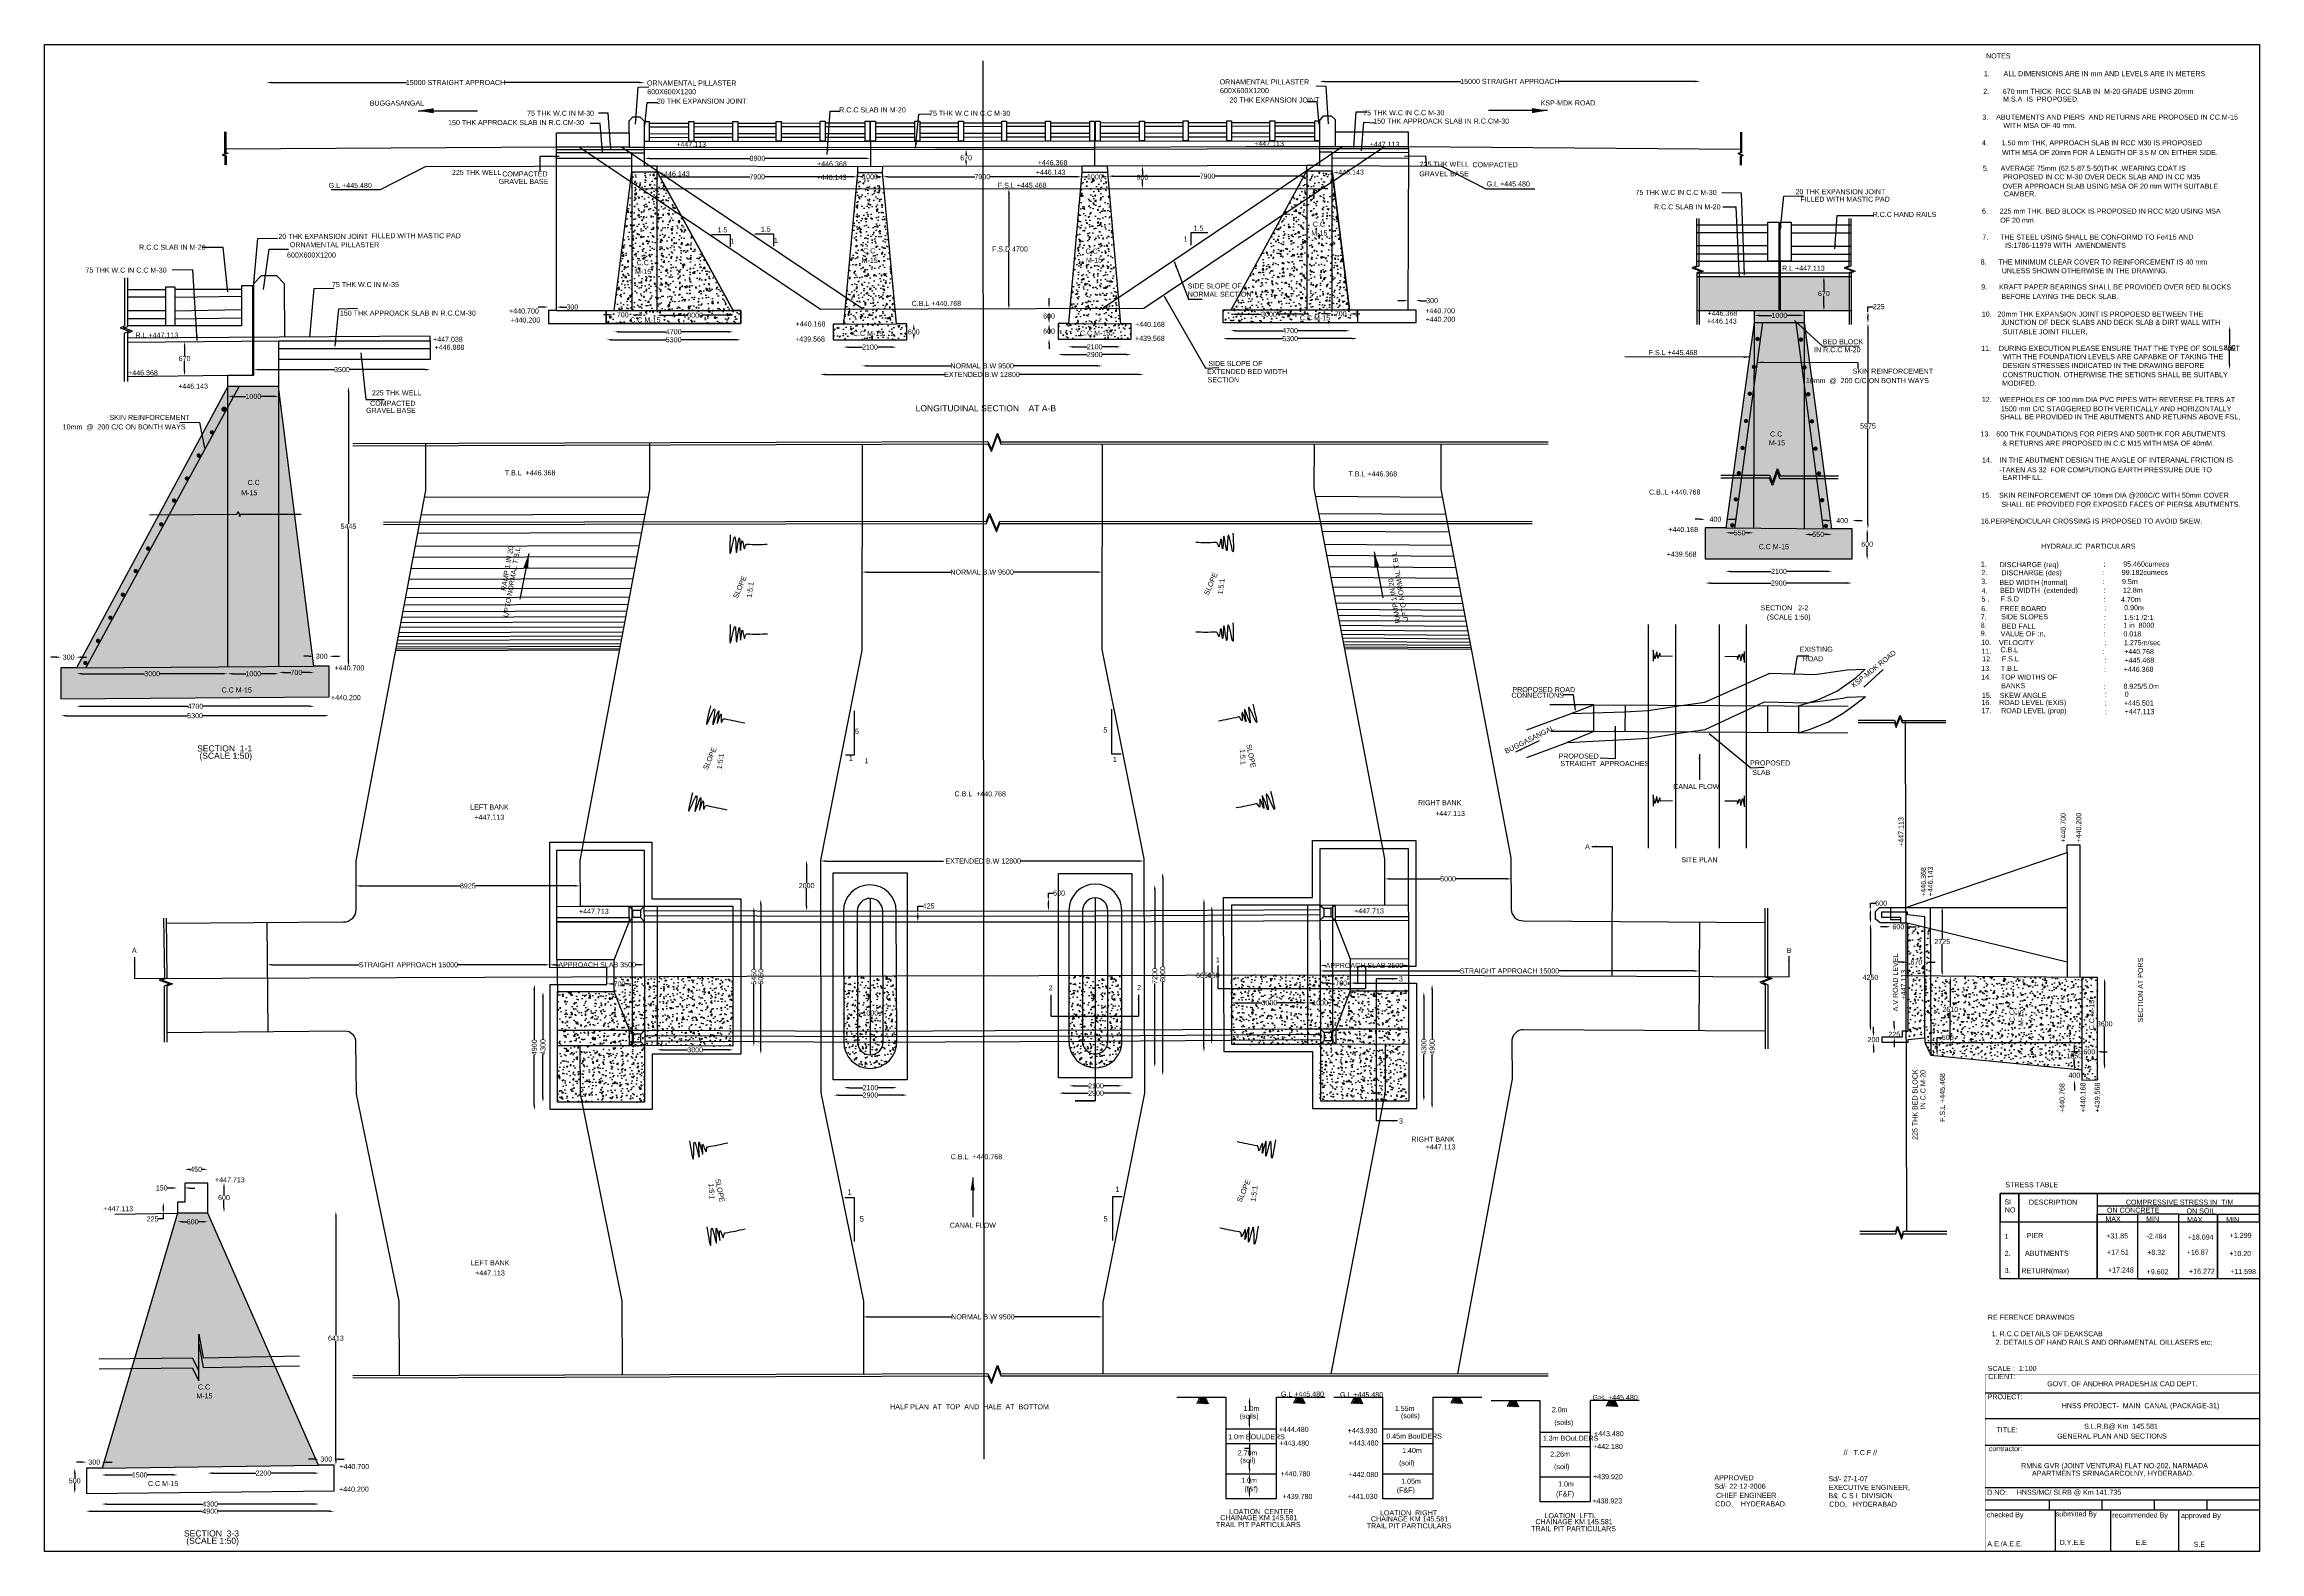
# Model space of a CAD drawing. Header units: inches. Extents: x -141464 to -54156, y -199535 to -140130.
import ezdxf

# ---------------------------------------------------------------- set-up
doc = ezdxf.new("R2010")
doc.units = ezdxf.units.IN
doc.header["$MEASUREMENT"] = 0
doc.styles.get("Standard").update_dxf_attribs({"font": 'arial.ttf'})
doc.dimstyles.new('ST100', dxfattribs={"dimtxt": 200, "dimasz": 200, "dimexe": 0, "dimexo": 300, "dimgap": 0.09, "dimtad": 0, "dimtih": 1, "dimtoh": 1, "dimdec": 0, "dimzin": 0, "dimdsep": 46, "dimtxsty": 'Standard', "dimcen": 0, "dimse1": 1, "dimse2": 1, "dimadec": 0, "dimazin": 0, "dimtfac": 1, "dimtdec": 0, "dimtofl": 0, "dimtmove": 0, "dimatfit": 3, "dimfxl": 2000, "dimtolj": 1, "dimtzin": 0, "dimarcsym": 0})
pattern_1 = [(50, (0, 0), (537.9451, -47.0641), [56.25, -618.75]), (355, (0, 0), (-104.0635, 564.1441), [45, -495]), (100.4514, (44.83, -3.9), (433.882, 517.0797), [47.8051, -525.8566]), (46.1842, (0, 150), (800.4308, -124.1393), [84.375, -928.125]), (96.6356, (66.7, 139.66), (700.997, 730.5884), [71.7077, -788.7848]), (351.1842, (0, 150), (700.9965, 730.589), [67.5, -742.5]), (21, (75, 112.5), (447.6803, -301.9642), [56.25, -618.75]), (326, (75, 112.5), (182.4865, 543.8625), [45, -495]), (71.4514, (112.3, 87.34), (630.167, 241.8979), [47.8051, -525.8566]), (37.5, (0, 0), (9.11989, 249.67039), [0, -489, 0, -502.5, 0, -496.875]), (7.5, (0, 0), (197.30215, 295.80878), [0, -286.5, 0, -477.75, 0, -189.375]), (327.5, (-167.25, 0), (400.36683, -16.91615), [0, -187.5, 0, -585, 0, -776.25]), (317.5, (-242.25, 0), (437.38963, 75.07874), [0, -243.75, 0, -388.5, 0, -551.25])]

# ---------------------------------------------------------------- blocks, each defined once
blk = doc.blocks.new('*D5')
at = {"color": 0, "lineweight": -2, "transparency": 16777216}
for p, q in [((-55342, -151429), (-55342, -151977)), ((-55342, -152730), (-55342, -152181))]:
    blk.add_line(p, q, dxfattribs=at)
at = {"color": 0, "transparency": 16777216}
for points in [[(-55376, -151429), (-55309, -151429), (-55342, -151229)], [(-55376, -152730), (-55309, -152730), (-55342, -152930)]]:
    blk.add_solid(points, dxfattribs=at)
at = {"layer": 'Defpoints', "color": 0, "transparency": 16777216}
for p in [(-55345, -151229), (-55342, -151229), (-55345, -152930)]:
    blk.add_point(p, dxfattribs=at)
at = {"color": 0, "transparency": 16777216, "insert": (-55342, -152079), "char_height": 200, "attachment_point": 5}
blk.add_mtext('\\A1;850', dxfattribs=at)
blk = doc.blocks.new('*D8')
at = {"color": 0, "lineweight": -2, "transparency": 16777216}
for p, q in [((-119107, -151774), (-116960, -151774)), ((-114215, -151774), (-116363, -151774))]:
    blk.add_line(p, q, dxfattribs=at)
at = {"color": 0, "transparency": 16777216}
for points in [[(-119107, -151740), (-119107, -151807), (-119307, -151774)], [(-114215, -151740), (-114215, -151807), (-114015, -151774)]]:
    blk.add_solid(points, dxfattribs=at)
at = {"layer": 'Defpoints', "color": 0, "transparency": 16777216}
for p in [(-119307, -151760), (-114015, -151760), (-114015, -151774)]:
    blk.add_point(p, dxfattribs=at)
at = {"color": 0, "transparency": 16777216, "insert": (-116661, -151774), "char_height": 200, "attachment_point": 5}
blk.add_mtext('\\A1;5300', dxfattribs=at)
blk = doc.blocks.new('*D9')
at = {"color": 0, "lineweight": -2, "transparency": 16777216}
for p, q in [((-91012, -141592), (-85638, -141592)), ((-76404, -141592), (-81778, -141592))]:
    blk.add_line(p, q, dxfattribs=at)
at = {"color": 0, "transparency": 16777216}
for points in [[(-91012, -141558), (-91012, -141625), (-91212, -141592)], [(-76404, -141558), (-76404, -141625), (-76204, -141592)]]:
    blk.add_solid(points, dxfattribs=at)
at = {"layer": 'Defpoints', "color": 0, "transparency": 16777216}
for p in [(-91212, -141812), (-76204, -141592), (-76204, -141812)]:
    blk.add_point(p, dxfattribs=at)
at = {"color": 0, "transparency": 16777216, "insert": (-83708, -141592), "char_height": 200, "attachment_point": 5}
blk.add_mtext('\\A1;15000 STRAIGHT APPROACH', dxfattribs=at)
blk = doc.blocks.new('*D10')
at = {"color": 0, "lineweight": -2, "transparency": 16777216}
for p, q in [((-117612, -144624), (-113658, -144624)), ((-109108, -144624), (-113061, -144624))]:
    blk.add_line(p, q, dxfattribs=at)
at = {"color": 0, "transparency": 16777216}
for points in [[(-117612, -144591), (-117612, -144657), (-117812, -144624)], [(-109108, -144591), (-109108, -144657), (-108908, -144624)]]:
    blk.add_solid(points, dxfattribs=at)
at = {"layer": 'Defpoints', "color": 0, "transparency": 16777216}
for p in [(-117812, -144607), (-108908, -144589), (-108908, -144624)]:
    blk.add_point(p, dxfattribs=at)
at = {"color": 0, "transparency": 16777216, "insert": (-113360, -144624), "char_height": 200, "attachment_point": 5}
blk.add_mtext('\\A1;8900', dxfattribs=at)
blk = doc.blocks.new('*D11')
at = {"color": 0, "lineweight": -2, "transparency": 16777216}
for p, q in [((-105135, -144463), (-105135, -144501)), ((-105135, -144743), (-105135, -144705))]:
    blk.add_line(p, q, dxfattribs=at)
at = {"color": 0, "transparency": 16777216}
for points in [[(-105168, -144463), (-105102, -144463), (-105135, -144263)], [(-105168, -144743), (-105102, -144743), (-105135, -144943)]]:
    blk.add_solid(points, dxfattribs=at)
at = {"layer": 'Defpoints', "color": 0, "transparency": 16777216}
for p in [(-105140, -144263), (-105139, -144943), (-105135, -144943)]:
    blk.add_point(p, dxfattribs=at)
at = {"color": 0, "transparency": 16777216, "insert": (-105135, -144603), "char_height": 200, "attachment_point": 5}
blk.add_mtext('\\A1;670', dxfattribs=at)
blk = doc.blocks.new('*D12')
at = {"color": 0, "lineweight": -2, "transparency": 16777216}
for p, q in [((-117110, -145350), (-113665, -145350)), ((-109626, -145350), (-113070, -145350))]:
    blk.add_line(p, q, dxfattribs=at)
at = {"color": 0, "transparency": 16777216}
for points in [[(-117110, -145317), (-117110, -145384), (-117310, -145350)], [(-109626, -145317), (-109626, -145384), (-109426, -145350)]]:
    blk.add_solid(points, dxfattribs=at)
at = {"layer": 'Defpoints', "color": 0, "transparency": 16777216}
for p in [(-117310, -145345), (-109426, -145344), (-109426, -145350)]:
    blk.add_point(p, dxfattribs=at)
at = {"color": 0, "transparency": 16777216, "insert": (-113368, -145350), "char_height": 200, "attachment_point": 5}
blk.add_mtext('\\A1;7900', dxfattribs=at)
blk = doc.blocks.new('*D13')
at = {"color": 0, "lineweight": -2, "transparency": 16777216}
for p, q in [((-109226, -145350), (-109207, -145350)), ((-108611, -145350), (-108630, -145350))]:
    blk.add_line(p, q, dxfattribs=at)
at = {"color": 0, "transparency": 16777216}
for points in [[(-109226, -145317), (-109226, -145384), (-109426, -145350)], [(-108611, -145317), (-108611, -145384), (-108411, -145350)]]:
    blk.add_solid(points, dxfattribs=at)
at = {"layer": 'Defpoints', "color": 0, "transparency": 16777216}
for p in [(-109426, -145350), (-108411, -145350), (-108411, -145350)]:
    blk.add_point(p, dxfattribs=at)
at = {"color": 0, "transparency": 16777216, "insert": (-108918, -145350), "char_height": 200, "attachment_point": 5}
blk.add_mtext('\\A1;1000', dxfattribs=at)
blk = doc.blocks.new('*D14')
at = {"color": 0, "lineweight": -2, "transparency": 16777216}
for p, q in [((-108211, -145348), (-104797, -145348)), ((-100788, -145348), (-104202, -145348))]:
    blk.add_line(p, q, dxfattribs=at)
at = {"color": 0, "transparency": 16777216}
for points in [[(-108211, -145315), (-108211, -145382), (-108411, -145348)], [(-100788, -145315), (-100788, -145382), (-100588, -145348)]]:
    blk.add_solid(points, dxfattribs=at)
at = {"layer": 'Defpoints', "color": 0, "transparency": 16777216}
for p in [(-108411, -145350), (-100588, -145348), (-100588, -145353)]:
    blk.add_point(p, dxfattribs=at)
at = {"color": 0, "transparency": 16777216, "insert": (-104499, -145348), "char_height": 200, "attachment_point": 5}
blk.add_mtext('\\A1;7900', dxfattribs=at)
blk = doc.blocks.new('*D15')
at = {"color": 0, "lineweight": -2, "transparency": 16777216}
for p, q in [((-100388, -145353), (-100351, -145353)), ((-99737, -145353), (-99773, -145353))]:
    blk.add_line(p, q, dxfattribs=at)
at = {"color": 0, "transparency": 16777216}
for points in [[(-100388, -145320), (-100388, -145387), (-100588, -145353)], [(-99737, -145320), (-99737, -145387), (-99537, -145353)]]:
    blk.add_solid(points, dxfattribs=at)
at = {"layer": 'Defpoints', "color": 0, "transparency": 16777216}
for p in [(-100588, -145353), (-99537, -145353), (-99537, -145354)]:
    blk.add_point(p, dxfattribs=at)
at = {"color": 0, "transparency": 16777216, "insert": (-100062, -145353), "char_height": 200, "attachment_point": 5}
blk.add_mtext('\\A1;1000', dxfattribs=at)
blk = doc.blocks.new('*D16')
at = {"color": 0, "lineweight": -2, "transparency": 16777216}
for p, q in [((-99337, -145326), (-95921, -145326)), ((-91911, -145326), (-95326, -145326))]:
    blk.add_line(p, q, dxfattribs=at)
at = {"color": 0, "transparency": 16777216}
for points in [[(-99337, -145293), (-99337, -145359), (-99537, -145326)], [(-91911, -145293), (-91911, -145359), (-91711, -145326)]]:
    blk.add_solid(points, dxfattribs=at)
at = {"layer": 'Defpoints', "color": 0, "transparency": 16777216}
for p in [(-99537, -145354), (-91711, -145326), (-91711, -145354)]:
    blk.add_point(p, dxfattribs=at)
at = {"color": 0, "transparency": 16777216, "insert": (-95624, -145326), "char_height": 200, "attachment_point": 5}
blk.add_mtext('\\A1;7900', dxfattribs=at)
blk = doc.blocks.new('*D17')
at = {"color": 0, "lineweight": -2, "transparency": 16777216}
for p, q in [((-98186, -145127), (-98186, -145270)), ((-98186, -145617), (-98186, -145474))]:
    blk.add_line(p, q, dxfattribs=at)
at = {"color": 0, "transparency": 16777216}
for points in [[(-98219, -145127), (-98153, -145127), (-98186, -144927)], [(-98219, -145617), (-98153, -145617), (-98186, -145817)]]:
    blk.add_solid(points, dxfattribs=at)
at = {"layer": 'Defpoints', "color": 0, "transparency": 16777216}
for p in [(-98184, -144927), (-98186, -145817), (-98183, -145817)]:
    blk.add_point(p, dxfattribs=at)
at = {"color": 0, "transparency": 16777216, "insert": (-98186, -145372), "char_height": 200, "attachment_point": 5}
blk.add_mtext('\\A1;900', dxfattribs=at)
blk = doc.blocks.new('*D18')
at = {"color": 0, "lineweight": -2, "transparency": 16777216}
for p, q in [((-103450, -146021), (-103450, -148093)), ((-103450, -150372), (-103450, -148300))]:
    blk.add_line(p, q, dxfattribs=at)
at = {"color": 0, "transparency": 16777216}
for points in [[(-103484, -146021), (-103417, -146021), (-103450, -145821)], [(-103484, -150372), (-103417, -150372), (-103450, -150572)]]:
    blk.add_solid(points, dxfattribs=at)
at = {"layer": 'Defpoints', "color": 0, "transparency": 16777216}
for p in [(-103437, -145821), (-103470, -150572), (-103450, -150572)]:
    blk.add_point(p, dxfattribs=at)
at = {"color": 0, "transparency": 16777216, "insert": (-103450, -148197), "char_height": 200, "attachment_point": 5}
blk.add_mtext('\\A1; F.S.D 4700', dxfattribs=at)
blk = doc.blocks.new('*D19')
at = {"color": 0, "lineweight": -2, "transparency": 16777216}
for p, q in [((-121798, -150484), (-121998, -150484)), ((-121075, -150484), (-120875, -150484))]:
    blk.add_line(p, q, dxfattribs=at)
at = {"color": 0, "transparency": 16777216}
for points in [[(-121798, -150451), (-121798, -150518), (-121598, -150484)], [(-121075, -150451), (-121075, -150518), (-121275, -150484)]]:
    blk.add_solid(points, dxfattribs=at)
at = {"layer": 'Defpoints', "color": 0, "transparency": 16777216}
for p in [(-121598, -150490), (-121275, -150484), (-121275, -150490)]:
    blk.add_point(p, dxfattribs=at)
at = {"color": 0, "transparency": 16777216, "insert": (-120655, -150484), "char_height": 200, "attachment_point": 5}
blk.add_mtext('\\A1;300', dxfattribs=at)
blk = doc.blocks.new('*D20')
at = {"color": 0, "lineweight": -2, "transparency": 16777216}
for p, q in [((-119222, -150791), (-119422, -150791)), ((-118111, -150791), (-117911, -150791))]:
    blk.add_line(p, q, dxfattribs=at)
at = {"color": 0, "transparency": 16777216}
for points in [[(-119222, -150758), (-119222, -150824), (-119022, -150791)], [(-118111, -150758), (-118111, -150824), (-118311, -150791)]]:
    blk.add_solid(points, dxfattribs=at)
at = {"layer": 'Defpoints', "color": 0, "transparency": 16777216}
for p in [(-119022, -150800), (-118311, -150791), (-118311, -150800)]:
    blk.add_point(p, dxfattribs=at)
at = {"color": 0, "transparency": 16777216, "insert": (-118667, -150791), "char_height": 200, "attachment_point": 5}
blk.add_mtext('\\A1;700', dxfattribs=at)
blk = doc.blocks.new('*D21')
at = {"color": 0, "lineweight": -2, "transparency": 16777216}
for p, q in [((-117124, -150807), (-116113, -150807)), ((-114506, -150807), (-115517, -150807))]:
    blk.add_line(p, q, dxfattribs=at)
at = {"color": 0, "transparency": 16777216}
for points in [[(-117124, -150774), (-117124, -150840), (-117324, -150807)], [(-114506, -150774), (-114506, -150840), (-114306, -150807)]]:
    blk.add_solid(points, dxfattribs=at)
at = {"layer": 'Defpoints', "color": 0, "transparency": 16777216}
for p in [(-117324, -150790), (-114306, -150790), (-114306, -150807)]:
    blk.add_point(p, dxfattribs=at)
at = {"color": 0, "transparency": 16777216, "insert": (-115815, -150807), "char_height": 200, "attachment_point": 5}
blk.add_mtext('\\A1;3000', dxfattribs=at)
blk = doc.blocks.new('*D22')
at = {"color": 0, "lineweight": -2, "transparency": 16777216}
for p, q in [((-118808, -151460), (-116963, -151460)), ((-114513, -151460), (-116358, -151460))]:
    blk.add_line(p, q, dxfattribs=at)
at = {"color": 0, "transparency": 16777216}
for points in [[(-118808, -151427), (-118808, -151494), (-119008, -151460)], [(-114513, -151427), (-114513, -151494), (-114313, -151460)]]:
    blk.add_solid(points, dxfattribs=at)
at = {"layer": 'Defpoints', "color": 0, "transparency": 16777216}
for p in [(-119008, -151460), (-114313, -151460), (-114313, -151460)]:
    blk.add_point(p, dxfattribs=at)
at = {"color": 0, "transparency": 16777216, "insert": (-116661, -151460), "char_height": 200, "attachment_point": 5}
blk.add_mtext('\\A1;4700', dxfattribs=at)
blk = doc.blocks.new('*D23')
at = {"color": 0, "lineweight": -2, "transparency": 16777216}
for p, q in [((-109773, -152062), (-109226, -152062)), ((-108078, -152062), (-108626, -152062))]:
    blk.add_line(p, q, dxfattribs=at)
at = {"color": 0, "transparency": 16777216}
for points in [[(-109773, -152028), (-109773, -152095), (-109973, -152062)], [(-108078, -152028), (-108078, -152095), (-107878, -152062)]]:
    blk.add_solid(points, dxfattribs=at)
at = {"layer": 'Defpoints', "color": 0, "transparency": 16777216}
for p in [(-109973, -152071), (-107878, -152062), (-107878, -152071)]:
    blk.add_point(p, dxfattribs=at)
at = {"color": 0, "transparency": 16777216, "insert": (-108926, -152062), "char_height": 200, "attachment_point": 5}
blk.add_mtext('\\A1;2100', dxfattribs=at)
blk = doc.blocks.new('*D24')
at = {"color": 0, "lineweight": -2, "transparency": 16777216}
for p, q in [((-107197, -151347), (-107197, -151360)), ((-107197, -151577), (-107197, -151564))]:
    blk.add_line(p, q, dxfattribs=at)
at = {"color": 0, "transparency": 16777216}
for points in [[(-107230, -151347), (-107163, -151347), (-107197, -151147)], [(-107230, -151577), (-107163, -151577), (-107197, -151777)]]:
    blk.add_solid(points, dxfattribs=at)
at = {"layer": 'Defpoints', "color": 0, "transparency": 16777216}
for p in [(-107197, -151147), (-107197, -151147), (-107197, -151777)]:
    blk.add_point(p, dxfattribs=at)
at = {"color": 0, "transparency": 16777216, "insert": (-107197, -151462), "char_height": 200, "attachment_point": 5}
blk.add_mtext('\\A1;600', dxfattribs=at)
blk = doc.blocks.new('*D25')
at = {"color": 0, "lineweight": -2, "transparency": 16777216}
for p, q in [((-101867, -150340), (-101867, -150140)), ((-101867, -151338), (-101867, -151538))]:
    blk.add_line(p, q, dxfattribs=at)
at = {"color": 0, "transparency": 16777216}
for points in [[(-101901, -150340), (-101834, -150340), (-101867, -150540)], [(-101901, -151338), (-101834, -151338), (-101867, -151138)]]:
    blk.add_solid(points, dxfattribs=at)
at = {"layer": 'Defpoints', "color": 0, "transparency": 16777216}
for p in [(-101866, -150540), (-101867, -151138), (-101866, -151138)]:
    blk.add_point(p, dxfattribs=at)
at = {"color": 0, "transparency": 16777216, "insert": (-101867, -150839), "char_height": 200, "attachment_point": 5}
blk.add_mtext('\\A1;600', dxfattribs=at)
blk = doc.blocks.new('*D26')
at = {"color": 0, "lineweight": -2, "transparency": 16777216}
for p, q in [((-101867, -150938), (-101867, -150738)), ((-101867, -151936), (-101867, -152136))]:
    blk.add_line(p, q, dxfattribs=at)
at = {"color": 0, "transparency": 16777216}
for points in [[(-101901, -150938), (-101834, -150938), (-101867, -151138)], [(-101901, -151936), (-101834, -151936), (-101867, -151736)]]:
    blk.add_solid(points, dxfattribs=at)
at = {"layer": 'Defpoints', "color": 0, "transparency": 16777216}
for p in [(-101867, -151736), (-101866, -151138), (-101866, -151736)]:
    blk.add_point(p, dxfattribs=at)
at = {"color": 0, "transparency": 16777216, "insert": (-101867, -151437), "char_height": 200, "attachment_point": 5}
blk.add_mtext('\\A1;600', dxfattribs=at)
blk = doc.blocks.new('*D27')
at = {"color": 0, "lineweight": -2, "transparency": 16777216}
for p, q in [((-100904, -152052), (-100371, -152052)), ((-99238, -152052), (-99771, -152052))]:
    blk.add_line(p, q, dxfattribs=at)
at = {"color": 0, "transparency": 16777216}
for points in [[(-100904, -152018), (-100904, -152085), (-101104, -152052)], [(-99238, -152018), (-99238, -152085), (-99038, -152052)]]:
    blk.add_solid(points, dxfattribs=at)
at = {"layer": 'Defpoints', "color": 0, "transparency": 16777216}
for p in [(-101104, -152046), (-99038, -152046), (-99038, -152052)]:
    blk.add_point(p, dxfattribs=at)
at = {"color": 0, "transparency": 16777216, "insert": (-100071, -152052), "char_height": 200, "attachment_point": 5}
blk.add_mtext('\\A1;2100', dxfattribs=at)
blk = doc.blocks.new('*D28')
at = {"color": 0, "lineweight": -2, "transparency": 16777216}
for p, q in [((-101304, -152357), (-100366, -152357)), ((-98828, -152357), (-99766, -152357))]:
    blk.add_line(p, q, dxfattribs=at)
at = {"color": 0, "transparency": 16777216}
for points in [[(-101304, -152324), (-101304, -152390), (-101504, -152357)], [(-98828, -152324), (-98828, -152390), (-98628, -152357)]]:
    blk.add_solid(points, dxfattribs=at)
at = {"layer": 'Defpoints', "color": 0, "transparency": 16777216}
for p in [(-101504, -152378), (-98628, -152357), (-98628, -152378)]:
    blk.add_point(p, dxfattribs=at)
at = {"color": 0, "transparency": 16777216, "insert": (-100066, -152357), "char_height": 200, "attachment_point": 5}
blk.add_mtext('\\A1;2900', dxfattribs=at)
blk = doc.blocks.new('*D29')
at = {"color": 0, "lineweight": -2, "transparency": 16777216}
for p, q in [((-109028, -152802), (-105735, -152802)), ((-99976, -152802), (-103270, -152802))]:
    blk.add_line(p, q, dxfattribs=at)
at = {"color": 0, "transparency": 16777216}
for points in [[(-109028, -152768), (-109028, -152835), (-109228, -152802)], [(-99976, -152768), (-99976, -152835), (-99776, -152802)]]:
    blk.add_solid(points, dxfattribs=at)
at = {"layer": 'Defpoints', "color": 0, "transparency": 16777216}
for p in [(-109228, -152822), (-99776, -152802), (-99776, -152822)]:
    blk.add_point(p, dxfattribs=at)
at = {"color": 0, "transparency": 16777216, "insert": (-104502, -152802), "char_height": 200, "attachment_point": 5}
blk.add_mtext('\\A1;NORMAL B.W 9500', dxfattribs=at)
blk = doc.blocks.new('*D30')
at = {"color": 0, "lineweight": -2, "transparency": 16777216}
for p, q in [((-110684, -153142), (-105985, -153142)), ((-98340, -153142), (-103039, -153142))]:
    blk.add_line(p, q, dxfattribs=at)
at = {"color": 0, "transparency": 16777216}
for points in [[(-110684, -153108), (-110684, -153175), (-110884, -153142)], [(-98340, -153108), (-98340, -153175), (-98140, -153142)]]:
    blk.add_solid(points, dxfattribs=at)
at = {"layer": 'Defpoints', "color": 0, "transparency": 16777216}
for p in [(-110884, -153170), (-98140, -153142), (-98140, -153170)]:
    blk.add_point(p, dxfattribs=at)
at = {"color": 0, "transparency": 16777216, "insert": (-104512, -153142), "char_height": 200, "attachment_point": 5}
blk.add_mtext('\\A1;EXTENDED B.W 12800', dxfattribs=at)
blk = doc.blocks.new('*D31')
at = {"color": 0, "lineweight": -2, "transparency": 16777216}
for p, q in [((-94812, -151729), (-92665, -151729)), ((-89920, -151729), (-92068, -151729))]:
    blk.add_line(p, q, dxfattribs=at)
at = {"color": 0, "transparency": 16777216}
for points in [[(-94812, -151696), (-94812, -151762), (-95012, -151729)], [(-89920, -151696), (-89920, -151762), (-89720, -151729)]]:
    blk.add_solid(points, dxfattribs=at)
at = {"layer": 'Defpoints', "color": 0, "transparency": 16777216}
for p in [(-95012, -151715), (-89720, -151715), (-89720, -151729)]:
    blk.add_point(p, dxfattribs=at)
at = {"color": 0, "transparency": 16777216, "insert": (-92366, -151729), "char_height": 200, "attachment_point": 5}
blk.add_mtext('\\A1;5300', dxfattribs=at)
blk = doc.blocks.new('*D32')
at = {"color": 0, "lineweight": -2, "transparency": 16777216}
for p, q in [((-94514, -151416), (-92668, -151416)), ((-90218, -151416), (-92063, -151416))]:
    blk.add_line(p, q, dxfattribs=at)
at = {"color": 0, "transparency": 16777216}
for points in [[(-94514, -151383), (-94514, -151449), (-94714, -151416)], [(-90218, -151383), (-90218, -151449), (-90018, -151416)]]:
    blk.add_solid(points, dxfattribs=at)
at = {"layer": 'Defpoints', "color": 0, "transparency": 16777216}
for p in [(-94714, -151416), (-90018, -151416), (-90018, -151416)]:
    blk.add_point(p, dxfattribs=at)
at = {"color": 0, "transparency": 16777216, "insert": (-92366, -151416), "char_height": 200, "attachment_point": 5}
blk.add_mtext('\\A1;4700', dxfattribs=at)
blk = doc.blocks.new('*D33')
at = {"color": 0, "lineweight": -2, "transparency": 16777216}
for p, q in [((-94500, -150768), (-93498, -150768)), ((-91900, -150768), (-92901, -150768))]:
    blk.add_line(p, q, dxfattribs=at)
at = {"color": 0, "transparency": 16777216}
for points in [[(-94500, -150735), (-94500, -150802), (-94700, -150768)], [(-91900, -150735), (-91900, -150802), (-91700, -150768)]]:
    blk.add_solid(points, dxfattribs=at)
at = {"layer": 'Defpoints', "color": 0, "transparency": 16777216}
for p in [(-94700, -150768), (-91700, -150768), (-91700, -150768)]:
    blk.add_point(p, dxfattribs=at)
at = {"color": 0, "transparency": 16777216, "insert": (-93200, -150768), "char_height": 200, "attachment_point": 5}
blk.add_mtext('\\A1;3000', dxfattribs=at)
blk = doc.blocks.new('*D34')
at = {"color": 0, "lineweight": -2, "transparency": 16777216}
for p, q in [((-90924, -150752), (-91124, -150752)), ((-89824, -150752), (-89624, -150752))]:
    blk.add_line(p, q, dxfattribs=at)
at = {"color": 0, "transparency": 16777216}
for points in [[(-90924, -150719), (-90924, -150785), (-90724, -150752)], [(-89824, -150719), (-89824, -150785), (-90024, -150752)]]:
    blk.add_solid(points, dxfattribs=at)
at = {"layer": 'Defpoints', "color": 0, "transparency": 16777216}
for p in [(-90724, -150764), (-90024, -150752), (-90024, -150764)]:
    blk.add_point(p, dxfattribs=at)
at = {"color": 0, "transparency": 16777216, "insert": (-90374, -150752), "char_height": 200, "attachment_point": 5}
blk.add_mtext('\\A1;700', dxfattribs=at)
blk = doc.blocks.new('*D35')
at = {"color": 0, "lineweight": -2, "transparency": 16777216}
for p, q in [((-87922, -150233), (-88122, -150233)), ((-87222, -150233), (-86992, -150233))]:
    blk.add_line(p, q, dxfattribs=at)
at = {"color": 0, "transparency": 16777216}
for points in [[(-87922, -150199), (-87922, -150266), (-87722, -150233)], [(-87222, -150199), (-87222, -150266), (-87422, -150233)]]:
    blk.add_solid(points, dxfattribs=at)
at = {"layer": 'Defpoints', "color": 0, "transparency": 16777216}
for p in [(-87722, -150450), (-87422, -150233), (-87422, -150450)]:
    blk.add_point(p, dxfattribs=at)
at = {"color": 0, "transparency": 16777216, "insert": (-86771, -150233), "char_height": 200, "attachment_point": 5}
blk.add_mtext('\\A1;300', dxfattribs=at)
blk = doc.blocks.new('*D36')
at = {"color": 0, "lineweight": -2, "transparency": 16777216}
for p, q in [((-135936, -152047), (-135936, -152415)), ((-135936, -152987), (-135936, -152619))]:
    blk.add_line(p, q, dxfattribs=at)
at = {"color": 0, "transparency": 16777216}
for points in [[(-135970, -152047), (-135903, -152047), (-135936, -151847)], [(-135970, -152987), (-135903, -152987), (-135936, -153187)]]:
    blk.add_solid(points, dxfattribs=at)
at = {"layer": 'Defpoints', "color": 0, "transparency": 16777216}
for p in [(-135909, -151847), (-135936, -153187), (-135891, -153187)]:
    blk.add_point(p, dxfattribs=at)
at = {"color": 0, "transparency": 16777216, "insert": (-135936, -152517), "char_height": 200, "attachment_point": 5}
blk.add_mtext('\\A1;670', dxfattribs=at)
blk = doc.blocks.new('*D37')
at = {"color": 0, "lineweight": -2, "transparency": 16777216}
for p, q in [((-133009, -152950), (-130032, -152950)), ((-126458, -152950), (-129436, -152950))]:
    blk.add_line(p, q, dxfattribs=at)
at = {"color": 0, "transparency": 16777216}
for points in [[(-133009, -152917), (-133009, -152984), (-133209, -152950)], [(-126458, -152917), (-126458, -152984), (-126258, -152950)]]:
    blk.add_solid(points, dxfattribs=at)
at = {"layer": 'Defpoints', "color": 0, "transparency": 16777216}
for p in [(-133209, -152992), (-126258, -152950), (-126258, -152992)]:
    blk.add_point(p, dxfattribs=at)
at = {"color": 0, "transparency": 16777216, "insert": (-129734, -152950), "char_height": 200, "attachment_point": 5}
blk.add_mtext('\\A1;3500', dxfattribs=at)
blk = doc.blocks.new('*D38')
at = {"color": 0, "lineweight": -2, "transparency": 16777216}
for p, q in [((-141007, -164282), (-141207, -164282)), ((-140002, -164282), (-139802, -164282))]:
    blk.add_line(p, q, dxfattribs=at)
at = {"color": 0, "transparency": 16777216}
for points in [[(-141007, -164248), (-141007, -164315), (-140807, -164282)], [(-140002, -164248), (-140002, -164315), (-140202, -164282)]]:
    blk.add_solid(points, dxfattribs=at)
at = {"layer": 'Defpoints', "color": 0, "transparency": 16777216}
for p in [(-140807, -164292), (-140202, -164282), (-140202, -164292)]:
    blk.add_point(p, dxfattribs=at)
at = {"color": 0, "transparency": 16777216, "insert": (-140505, -164282), "char_height": 200, "attachment_point": 5}
blk.add_mtext('\\A1;300', dxfattribs=at)
blk = doc.blocks.new('*D39')
at = {"color": 0, "lineweight": -2, "transparency": 16777216}
for p, q in [((-139992, -164934), (-137512, -164934)), ((-134436, -164934), (-136915, -164934))]:
    blk.add_line(p, q, dxfattribs=at)
at = {"color": 0, "transparency": 16777216}
for points in [[(-139992, -164901), (-139992, -164968), (-140192, -164934)], [(-134436, -164901), (-134436, -164968), (-134236, -164934)]]:
    blk.add_solid(points, dxfattribs=at)
at = {"layer": 'Defpoints', "color": 0, "transparency": 16777216}
for p in [(-140192, -164954), (-134236, -164912), (-134236, -164934)]:
    blk.add_point(p, dxfattribs=at)
at = {"color": 0, "transparency": 16777216, "insert": (-137214, -164934), "char_height": 200, "attachment_point": 5}
blk.add_mtext('\\A1;3000', dxfattribs=at)
blk = doc.blocks.new('*D40')
at = {"color": 0, "lineweight": -2, "transparency": 16777216}
for p, q in [((-134036, -164934), (-133519, -164934)), ((-132424, -164934), (-132941, -164934))]:
    blk.add_line(p, q, dxfattribs=at)
at = {"color": 0, "transparency": 16777216}
for points in [[(-134036, -164901), (-134036, -164968), (-134236, -164934)], [(-132424, -164901), (-132424, -164968), (-132224, -164934)]]:
    blk.add_solid(points, dxfattribs=at)
at = {"layer": 'Defpoints', "color": 0, "transparency": 16777216}
for p in [(-134236, -164912), (-132224, -164912), (-132224, -164934)]:
    blk.add_point(p, dxfattribs=at)
at = {"color": 0, "transparency": 16777216, "insert": (-133230, -164934), "char_height": 200, "attachment_point": 5}
blk.add_mtext('\\A1;1000', dxfattribs=at)
blk = doc.blocks.new('*D41')
at = {"color": 0, "lineweight": -2, "transparency": 16777216}
for p, q in [((-132024, -164885), (-131749, -164885)), ((-131034, -164885), (-131309, -164885))]:
    blk.add_line(p, q, dxfattribs=at)
at = {"color": 0, "transparency": 16777216}
for points in [[(-132024, -164852), (-132024, -164918), (-132224, -164885)], [(-131034, -164852), (-131034, -164918), (-130834, -164885)]]:
    blk.add_solid(points, dxfattribs=at)
at = {"layer": 'Defpoints', "color": 0, "transparency": 16777216}
for p in [(-132224, -164912), (-130834, -164885), (-130834, -164912)]:
    blk.add_point(p, dxfattribs=at)
at = {"color": 0, "transparency": 16777216, "insert": (-131529, -164885), "char_height": 200, "attachment_point": 5}
blk.add_mtext('\\A1;700', dxfattribs=at)
blk = doc.blocks.new('*D42')
at = {"color": 0, "lineweight": -2, "transparency": 16777216}
for p, q in [((-131035, -164248), (-131235, -164248)), ((-130030, -164248), (-129830, -164248))]:
    blk.add_line(p, q, dxfattribs=at)
at = {"color": 0, "transparency": 16777216}
for points in [[(-131035, -164215), (-131035, -164282), (-130835, -164248)], [(-130030, -164215), (-130030, -164282), (-130230, -164248)]]:
    blk.add_solid(points, dxfattribs=at)
at = {"layer": 'Defpoints', "color": 0, "transparency": 16777216}
for p in [(-130835, -164248), (-130230, -164248), (-130230, -164248)]:
    blk.add_point(p, dxfattribs=at)
at = {"color": 0, "transparency": 16777216, "insert": (-130532, -164248), "char_height": 200, "attachment_point": 5}
blk.add_mtext('\\A1;300', dxfattribs=at)
blk = doc.blocks.new('*D43')
at = {"color": 0, "lineweight": -2, "transparency": 16777216}
for p, q in [((-139998, -166218), (-135812, -166218)), ((-131022, -166218), (-135207, -166218))]:
    blk.add_line(p, q, dxfattribs=at)
at = {"color": 0, "transparency": 16777216}
for points in [[(-139998, -166184), (-139998, -166251), (-140198, -166218)], [(-131022, -166184), (-131022, -166251), (-130822, -166218)]]:
    blk.add_solid(points, dxfattribs=at)
at = {"layer": 'Defpoints', "color": 0, "transparency": 16777216}
for p in [(-140198, -166282), (-130822, -166218), (-130822, -166282)]:
    blk.add_point(p, dxfattribs=at)
at = {"color": 0, "transparency": 16777216, "insert": (-135510, -166218), "char_height": 200, "attachment_point": 5}
blk.add_mtext('\\A1;4700', dxfattribs=at)
blk = doc.blocks.new('*D44')
at = {"color": 0, "lineweight": -2, "transparency": 16777216}
for p, q in [((-140602, -166588), (-135823, -166588)), ((-130447, -166588), (-135226, -166588))]:
    blk.add_line(p, q, dxfattribs=at)
at = {"color": 0, "transparency": 16777216}
for points in [[(-140602, -166555), (-140602, -166622), (-140802, -166588)], [(-130447, -166555), (-130447, -166622), (-130247, -166588)]]:
    blk.add_solid(points, dxfattribs=at)
at = {"layer": 'Defpoints', "color": 0, "transparency": 16777216}
for p in [(-140802, -166572), (-140802, -166588), (-130247, -166572)]:
    blk.add_point(p, dxfattribs=at)
at = {"color": 0, "transparency": 16777216, "insert": (-135524, -166588), "char_height": 200, "attachment_point": 5}
blk.add_mtext('\\A1;5300', dxfattribs=at)
blk = doc.blocks.new('*D45')
at = {"color": 0, "lineweight": -2, "transparency": 16777216}
for p, q in [((-129478, -153818), (-129478, -159026)), ((-129478, -164437), (-129478, -159229))]:
    blk.add_line(p, q, dxfattribs=at)
at = {"color": 0, "transparency": 16777216}
for points in [[(-129511, -153818), (-129444, -153818), (-129478, -153618)], [(-129511, -164437), (-129444, -164437), (-129478, -164637)]]:
    blk.add_solid(points, dxfattribs=at)
at = {"layer": 'Defpoints', "color": 0, "transparency": 16777216}
for p in [(-129486, -153618), (-129478, -153618), (-129486, -164637)]:
    blk.add_point(p, dxfattribs=at)
at = {"color": 0, "transparency": 16777216, "insert": (-129478, -159128), "char_height": 200, "attachment_point": 5}
blk.add_mtext('\\A1;5445', dxfattribs=at)
blk = doc.blocks.new('*D46')
at = {"color": 0, "lineweight": -2, "transparency": 16777216}
for p, q in [((-109035, -160929), (-105739, -160929)), ((-99978, -160929), (-103274, -160929))]:
    blk.add_line(p, q, dxfattribs=at)
at = {"color": 0, "transparency": 16777216}
for points in [[(-109035, -160896), (-109035, -160962), (-109235, -160929)], [(-99978, -160896), (-99978, -160962), (-99778, -160929)]]:
    blk.add_solid(points, dxfattribs=at)
at = {"layer": 'Defpoints', "color": 0, "transparency": 16777216}
for p in [(-109235, -160958), (-99778, -160929), (-99778, -160968)]:
    blk.add_point(p, dxfattribs=at)
at = {"color": 0, "transparency": 16777216, "insert": (-104506, -160929), "char_height": 200, "attachment_point": 5}
blk.add_mtext('\\A1;NORMAL B.W 9500', dxfattribs=at)
blk = doc.blocks.new('*D47')
at = {"color": 0, "lineweight": -2, "transparency": 16777216}
for p, q in [((-109001, -190281), (-105705, -190281)), ((-99943, -190281), (-103239, -190281))]:
    blk.add_line(p, q, dxfattribs=at)
at = {"color": 0, "transparency": 16777216}
for points in [[(-109001, -190248), (-109001, -190315), (-109201, -190281)], [(-99943, -190248), (-99943, -190315), (-99743, -190281)]]:
    blk.add_solid(points, dxfattribs=at)
at = {"layer": 'Defpoints', "color": 0, "transparency": 16777216}
for p in [(-109201, -190311), (-99743, -190281), (-99743, -190320)]:
    blk.add_point(p, dxfattribs=at)
at = {"color": 0, "transparency": 16777216, "insert": (-104472, -190281), "char_height": 200, "attachment_point": 5}
blk.add_mtext('\\A1;NORMAL B.W 9500', dxfattribs=at)
blk = doc.blocks.new('*D48')
at = {"color": 0, "lineweight": -2, "transparency": 16777216}
for p, q in [((-110671, -172316), (-106024, -172316)), ((-98332, -172316), (-102979, -172316))]:
    blk.add_line(p, q, dxfattribs=at)
at = {"color": 0, "transparency": 16777216}
for points in [[(-110671, -172282), (-110671, -172349), (-110871, -172316)], [(-98332, -172282), (-98332, -172349), (-98132, -172316)]]:
    blk.add_solid(points, dxfattribs=at)
at = {"layer": 'Defpoints', "color": 0, "transparency": 16777216}
for p in [(-110871, -172277), (-98132, -172244), (-98132, -172316)]:
    blk.add_point(p, dxfattribs=at)
at = {"color": 0, "transparency": 16777216, "insert": (-104501, -172316), "char_height": 200, "attachment_point": 5}
blk.add_mtext('\\A1; EXTENDED B.W 12800', dxfattribs=at)
blk = doc.blocks.new('*D49')
at = {"color": 0, "lineweight": -2, "transparency": 16777216}
for p, q in [((-132479, -176404), (-129056, -176404)), ((-121746, -176404), (-125169, -176404))]:
    blk.add_line(p, q, dxfattribs=at)
at = {"color": 0, "transparency": 16777216}
for points in [[(-132479, -176371), (-132479, -176437), (-132679, -176404)], [(-121746, -176371), (-121746, -176437), (-121546, -176404)]]:
    blk.add_solid(points, dxfattribs=at)
at = {"layer": 'Defpoints', "color": 0, "transparency": 16777216}
for p in [(-132679, -176459), (-121546, -176404), (-121546, -176404)]:
    blk.add_point(p, dxfattribs=at)
at = {"color": 0, "transparency": 16777216, "insert": (-127113, -176404), "char_height": 200, "attachment_point": 5}
blk.add_mtext('\\A1;STRAIGHT APPROACH 15000', dxfattribs=at)
blk = doc.blocks.new('*D50')
at = {"color": 0, "lineweight": -2, "transparency": 16777216}
for p, q in [((-121346, -176404), (-121198, -176404)), ((-118004, -176404), (-118152, -176404))]:
    blk.add_line(p, q, dxfattribs=at)
at = {"color": 0, "transparency": 16777216}
for points in [[(-121346, -176371), (-121346, -176437), (-121546, -176404)], [(-118004, -176371), (-118004, -176437), (-117804, -176404)]]:
    blk.add_solid(points, dxfattribs=at)
at = {"layer": 'Defpoints', "color": 0, "transparency": 16777216}
for p in [(-121546, -176404), (-117804, -176385), (-117804, -176404)]:
    blk.add_point(p, dxfattribs=at)
at = {"color": 0, "transparency": 16777216, "insert": (-119675, -176404), "char_height": 200, "attachment_point": 5}
blk.add_mtext('\\A1;APPROACH SLAB 3500', dxfattribs=at)
blk = doc.blocks.new('*D51')
at = {"color": 0, "lineweight": -2, "transparency": 16777216}
for p, q in [((-128991, -173296), (-125071, -173296)), ((-120553, -173296), (-124472, -173296))]:
    blk.add_line(p, q, dxfattribs=at)
at = {"color": 0, "transparency": 16777216}
for points in [[(-128991, -173263), (-128991, -173329), (-129191, -173296)], [(-120553, -173263), (-120553, -173329), (-120353, -173296)]]:
    blk.add_solid(points, dxfattribs=at)
at = {"layer": 'Defpoints', "color": 0, "transparency": 16777216}
for p in [(-129191, -173338), (-120353, -173293), (-120353, -173296)]:
    blk.add_point(p, dxfattribs=at)
at = {"color": 0, "transparency": 16777216, "insert": (-124772, -173296), "char_height": 200, "attachment_point": 5}
blk.add_mtext('\\A1;8925', dxfattribs=at)
blk = doc.blocks.new('*D52')
at = {"color": 0, "lineweight": -2, "transparency": 16777216}
for p, q in [((-119090, -177157), (-119016, -177157)), ((-118502, -177157), (-118576, -177157))]:
    blk.add_line(p, q, dxfattribs=at)
at = {"color": 0, "transparency": 16777216}
for points in [[(-119090, -177124), (-119090, -177190), (-119290, -177157)], [(-118502, -177124), (-118502, -177190), (-118302, -177157)]]:
    blk.add_solid(points, dxfattribs=at)
at = {"layer": 'Defpoints', "color": 0, "transparency": 16777216}
for p in [(-119290, -177179), (-118302, -177157), (-118302, -177178)]:
    blk.add_point(p, dxfattribs=at)
at = {"color": 0, "transparency": 16777216, "insert": (-118796, -177157), "char_height": 200, "attachment_point": 5}
blk.add_mtext('\\A1;700', dxfattribs=at)
blk = doc.blocks.new('*D53')
at = {"color": 0, "lineweight": -2, "transparency": 16777216}
for p, q in [((-122152, -177379), (-122152, -179356)), ((-122152, -181937), (-122152, -179960))]:
    blk.add_line(p, q, dxfattribs=at)
at = {"color": 0, "transparency": 16777216}
for points in [[(-122185, -177379), (-122118, -177379), (-122152, -177179)], [(-122185, -181937), (-122118, -181937), (-122152, -182137)]]:
    blk.add_solid(points, dxfattribs=at)
at = {"layer": 'Defpoints', "color": 0, "transparency": 16777216}
for p in [(-122166, -177179), (-122166, -182137), (-122152, -182137)]:
    blk.add_point(p, dxfattribs=at)
at = {"color": 0, "transparency": 16777216, "insert": (-122152, -179658), "char_height": 200, "attachment_point": 5, "rotation": 90}
blk.add_mtext('\\A1;4900', dxfattribs=at)
blk = doc.blocks.new('*D54')
at = {"color": 0, "lineweight": -2, "transparency": 16777216}
for p, q in [((-121812, -177669), (-121812, -179342)), ((-121812, -181620), (-121812, -179947))]:
    blk.add_line(p, q, dxfattribs=at)
at = {"color": 0, "transparency": 16777216}
for points in [[(-121846, -177669), (-121779, -177669), (-121812, -177469)], [(-121846, -181620), (-121779, -181620), (-121812, -181820)]]:
    blk.add_solid(points, dxfattribs=at)
at = {"layer": 'Defpoints', "color": 0, "transparency": 16777216}
for p in [(-121812, -177469), (-121804, -177469), (-121804, -181820)]:
    blk.add_point(p, dxfattribs=at)
at = {"color": 0, "transparency": 16777216, "insert": (-121812, -179645), "char_height": 200, "attachment_point": 5, "rotation": 90}
blk.add_mtext('\\A1;4300', dxfattribs=at)
blk = doc.blocks.new('*D55')
at = {"color": 0, "lineweight": -2, "transparency": 16777216}
for p, q in [((-117108, -179756), (-116110, -179756)), ((-114516, -179756), (-115514, -179756))]:
    blk.add_line(p, q, dxfattribs=at)
at = {"color": 0, "transparency": 16777216}
for points in [[(-117108, -179722), (-117108, -179789), (-117308, -179756)], [(-114516, -179722), (-114516, -179789), (-114316, -179756)]]:
    blk.add_solid(points, dxfattribs=at)
at = {"layer": 'Defpoints', "color": 0, "transparency": 16777216}
for p in [(-117308, -179689), (-114316, -179689), (-114316, -179756)]:
    blk.add_point(p, dxfattribs=at)
at = {"color": 0, "transparency": 16777216, "insert": (-115812, -179756), "char_height": 200, "attachment_point": 5}
blk.add_mtext('\\A1;3000', dxfattribs=at)
blk = doc.blocks.new('*D56')
at = {"color": 0, "lineweight": -2, "transparency": 16777216}
for p, q in [((-113503, -174327), (-113503, -176579)), ((-113503, -179427), (-113503, -177175))]:
    blk.add_line(p, q, dxfattribs=at)
at = {"color": 0, "transparency": 16777216}
for points in [[(-113536, -174327), (-113470, -174327), (-113503, -174127)], [(-113536, -179427), (-113470, -179427), (-113503, -179627)]]:
    blk.add_solid(points, dxfattribs=at)
at = {"layer": 'Defpoints', "color": 0, "transparency": 16777216}
for p in [(-113503, -174127), (-113502, -174127), (-113502, -179627)]:
    blk.add_point(p, dxfattribs=at)
at = {"color": 0, "transparency": 16777216, "insert": (-113503, -176877), "char_height": 200, "attachment_point": 5, "rotation": 90}
blk.add_mtext('\\A1;5450', dxfattribs=at)
blk = doc.blocks.new('*D57')
at = {"color": 0, "lineweight": -2, "transparency": 16777216}
for p, q in [((-113228, -174026), (-113228, -176577)), ((-113228, -179726), (-113228, -177175))]:
    blk.add_line(p, q, dxfattribs=at)
at = {"color": 0, "transparency": 16777216}
for points in [[(-113262, -174026), (-113195, -174026), (-113228, -173826)], [(-113262, -179726), (-113195, -179726), (-113228, -179926)]]:
    blk.add_solid(points, dxfattribs=at)
at = {"layer": 'Defpoints', "color": 0, "transparency": 16777216}
for p in [(-113231, -173826), (-113231, -179926), (-113228, -179926)]:
    blk.add_point(p, dxfattribs=at)
at = {"color": 0, "transparency": 16777216, "insert": (-113228, -176876), "char_height": 200, "attachment_point": 5, "rotation": 90}
blk.add_mtext('\\A1;6050', dxfattribs=at)
blk = doc.blocks.new('*D58')
at = {"color": 0, "lineweight": -2, "transparency": 16777216}
for p, q in [((-109218, -178308), (-109202, -178308)), ((-108609, -178308), (-108624, -178308))]:
    blk.add_line(p, q, dxfattribs=at)
at = {"color": 0, "transparency": 16777216}
for points in [[(-109218, -178275), (-109218, -178342), (-109418, -178308)], [(-108609, -178275), (-108609, -178342), (-108409, -178308)]]:
    blk.add_solid(points, dxfattribs=at)
at = {"layer": 'Defpoints', "color": 0, "transparency": 16777216}
for p in [(-109418, -178315), (-108409, -178308), (-108409, -178313)]:
    blk.add_point(p, dxfattribs=at)
at = {"color": 0, "transparency": 16777216, "insert": (-108913, -178308), "char_height": 200, "attachment_point": 5}
blk.add_mtext('\\A1;1000', dxfattribs=at)
blk = doc.blocks.new('*D59')
at = {"color": 0, "lineweight": -2, "transparency": 16777216}
for p, q in [((-109754, -181249), (-109204, -181249)), ((-108054, -181249), (-108604, -181249))]:
    blk.add_line(p, q, dxfattribs=at)
at = {"color": 0, "transparency": 16777216}
for points in [[(-109754, -181216), (-109754, -181282), (-109954, -181249)], [(-108054, -181216), (-108054, -181282), (-107854, -181249)]]:
    blk.add_solid(points, dxfattribs=at)
at = {"layer": 'Defpoints', "color": 0, "transparency": 16777216}
for p in [(-109954, -181252), (-107854, -181249), (-107854, -181252)]:
    blk.add_point(p, dxfattribs=at)
at = {"color": 0, "transparency": 16777216, "insert": (-108904, -181249), "char_height": 200, "attachment_point": 5}
blk.add_mtext('\\A1;2100', dxfattribs=at)
blk = doc.blocks.new('*D60')
at = {"color": 0, "lineweight": -2, "transparency": 16777216}
for p, q in [((-110156, -181540), (-109206, -181540)), ((-107656, -181540), (-108606, -181540))]:
    blk.add_line(p, q, dxfattribs=at)
at = {"color": 0, "transparency": 16777216}
for points in [[(-110156, -181507), (-110156, -181574), (-110356, -181540)], [(-107656, -181507), (-107656, -181574), (-107456, -181540)]]:
    blk.add_solid(points, dxfattribs=at)
at = {"layer": 'Defpoints', "color": 0, "transparency": 16777216}
for p in [(-110356, -181551), (-107456, -181540), (-107456, -181551)]:
    blk.add_point(p, dxfattribs=at)
at = {"color": 0, "transparency": 16777216, "insert": (-108906, -181540), "char_height": 200, "attachment_point": 5}
blk.add_mtext('\\A1;2900', dxfattribs=at)
blk = doc.blocks.new('*D61')
at = {"color": 0, "lineweight": -2, "transparency": 16777216}
for p, q in [((-111422, -172486), (-111422, -173184)), ((-111422, -174086), (-111422, -173389))]:
    blk.add_line(p, q, dxfattribs=at)
at = {"color": 0, "transparency": 16777216}
for points in [[(-111455, -172486), (-111388, -172486), (-111422, -172286)], [(-111455, -174086), (-111388, -174086), (-111422, -174286)]]:
    blk.add_solid(points, dxfattribs=at)
at = {"layer": 'Defpoints', "color": 0, "transparency": 16777216}
for p in [(-111422, -172286), (-111406, -172286), (-111406, -174286)]:
    blk.add_point(p, dxfattribs=at)
at = {"color": 0, "transparency": 16777216, "insert": (-111422, -173286), "char_height": 200, "attachment_point": 5}
blk.add_mtext('\\A1;2000', dxfattribs=at)
blk = doc.blocks.new('*D62')
at = {"color": 0, "lineweight": -2, "transparency": 16777216}
for p, q in [((-107039, -174289), (-107039, -174089)), ((-107039, -174089), (-106839, -174089)), ((-107039, -174514), (-107039, -174489))]:
    blk.add_line(p, q, dxfattribs=at)
at = {"color": 0, "transparency": 16777216}
for points in [[(-107072, -174489), (-107006, -174489), (-107039, -174289)], [(-107072, -174514), (-107006, -174514), (-107039, -174714)]]:
    blk.add_solid(points, dxfattribs=at)
at = {"layer": 'Defpoints', "color": 0, "transparency": 16777216}
for p in [(-107039, -174289), (-107039, -174289), (-107039, -174714)]:
    blk.add_point(p, dxfattribs=at)
at = {"color": 0, "transparency": 16777216, "insert": (-106613, -174089), "char_height": 200, "attachment_point": 5}
blk.add_mtext('\\A1;425', dxfattribs=at)
blk = doc.blocks.new('*D63')
at = {"color": 0, "lineweight": -2, "transparency": 16777216}
for p, q in [((-101889, -173779), (-101889, -173579)), ((-101889, -173579), (-101689, -173579)), ((-101889, -174079), (-101889, -173979))]:
    blk.add_line(p, q, dxfattribs=at)
at = {"color": 0, "transparency": 16777216}
for points in [[(-101922, -173979), (-101856, -173979), (-101889, -173779)], [(-101922, -174079), (-101856, -174079), (-101889, -174279)]]:
    blk.add_solid(points, dxfattribs=at)
at = {"layer": 'Defpoints', "color": 0, "transparency": 16777216}
for p in [(-101889, -173779), (-101889, -173779), (-101889, -174279)]:
    blk.add_point(p, dxfattribs=at)
at = {"color": 0, "transparency": 16777216, "insert": (-101468, -173579), "char_height": 200, "attachment_point": 5}
blk.add_mtext('\\A1;500', dxfattribs=at)
blk = doc.blocks.new('*D64')
at = {"color": 0, "lineweight": -2, "transparency": 16777216}
for p, q in [((-97700, -173446), (-97700, -176549)), ((-97700, -180246), (-97700, -177144))]:
    blk.add_line(p, q, dxfattribs=at)
at = {"color": 0, "transparency": 16777216}
for points in [[(-97733, -173446), (-97666, -173446), (-97700, -173246)], [(-97733, -180246), (-97666, -180246), (-97700, -180446)]]:
    blk.add_solid(points, dxfattribs=at)
at = {"layer": 'Defpoints', "color": 0, "transparency": 16777216}
for p in [(-97700, -173246), (-97682, -173246), (-97682, -180446)]:
    blk.add_point(p, dxfattribs=at)
at = {"color": 0, "transparency": 16777216, "insert": (-97700, -176846), "char_height": 200, "attachment_point": 5, "rotation": 90}
blk.add_mtext('\\A1;7200', dxfattribs=at)
blk = doc.blocks.new('*D65')
at = {"color": 0, "lineweight": -2, "transparency": 16777216}
for p, q in [((-97388, -172972), (-97388, -176473)), ((-97388, -180572), (-97388, -177071))]:
    blk.add_line(p, q, dxfattribs=at)
at = {"color": 0, "transparency": 16777216}
for points in [[(-97421, -172972), (-97355, -172972), (-97388, -172772)], [(-97421, -180572), (-97355, -180572), (-97388, -180772)]]:
    blk.add_solid(points, dxfattribs=at)
at = {"layer": 'Defpoints', "color": 0, "transparency": 16777216}
for p in [(-97418, -172772), (-97418, -180772), (-97388, -180772)]:
    blk.add_point(p, dxfattribs=at)
at = {"color": 0, "transparency": 16777216, "insert": (-97388, -176772), "char_height": 200, "attachment_point": 5, "rotation": 90}
blk.add_mtext('\\A1;8000', dxfattribs=at)
blk = doc.blocks.new('*D66')
at = {"color": 0, "lineweight": -2, "transparency": 16777216}
for p, q in [((-100868, -181176), (-100318, -181176)), ((-99168, -181176), (-99718, -181176))]:
    blk.add_line(p, q, dxfattribs=at)
at = {"color": 0, "transparency": 16777216}
for points in [[(-100868, -181143), (-100868, -181209), (-101068, -181176)], [(-99168, -181143), (-99168, -181209), (-98968, -181176)]]:
    blk.add_solid(points, dxfattribs=at)
at = {"layer": 'Defpoints', "color": 0, "transparency": 16777216}
for p in [(-101068, -181188), (-98968, -181176), (-98968, -181188)]:
    blk.add_point(p, dxfattribs=at)
at = {"color": 0, "transparency": 16777216, "insert": (-100018, -181176), "char_height": 200, "attachment_point": 5}
blk.add_mtext('\\A1;2100', dxfattribs=at)
blk = doc.blocks.new('*D67')
at = {"color": 0, "lineweight": -2, "transparency": 16777216}
for p, q in [((-101268, -181464), (-100319, -181464)), ((-98768, -181464), (-99718, -181464))]:
    blk.add_line(p, q, dxfattribs=at)
at = {"color": 0, "transparency": 16777216}
for points in [[(-101268, -181430), (-101268, -181497), (-101468, -181464)], [(-98768, -181430), (-98768, -181497), (-98568, -181464)]]:
    blk.add_solid(points, dxfattribs=at)
at = {"layer": 'Defpoints', "color": 0, "transparency": 16777216}
for p in [(-101468, -181469), (-98568, -181464), (-98568, -181469)]:
    blk.add_point(p, dxfattribs=at)
at = {"color": 0, "transparency": 16777216, "insert": (-100018, -181464), "char_height": 200, "attachment_point": 5}
blk.add_mtext('\\A1;2900', dxfattribs=at)
blk = doc.blocks.new('*D68')
at = {"color": 0, "lineweight": -2, "transparency": 16777216}
for p, q in [((-95763, -173997), (-95763, -176720)), ((-95763, -179647), (-95763, -176924))]:
    blk.add_line(p, q, dxfattribs=at)
at = {"color": 0, "transparency": 16777216}
for points in [[(-95796, -173997), (-95730, -173997), (-95763, -173797)], [(-95796, -179647), (-95730, -179647), (-95763, -179847)]]:
    blk.add_solid(points, dxfattribs=at)
at = {"layer": 'Defpoints', "color": 0, "transparency": 16777216}
for p in [(-95763, -173797), (-95747, -173797), (-95747, -179847)]:
    blk.add_point(p, dxfattribs=at)
at = {"color": 0, "transparency": 16777216, "insert": (-95763, -176822), "char_height": 200, "attachment_point": 5}
blk.add_mtext('\\A1;6050', dxfattribs=at)
blk = doc.blocks.new('*D69')
at = {"color": 0, "lineweight": -2, "transparency": 16777216}
for p, q in [((-95458, -174290), (-95458, -176713)), ((-95458, -179340), (-95458, -176918))]:
    blk.add_line(p, q, dxfattribs=at)
at = {"color": 0, "transparency": 16777216}
for points in [[(-95491, -174290), (-95424, -174290), (-95458, -174090)], [(-95491, -179340), (-95424, -179340), (-95458, -179540)]]:
    blk.add_solid(points, dxfattribs=at)
at = {"layer": 'Defpoints', "color": 0, "transparency": 16777216}
for p in [(-95458, -174090), (-95447, -174090), (-95447, -179540)]:
    blk.add_point(p, dxfattribs=at)
at = {"color": 0, "transparency": 16777216, "insert": (-95458, -176816), "char_height": 200, "attachment_point": 5}
blk.add_mtext('\\A1;5450', dxfattribs=at)
blk = doc.blocks.new('*D70')
at = {"color": 0, "lineweight": -2, "transparency": 16777216}
for p, q in [((-94483, -177906), (-93481, -177906)), ((-91883, -177906), (-92884, -177906))]:
    blk.add_line(p, q, dxfattribs=at)
at = {"color": 0, "transparency": 16777216}
for points in [[(-94483, -177873), (-94483, -177940), (-94683, -177906)], [(-91883, -177873), (-91883, -177940), (-91683, -177906)]]:
    blk.add_solid(points, dxfattribs=at)
at = {"layer": 'Defpoints', "color": 0, "transparency": 16777216}
for p in [(-94683, -177946), (-91683, -177906), (-91683, -177946)]:
    blk.add_point(p, dxfattribs=at)
at = {"color": 0, "transparency": 16777216, "insert": (-93183, -177906), "char_height": 200, "attachment_point": 5}
blk.add_mtext('\\A1;3000', dxfattribs=at)
blk = doc.blocks.new('*D71')
at = {"color": 0, "lineweight": -2, "transparency": 16777216}
for p, q in [((-91483, -177906), (-91472, -177906)), ((-90883, -177906), (-90894, -177906))]:
    blk.add_line(p, q, dxfattribs=at)
at = {"color": 0, "transparency": 16777216}
for points in [[(-91483, -177873), (-91483, -177940), (-91683, -177906)], [(-90883, -177873), (-90883, -177940), (-90683, -177906)]]:
    blk.add_solid(points, dxfattribs=at)
at = {"layer": 'Defpoints', "color": 0, "transparency": 16777216}
for p in [(-91683, -177906), (-90683, -177906), (-90683, -177906)]:
    blk.add_point(p, dxfattribs=at)
at = {"color": 0, "transparency": 16777216, "insert": (-91183, -177906), "char_height": 200, "attachment_point": 5}
blk.add_mtext('\\A1;1000', dxfattribs=at)
blk = doc.blocks.new('*D72')
at = {"color": 0, "lineweight": -2, "transparency": 16777216}
for p, q in [((-90903, -177126), (-91103, -177126)), ((-89803, -177126), (-89603, -177126))]:
    blk.add_line(p, q, dxfattribs=at)
at = {"color": 0, "transparency": 16777216}
for points in [[(-90903, -177093), (-90903, -177160), (-90703, -177126)], [(-89803, -177093), (-89803, -177160), (-90003, -177126)]]:
    blk.add_solid(points, dxfattribs=at)
at = {"layer": 'Defpoints', "color": 0, "transparency": 16777216}
for p in [(-90703, -177117), (-90003, -177117), (-90003, -177126)]:
    blk.add_point(p, dxfattribs=at)
at = {"color": 0, "transparency": 16777216, "insert": (-90353, -177126), "char_height": 200, "attachment_point": 5}
blk.add_mtext('\\A1;700', dxfattribs=at)
blk = doc.blocks.new('*D73')
at = {"color": 0, "lineweight": -2, "transparency": 16777216}
for p, q in [((-87096, -177682), (-87096, -179330)), ((-87096, -181582), (-87096, -179934))]:
    blk.add_line(p, q, dxfattribs=at)
at = {"color": 0, "transparency": 16777216}
for points in [[(-87129, -177682), (-87063, -177682), (-87096, -177482)], [(-87129, -181582), (-87063, -181582), (-87096, -181782)]]:
    blk.add_solid(points, dxfattribs=at)
at = {"layer": 'Defpoints', "color": 0, "transparency": 16777216}
for p in [(-87112, -177482), (-87096, -177482), (-87112, -181782)]:
    blk.add_point(p, dxfattribs=at)
at = {"color": 0, "transparency": 16777216, "insert": (-87096, -179632), "char_height": 200, "attachment_point": 5, "rotation": 90}
blk.add_mtext('\\A1;4300', dxfattribs=at)
blk = doc.blocks.new('*D74')
at = {"color": 0, "lineweight": -2, "transparency": 16777216}
for p, q in [((-86772, -177386), (-86772, -179333)), ((-86772, -181886), (-86772, -179938))]:
    blk.add_line(p, q, dxfattribs=at)
at = {"color": 0, "transparency": 16777216}
for points in [[(-86805, -177386), (-86738, -177386), (-86772, -177186)], [(-86805, -181886), (-86738, -181886), (-86772, -182086)]]:
    blk.add_solid(points, dxfattribs=at)
at = {"layer": 'Defpoints', "color": 0, "transparency": 16777216}
for p in [(-86772, -177186), (-86769, -177186), (-86769, -182086)]:
    blk.add_point(p, dxfattribs=at)
at = {"color": 0, "transparency": 16777216, "insert": (-86772, -179636), "char_height": 200, "attachment_point": 5, "rotation": 90}
blk.add_mtext('\\A1;4900', dxfattribs=at)
blk = doc.blocks.new('*D75')
at = {"color": 0, "lineweight": -2, "transparency": 16777216}
for p, q in [((-88442, -173019), (-86440, -173019)), ((-83842, -173019), (-85843, -173019))]:
    blk.add_line(p, q, dxfattribs=at)
at = {"color": 0, "transparency": 16777216}
for points in [[(-88442, -172986), (-88442, -173052), (-88642, -173019)], [(-83842, -172986), (-83842, -173052), (-83642, -173019)]]:
    blk.add_solid(points, dxfattribs=at)
at = {"layer": 'Defpoints', "color": 0, "transparency": 16777216}
for p in [(-88642, -172983), (-83642, -172983), (-83642, -173019)]:
    blk.add_point(p, dxfattribs=at)
at = {"color": 0, "transparency": 16777216, "insert": (-86142, -173019), "char_height": 200, "attachment_point": 5}
blk.add_mtext('\\A1;5000', dxfattribs=at)
blk = doc.blocks.new('*D76')
at = {"color": 0, "lineweight": -2, "transparency": 16777216}
for p, q in [((-90989, -176432), (-90962, -176432)), ((-87890, -176432), (-87916, -176432))]:
    blk.add_line(p, q, dxfattribs=at)
at = {"color": 0, "transparency": 16777216}
for points in [[(-90989, -176399), (-90989, -176465), (-91189, -176432)], [(-87890, -176399), (-87890, -176465), (-87690, -176432)]]:
    blk.add_solid(points, dxfattribs=at)
at = {"layer": 'Defpoints', "color": 0, "transparency": 16777216}
for p in [(-91189, -176444), (-87690, -176432), (-87690, -176435)]:
    blk.add_point(p, dxfattribs=at)
at = {"color": 0, "transparency": 16777216, "insert": (-89439, -176432), "char_height": 200, "attachment_point": 5}
blk.add_mtext('\\A1;APPROACH SLAB 3500', dxfattribs=at)
blk = doc.blocks.new('*D77')
at = {"color": 0, "lineweight": -2, "transparency": 16777216}
for p, q in [((-90988, -176648), (-85664, -176648)), ((-76454, -176648), (-81777, -176648))]:
    blk.add_line(p, q, dxfattribs=at)
at = {"color": 0, "transparency": 16777216}
for points in [[(-90988, -176615), (-90988, -176682), (-91188, -176648)], [(-76454, -176615), (-76454, -176682), (-76254, -176648)]]:
    blk.add_solid(points, dxfattribs=at)
at = {"layer": 'Defpoints', "color": 0, "transparency": 16777216}
for p in [(-91188, -176621), (-76254, -176621), (-76254, -176648)]:
    blk.add_point(p, dxfattribs=at)
at = {"color": 0, "transparency": 16777216, "insert": (-83721, -176648), "char_height": 200, "attachment_point": 5}
blk.add_mtext('\\A1;STRAIGHT APPROACH 15000', dxfattribs=at)
blk = doc.blocks.new('*D78')
at = {"color": 0, "lineweight": -2, "transparency": 16777216}
for p, q in [((-134382, -185189), (-134382, -185479)), ((-134382, -185972), (-134382, -185683))]:
    blk.add_line(p, q, dxfattribs=at)
at = {"color": 0, "transparency": 16777216}
for points in [[(-134416, -185189), (-134349, -185189), (-134382, -184989)], [(-134416, -185972), (-134349, -185972), (-134382, -186172)]]:
    blk.add_solid(points, dxfattribs=at)
at = {"layer": 'Defpoints', "color": 0, "transparency": 16777216}
for p in [(-134382, -184989), (-134370, -184989), (-134370, -186172)]:
    blk.add_point(p, dxfattribs=at)
at = {"color": 0, "transparency": 16777216, "insert": (-134382, -185581), "char_height": 200, "attachment_point": 5}
blk.add_mtext('\\A1;600', dxfattribs=at)
blk = doc.blocks.new('*D79')
at = {"color": 0, "lineweight": -2, "transparency": 16777216}
for p, q in [((-135728, -184468), (-135703, -184468)), ((-135229, -184468), (-135254, -184468))]:
    blk.add_line(p, q, dxfattribs=at)
at = {"color": 0, "transparency": 16777216}
for points in [[(-135728, -184435), (-135728, -184501), (-135928, -184468)], [(-135229, -184435), (-135229, -184501), (-135029, -184468)]]:
    blk.add_solid(points, dxfattribs=at)
at = {"layer": 'Defpoints', "color": 0, "transparency": 16777216}
for p in [(-135928, -184462), (-135928, -184468), (-135029, -184462)]:
    blk.add_point(p, dxfattribs=at)
at = {"color": 0, "transparency": 16777216, "insert": (-135478, -184468), "char_height": 200, "attachment_point": 5}
blk.add_mtext('\\A1;450', dxfattribs=at)
blk = doc.blocks.new('*D80')
at = {"color": 0, "lineweight": -2, "transparency": 16777216}
for p, q in [((-136426, -185202), (-136626, -185202)), ((-135730, -185202), (-135530, -185202))]:
    blk.add_line(p, q, dxfattribs=at)
at = {"color": 0, "transparency": 16777216}
for points in [[(-136426, -185169), (-136426, -185236), (-136226, -185202)], [(-135730, -185169), (-135730, -185236), (-135930, -185202)]]:
    blk.add_solid(points, dxfattribs=at)
at = {"layer": 'Defpoints', "color": 0, "transparency": 16777216}
for p in [(-136226, -185200), (-136226, -185202), (-135930, -185200)]:
    blk.add_point(p, dxfattribs=at)
at = {"color": 0, "transparency": 16777216, "insert": (-136838, -185202), "char_height": 200, "attachment_point": 5}
blk.add_mtext('\\A1;150', dxfattribs=at)
blk = doc.blocks.new('*D81')
at = {"color": 0, "lineweight": -2, "transparency": 16777216}
for p, q in [((-136774, -186422), (-136974, -186422)), ((-136774, -185976), (-136774, -186022)), ((-136774, -186222), (-136774, -186422))]:
    blk.add_line(p, q, dxfattribs=at)
at = {"color": 0, "transparency": 16777216}
for points in [[(-136807, -185976), (-136740, -185976), (-136774, -185776)], [(-136807, -186022), (-136740, -186022), (-136774, -186222)]]:
    blk.add_solid(points, dxfattribs=at)
at = {"layer": 'Defpoints', "color": 0, "transparency": 16777216}
for p in [(-136778, -185776), (-136778, -186222), (-136774, -186222)]:
    blk.add_point(p, dxfattribs=at)
at = {"color": 0, "transparency": 16777216, "insert": (-137197, -186422), "char_height": 200, "attachment_point": 5}
blk.add_mtext('\\A1;225', dxfattribs=at)
blk = doc.blocks.new('*D82')
at = {"color": 0, "lineweight": -2, "transparency": 16777216}
for p, q in [((-136012, -186532), (-135836, -186532)), ((-135218, -186532), (-135394, -186532))]:
    blk.add_line(p, q, dxfattribs=at)
at = {"color": 0, "transparency": 16777216}
for points in [[(-136012, -186499), (-136012, -186566), (-136212, -186532)], [(-135218, -186499), (-135218, -186566), (-135018, -186532)]]:
    blk.add_solid(points, dxfattribs=at)
at = {"layer": 'Defpoints', "color": 0, "transparency": 16777216}
for p in [(-136212, -186544), (-135018, -186532), (-135018, -186544)]:
    blk.add_point(p, dxfattribs=at)
at = {"color": 0, "transparency": 16777216, "insert": (-135615, -186532), "char_height": 200, "attachment_point": 5}
blk.add_mtext('\\A1;600', dxfattribs=at)
blk = doc.blocks.new('*D83')
at = {"color": 0, "lineweight": -2, "transparency": 16777216}
for p, q in [((-139998, -196006), (-140198, -196006)), ((-138990, -196006), (-138790, -196006))]:
    blk.add_line(p, q, dxfattribs=at)
at = {"color": 0, "transparency": 16777216}
for points in [[(-139998, -195972), (-139998, -196039), (-139798, -196006)], [(-138990, -195972), (-138990, -196039), (-139190, -196006)]]:
    blk.add_solid(points, dxfattribs=at)
at = {"layer": 'Defpoints', "color": 0, "transparency": 16777216}
for p in [(-139798, -196010), (-139190, -196006), (-139190, -196010)]:
    blk.add_point(p, dxfattribs=at)
at = {"color": 0, "transparency": 16777216, "insert": (-139494, -196006), "char_height": 200, "attachment_point": 5}
blk.add_mtext('\\A1;300', dxfattribs=at)
blk = doc.blocks.new('*D84')
at = {"color": 0, "lineweight": -2, "transparency": 16777216}
for p, q in [((-140264, -196442), (-140264, -196639)), ((-140264, -197040), (-140264, -196844))]:
    blk.add_line(p, q, dxfattribs=at)
at = {"color": 0, "transparency": 16777216}
for points in [[(-140297, -196442), (-140231, -196442), (-140264, -196242)], [(-140297, -197040), (-140231, -197040), (-140264, -197240)]]:
    blk.add_solid(points, dxfattribs=at)
at = {"layer": 'Defpoints', "color": 0, "transparency": 16777216}
for p in [(-140264, -196242), (-140264, -197240), (-140264, -197240)]:
    blk.add_point(p, dxfattribs=at)
at = {"color": 0, "transparency": 16777216, "insert": (-140264, -196742), "char_height": 200, "attachment_point": 5}
blk.add_mtext('\\A1;500', dxfattribs=at)
blk = doc.blocks.new('*D85')
at = {"color": 0, "lineweight": -2, "transparency": 16777216}
for p, q in [((-139000, -196510), (-137992, -196510)), ((-136405, -196510), (-137414, -196510))]:
    blk.add_line(p, q, dxfattribs=at)
at = {"color": 0, "transparency": 16777216}
for points in [[(-139000, -196477), (-139000, -196543), (-139200, -196510)], [(-136405, -196477), (-136405, -196543), (-136205, -196510)]]:
    blk.add_solid(points, dxfattribs=at)
at = {"layer": 'Defpoints', "color": 0, "transparency": 16777216}
for p in [(-139200, -196536), (-136205, -196510), (-136205, -196536)]:
    blk.add_point(p, dxfattribs=at)
at = {"color": 0, "transparency": 16777216, "insert": (-137703, -196510), "char_height": 200, "attachment_point": 5}
blk.add_mtext('\\A1;1500', dxfattribs=at)
blk = doc.blocks.new('*D86')
at = {"color": 0, "lineweight": -2, "transparency": 16777216}
for p, q in [((-134824, -196438), (-133130, -196438)), ((-130836, -196438), (-132530, -196438))]:
    blk.add_line(p, q, dxfattribs=at)
at = {"color": 0, "transparency": 16777216}
for points in [[(-134824, -196404), (-134824, -196471), (-135024, -196438)], [(-130836, -196404), (-130836, -196471), (-130636, -196438)]]:
    blk.add_solid(points, dxfattribs=at)
at = {"layer": 'Defpoints', "color": 0, "transparency": 16777216}
for p in [(-130636, -196438), (-135024, -196487), (-130636, -196487)]:
    blk.add_point(p, dxfattribs=at)
at = {"color": 0, "transparency": 16777216, "insert": (-132830, -196438), "char_height": 200, "attachment_point": 5}
blk.add_mtext('\\A1;2200', dxfattribs=at)
blk = doc.blocks.new('*D87')
at = {"color": 0, "lineweight": -2, "transparency": 16777216}
for p, q in [((-130852, -195885), (-131052, -195885)), ((-129851, -195885), (-129651, -195885))]:
    blk.add_line(p, q, dxfattribs=at)
at = {"color": 0, "transparency": 16777216}
for points in [[(-130852, -195852), (-130852, -195918), (-130652, -195885)], [(-129851, -195852), (-129851, -195918), (-130051, -195885)]]:
    blk.add_solid(points, dxfattribs=at)
at = {"layer": 'Defpoints', "color": 0, "transparency": 16777216}
for p in [(-130652, -195880), (-130051, -195880), (-130051, -195885)]:
    blk.add_point(p, dxfattribs=at)
at = {"color": 0, "transparency": 16777216, "insert": (-130352, -195885), "char_height": 200, "attachment_point": 5}
blk.add_mtext('\\A1;300', dxfattribs=at)
blk = doc.blocks.new('*D88')
at = {"color": 0, "lineweight": -2, "transparency": 16777216}
for p, q in [((-139006, -197657), (-135226, -197657)), ((-130842, -197657), (-134622, -197657))]:
    blk.add_line(p, q, dxfattribs=at)
at = {"color": 0, "transparency": 16777216}
for points in [[(-139006, -197624), (-139006, -197690), (-139206, -197657)], [(-130842, -197624), (-130842, -197690), (-130642, -197657)]]:
    blk.add_solid(points, dxfattribs=at)
at = {"layer": 'Defpoints', "color": 0, "transparency": 16777216}
for p in [(-139206, -197712), (-130642, -197657), (-130642, -197712)]:
    blk.add_point(p, dxfattribs=at)
at = {"color": 0, "transparency": 16777216, "insert": (-134924, -197657), "char_height": 200, "attachment_point": 5}
blk.add_mtext('\\A1;4300', dxfattribs=at)
blk = doc.blocks.new('*D89')
at = {"color": 0, "lineweight": -2, "transparency": 16777216}
for p, q in [((-139612, -197940), (-135229, -197940)), ((-130241, -197940), (-134624, -197940))]:
    blk.add_line(p, q, dxfattribs=at)
at = {"color": 0, "transparency": 16777216}
for points in [[(-139612, -197907), (-139612, -197974), (-139812, -197940)], [(-130241, -197907), (-130241, -197974), (-130041, -197940)]]:
    blk.add_solid(points, dxfattribs=at)
at = {"layer": 'Defpoints', "color": 0, "transparency": 16777216}
for p in [(-139812, -198039), (-130041, -197940), (-130041, -198039)]:
    blk.add_point(p, dxfattribs=at)
at = {"color": 0, "transparency": 16777216, "insert": (-134926, -197940), "char_height": 200, "attachment_point": 5}
blk.add_mtext('\\A1;4900', dxfattribs=at)
blk = doc.blocks.new('*D90')
at = {"color": 0, "lineweight": -2, "transparency": 16777216}
for p, q in [((-129972, -186321), (-129972, -191021)), ((-129972, -195925), (-129972, -191225))]:
    blk.add_line(p, q, dxfattribs=at)
at = {"color": 0, "transparency": 16777216}
for points in [[(-130005, -186321), (-129939, -186321), (-129972, -186121)], [(-130005, -195925), (-129939, -195925), (-129972, -196125)]]:
    blk.add_solid(points, dxfattribs=at)
at = {"layer": 'Defpoints', "color": 0, "transparency": 16777216}
for p in [(-129989, -186121), (-129972, -186121), (-129989, -196125)]:
    blk.add_point(p, dxfattribs=at)
at = {"color": 0, "transparency": 16777216, "insert": (-129972, -191123), "char_height": 200, "attachment_point": 5}
blk.add_mtext('\\A1;6413', dxfattribs=at)
blk = doc.blocks.new('*D91')
at = {"color": 0, "lineweight": -2, "transparency": 16777216}
for p, q in [((-93969, -193648), (-93969, -193974)), ((-93969, -194499), (-93969, -194174))]:
    blk.add_line(p, q, dxfattribs=at)
at = {"color": 0, "transparency": 16777216}
for points in [[(-94002, -193648), (-93936, -193648), (-93969, -193448)], [(-94002, -194499), (-93936, -194499), (-93969, -194699)]]:
    blk.add_solid(points, dxfattribs=at)
at = {"layer": 'Defpoints', "color": 0, "transparency": 16777216}
for p in [(-93976, -193448), (-93969, -193448), (-93976, -194699)]:
    blk.add_point(p, dxfattribs=at)
at = {"color": 0, "transparency": 16777216, "insert": (-93969, -194074), "char_height": 200, "attachment_point": 5}
blk.add_mtext('\\A1;.', dxfattribs=at)
blk = doc.blocks.new('*D92')
at = {"color": 0, "lineweight": -2, "transparency": 16777216}
for p, q in [((-93968, -195466), (-94168, -195466)), ((-93968, -194899), (-93968, -195066)), ((-93968, -195266), (-93968, -195466))]:
    blk.add_line(p, q, dxfattribs=at)
at = {"color": 0, "transparency": 16777216}
for points in [[(-94001, -194899), (-93935, -194899), (-93968, -194699)], [(-94001, -195066), (-93935, -195066), (-93968, -195266)]]:
    blk.add_solid(points, dxfattribs=at)
at = {"layer": 'Defpoints', "color": 0, "transparency": 16777216}
for p in [(-93976, -194699), (-93976, -195266), (-93968, -195266)]:
    blk.add_point(p, dxfattribs=at)
at = {"color": 0, "transparency": 16777216, "insert": (-94182, -195466), "char_height": 200, "attachment_point": 5}
blk.add_mtext('\\A1;.', dxfattribs=at)
blk = doc.blocks.new('*D93')
at = {"color": 0, "lineweight": -2, "transparency": 16777216}
for p, q in [((-93962, -195466), (-93962, -195764)), ((-93962, -196262), (-93962, -195964))]:
    blk.add_line(p, q, dxfattribs=at)
at = {"color": 0, "transparency": 16777216}
for points in [[(-93995, -195466), (-93929, -195466), (-93962, -195266)], [(-93995, -196262), (-93929, -196262), (-93962, -196462)]]:
    blk.add_solid(points, dxfattribs=at)
at = {"layer": 'Defpoints', "color": 0, "transparency": 16777216}
for p in [(-93968, -195266), (-93968, -196462), (-93962, -196462)]:
    blk.add_point(p, dxfattribs=at)
at = {"color": 0, "transparency": 16777216, "insert": (-93962, -195864), "char_height": 200, "attachment_point": 5}
blk.add_mtext('\\A1;.', dxfattribs=at)
blk = doc.blocks.new('*D94')
at = {"color": 0, "lineweight": -2, "transparency": 16777216}
for p, q in [((-93968, -196662), (-93968, -196848)), ((-93968, -197234), (-93968, -197048))]:
    blk.add_line(p, q, dxfattribs=at)
at = {"color": 0, "transparency": 16777216}
for points in [[(-94001, -196662), (-93935, -196662), (-93968, -196462)], [(-94001, -197234), (-93935, -197234), (-93968, -197434)]]:
    blk.add_solid(points, dxfattribs=at)
at = {"layer": 'Defpoints', "color": 0, "transparency": 16777216}
for p in [(-93962, -196462), (-93968, -197434), (-93962, -197434)]:
    blk.add_point(p, dxfattribs=at)
at = {"color": 0, "transparency": 16777216, "insert": (-93968, -196948), "char_height": 200, "attachment_point": 5}
blk.add_mtext('\\A1;.', dxfattribs=at)
blk = doc.blocks.new('*D95')
at = {"color": 0, "lineweight": -2, "transparency": 16777216}
for p, q in [((-69376, -179046), (-69376, -178846)), ((-69376, -179662), (-69376, -179862))]:
    blk.add_line(p, q, dxfattribs=at)
at = {"color": 0, "transparency": 16777216}
for points in [[(-69409, -179046), (-69342, -179046), (-69376, -179246)], [(-69409, -179662), (-69342, -179662), (-69376, -179462)]]:
    blk.add_solid(points, dxfattribs=at)
at = {"layer": 'Defpoints', "color": 0, "transparency": 16777216}
for p in [(-69376, -179246), (-69374, -179246), (-69374, -179462)]:
    blk.add_point(p, dxfattribs=at)
at = {"color": 0, "transparency": 16777216, "insert": (-69376, -179354), "char_height": 200, "attachment_point": 5}
blk.add_mtext('\\A1;200', dxfattribs=at)
blk = doc.blocks.new('*D96')
at = {"color": 0, "lineweight": -2, "transparency": 16777216}
for p, q in [((-68555, -178833), (-68555, -178633)), ((-68555, -179458), (-68555, -179658))]:
    blk.add_line(p, q, dxfattribs=at)
at = {"color": 0, "transparency": 16777216}
for points in [[(-68588, -178833), (-68522, -178833), (-68555, -179033)], [(-68588, -179458), (-68522, -179458), (-68555, -179258)]]:
    blk.add_solid(points, dxfattribs=at)
at = {"layer": 'Defpoints', "color": 0, "transparency": 16777216}
for p in [(-68555, -179033), (-68546, -179033), (-68546, -179258)]:
    blk.add_point(p, dxfattribs=at)
at = {"color": 0, "transparency": 16777216, "insert": (-68555, -179146), "char_height": 200, "attachment_point": 5}
blk.add_mtext('\\A1;225', dxfattribs=at)
blk = doc.blocks.new('*D97')
at = {"color": 0, "lineweight": -2, "transparency": 16777216}
for p, q in [((-66870, -179467), (-66870, -179267)), ((-66870, -179267), (-66670, -179267)), ((-66870, -179792), (-66870, -179667))]:
    blk.add_line(p, q, dxfattribs=at)
at = {"color": 0, "transparency": 16777216}
for points in [[(-66903, -179667), (-66837, -179667), (-66870, -179467)], [(-66903, -179792), (-66837, -179792), (-66870, -179992)]]:
    blk.add_solid(points, dxfattribs=at)
at = {"layer": 'Defpoints', "color": 0, "transparency": 16777216}
for p in [(-66870, -179467), (-66863, -179467), (-66863, -179992)]:
    blk.add_point(p, dxfattribs=at)
at = {"color": 0, "transparency": 16777216, "insert": (-66449, -179267), "char_height": 200, "attachment_point": 5}
blk.add_mtext('\\A1;500', dxfattribs=at)
blk = doc.blocks.new('*D98')
at = {"color": 0, "lineweight": -2, "transparency": 16777216}
for p, q in [((-66350, -177057), (-66350, -178059)), ((-66350, -179267), (-66350, -178264))]:
    blk.add_line(p, q, dxfattribs=at)
at = {"color": 0, "transparency": 16777216}
for points in [[(-66384, -177057), (-66317, -177057), (-66350, -176857)], [(-66384, -179267), (-66317, -179267), (-66350, -179467)]]:
    blk.add_solid(points, dxfattribs=at)
at = {"layer": 'Defpoints', "color": 0, "transparency": 16777216}
for p in [(-66350, -176857), (-66272, -176857), (-66296, -179467)]:
    blk.add_point(p, dxfattribs=at)
at = {"color": 0, "transparency": 16777216, "insert": (-66350, -178162), "char_height": 200, "attachment_point": 5}
blk.add_mtext('\\A1;2610', dxfattribs=at)
blk = doc.blocks.new('*D99')
at = {"color": 0, "lineweight": -2, "transparency": 16777216}
for p, q in [((-69496, -174978), (-69496, -176800)), ((-69496, -178828), (-69496, -177005))]:
    blk.add_line(p, q, dxfattribs=at)
at = {"color": 0, "transparency": 16777216}
for points in [[(-69529, -174978), (-69463, -174978), (-69496, -174778)], [(-69529, -178828), (-69463, -178828), (-69496, -179028)]]:
    blk.add_solid(points, dxfattribs=at)
at = {"layer": 'Defpoints', "color": 0, "transparency": 16777216}
for p in [(-69496, -174778), (-69492, -174778), (-69492, -179028)]:
    blk.add_point(p, dxfattribs=at)
at = {"color": 0, "transparency": 16777216, "insert": (-69496, -176902), "char_height": 200, "attachment_point": 5}
blk.add_mtext('\\A1;4250', dxfattribs=at)
blk = doc.blocks.new('*D100')
at = {"color": 0, "lineweight": -2, "transparency": 16777216}
for p, q in [((-69496, -174178), (-69496, -173978)), ((-69496, -173978), (-69296, -173978)), ((-69496, -174578), (-69496, -174378))]:
    blk.add_line(p, q, dxfattribs=at)
at = {"color": 0, "transparency": 16777216}
for points in [[(-69529, -174378), (-69463, -174378), (-69496, -174178)], [(-69529, -174578), (-69463, -174578), (-69496, -174778)]]:
    blk.add_solid(points, dxfattribs=at)
at = {"layer": 'Defpoints', "color": 0, "transparency": 16777216}
for p in [(-69496, -174178), (-69492, -174178), (-69492, -174778)]:
    blk.add_point(p, dxfattribs=at)
at = {"color": 0, "transparency": 16777216, "insert": (-69075, -173978), "char_height": 200, "attachment_point": 5}
blk.add_mtext('\\A1;600', dxfattribs=at)
blk = doc.blocks.new('*D101')
at = {"color": 0, "lineweight": -2, "transparency": 16777216}
for p, q in [((-68897, -174907), (-69097, -174907)), ((-67897, -174907), (-67697, -174907))]:
    blk.add_line(p, q, dxfattribs=at)
at = {"color": 0, "transparency": 16777216}
for points in [[(-68897, -174874), (-68897, -174940), (-68697, -174907)], [(-67897, -174874), (-67897, -174940), (-68097, -174907)]]:
    blk.add_solid(points, dxfattribs=at)
at = {"layer": 'Defpoints', "color": 0, "transparency": 16777216}
for p in [(-68697, -174907), (-68097, -174907), (-68097, -174907)]:
    blk.add_point(p, dxfattribs=at)
at = {"color": 0, "transparency": 16777216, "insert": (-68397, -174907), "char_height": 200, "attachment_point": 5}
blk.add_mtext('\\A1;600', dxfattribs=at)
blk = doc.blocks.new('*D102')
at = {"color": 0, "lineweight": -2, "transparency": 16777216}
for p, q in [((-68221, -176302), (-68421, -176302)), ((-67151, -176302), (-66951, -176302))]:
    blk.add_line(p, q, dxfattribs=at)
at = {"color": 0, "transparency": 16777216}
for points in [[(-68221, -176269), (-68221, -176335), (-68021, -176302)], [(-67151, -176269), (-67151, -176335), (-67351, -176302)]]:
    blk.add_solid(points, dxfattribs=at)
at = {"layer": 'Defpoints', "color": 0, "transparency": 16777216}
for p in [(-68021, -176296), (-67351, -176296), (-67351, -176302)]:
    blk.add_point(p, dxfattribs=at)
at = {"color": 0, "transparency": 16777216, "insert": (-67686, -176302), "char_height": 200, "attachment_point": 5}
blk.add_mtext('\\A1;670', dxfattribs=at)
blk = doc.blocks.new('*D103')
at = {"color": 0, "lineweight": -2, "transparency": 16777216}
for p, q in [((-66668, -174328), (-66668, -175389)), ((-66668, -176653), (-66668, -175593))]:
    blk.add_line(p, q, dxfattribs=at)
at = {"color": 0, "transparency": 16777216}
for points in [[(-66702, -174328), (-66635, -174328), (-66668, -174128)], [(-66702, -176653), (-66635, -176653), (-66668, -176853)]]:
    blk.add_solid(points, dxfattribs=at)
at = {"layer": 'Defpoints', "color": 0, "transparency": 16777216}
for p in [(-66668, -174128), (-66645, -174128), (-66645, -176853)]:
    blk.add_point(p, dxfattribs=at)
at = {"color": 0, "transparency": 16777216, "insert": (-66668, -175491), "char_height": 200, "attachment_point": 5}
blk.add_mtext('\\A1;2725', dxfattribs=at)
blk = doc.blocks.new('*D104')
at = {"color": 0, "lineweight": -2, "transparency": 16777216}
for p, q in [((-61458, -180358), (-61458, -180158)), ((-61458, -181158), (-61458, -181358))]:
    blk.add_line(p, q, dxfattribs=at)
at = {"color": 0, "transparency": 16777216}
for points in [[(-61491, -180358), (-61424, -180358), (-61458, -180558)], [(-61491, -181158), (-61424, -181158), (-61458, -180958)]]:
    blk.add_solid(points, dxfattribs=at)
at = {"layer": 'Defpoints', "color": 0, "transparency": 16777216}
for p in [(-61462, -180558), (-61458, -180558), (-61462, -180958)]:
    blk.add_point(p, dxfattribs=at)
at = {"color": 0, "transparency": 16777216, "insert": (-61458, -180758), "char_height": 200, "attachment_point": 5}
blk.add_mtext('\\A1;400', dxfattribs=at)
blk = doc.blocks.new('*D105')
at = {"color": 0, "lineweight": -2, "transparency": 16777216}
for p, q in [((-61464, -179669), (-61464, -179892)), ((-61464, -180319), (-61464, -180097))]:
    blk.add_line(p, q, dxfattribs=at)
at = {"color": 0, "transparency": 16777216}
for points in [[(-61497, -179669), (-61431, -179669), (-61464, -179469)], [(-61497, -180319), (-61431, -180319), (-61464, -180519)]]:
    blk.add_solid(points, dxfattribs=at)
at = {"layer": 'Defpoints', "color": 0, "transparency": 16777216}
for p in [(-61464, -179469), (-61464, -179469), (-61464, -180519)]:
    blk.add_point(p, dxfattribs=at)
at = {"color": 0, "transparency": 16777216, "insert": (-61464, -179994), "char_height": 200, "attachment_point": 5}
blk.add_mtext('\\A1;1050', dxfattribs=at)
blk = doc.blocks.new('*D106')
at = {"color": 0, "lineweight": -2, "transparency": 16777216}
for p, q in [((-61370, -179833), (-61570, -179833)), ((-60370, -179833), (-60170, -179833))]:
    blk.add_line(p, q, dxfattribs=at)
at = {"color": 0, "transparency": 16777216}
for points in [[(-61370, -179800), (-61370, -179866), (-61170, -179833)], [(-60370, -179800), (-60370, -179866), (-60570, -179833)]]:
    blk.add_solid(points, dxfattribs=at)
at = {"layer": 'Defpoints', "color": 0, "transparency": 16777216}
for p in [(-61170, -179833), (-60570, -179833), (-60570, -179833)]:
    blk.add_point(p, dxfattribs=at)
at = {"color": 0, "transparency": 16777216, "insert": (-60870, -179833), "char_height": 200, "attachment_point": 5}
blk.add_mtext('\\A1;600', dxfattribs=at)
blk = doc.blocks.new('*D107')
at = {"color": 0, "lineweight": -2, "transparency": 16777216}
for p, q in [((-60267, -177134), (-60267, -178632)), ((-60267, -180334), (-60267, -178837))]:
    blk.add_line(p, q, dxfattribs=at)
at = {"color": 0, "transparency": 16777216}
for points in [[(-60300, -177134), (-60234, -177134), (-60267, -176934)], [(-60300, -180334), (-60234, -180334), (-60267, -180534)]]:
    blk.add_solid(points, dxfattribs=at)
at = {"layer": 'Defpoints', "color": 0, "transparency": 16777216}
for p in [(-60267, -176934), (-60267, -176934), (-60267, -180534)]:
    blk.add_point(p, dxfattribs=at)
at = {"color": 0, "transparency": 16777216, "insert": (-60267, -178734), "char_height": 200, "attachment_point": 5}
blk.add_mtext('\\A1;3600', dxfattribs=at)
blk = doc.blocks.new('*D108')
at = {"color": 0, "lineweight": -2, "transparency": 16777216}
for p, q in [((-75001, -160902), (-73403, -160902)), ((-71204, -160902), (-72802, -160902))]:
    blk.add_line(p, q, dxfattribs=at)
at = {"color": 0, "transparency": 16777216}
for points in [[(-75001, -160869), (-75001, -160935), (-75201, -160902)], [(-71204, -160869), (-71204, -160935), (-71004, -160902)]]:
    blk.add_solid(points, dxfattribs=at)
at = {"layer": 'Defpoints', "color": 0, "transparency": 16777216}
for p in [(-75201, -160872), (-71004, -160872), (-71004, -160902)]:
    blk.add_point(p, dxfattribs=at)
at = {"color": 0, "transparency": 16777216, "insert": (-73102, -160902), "char_height": 200, "attachment_point": 5}
blk.add_mtext('\\A1;2100', dxfattribs=at)
blk = doc.blocks.new('*D109')
at = {"color": 0, "lineweight": -2, "transparency": 16777216}
for p, q in [((-75794, -161362), (-73409, -161362)), ((-70423, -161362), (-72808, -161362))]:
    blk.add_line(p, q, dxfattribs=at)
at = {"color": 0, "transparency": 16777216}
for points in [[(-75794, -161328), (-75794, -161395), (-75994, -161362)], [(-70423, -161328), (-70423, -161395), (-70223, -161362)]]:
    blk.add_solid(points, dxfattribs=at)
at = {"layer": 'Defpoints', "color": 0, "transparency": 16777216}
for p in [(-75994, -161338), (-70223, -161338), (-70223, -161362)]:
    blk.add_point(p, dxfattribs=at)
at = {"color": 0, "transparency": 16777216, "insert": (-73108, -161362), "char_height": 200, "attachment_point": 5}
blk.add_mtext('\\A1;2900', dxfattribs=at)
blk = doc.blocks.new('*D110')
at = {"color": 0, "lineweight": -2, "transparency": 16777216}
for p, q in [((-69625, -159420), (-69625, -159728)), ((-69625, -160240), (-69625, -159932))]:
    blk.add_line(p, q, dxfattribs=at)
at = {"color": 0, "transparency": 16777216}
for points in [[(-69658, -159420), (-69592, -159420), (-69625, -159220)], [(-69658, -160240), (-69592, -160240), (-69625, -160440)]]:
    blk.add_solid(points, dxfattribs=at)
at = {"layer": 'Defpoints', "color": 0, "transparency": 16777216}
for p in [(-69625, -159220), (-69625, -159220), (-69625, -160440)]:
    blk.add_point(p, dxfattribs=at)
at = {"color": 0, "transparency": 16777216, "insert": (-69625, -159830), "char_height": 200, "attachment_point": 5}
blk.add_mtext('\\A1;600', dxfattribs=at)
blk = doc.blocks.new('*D111')
at = {"color": 0, "lineweight": -2, "transparency": 16777216}
for p, q in [((-69594, -151323), (-69594, -155070)), ((-69594, -159020), (-69594, -155274))]:
    blk.add_line(p, q, dxfattribs=at)
at = {"color": 0, "transparency": 16777216}
for points in [[(-69627, -151323), (-69560, -151323), (-69594, -151123)], [(-69627, -159020), (-69560, -159020), (-69594, -159220)]]:
    blk.add_solid(points, dxfattribs=at)
at = {"layer": 'Defpoints', "color": 0, "transparency": 16777216}
for p in [(-69625, -151123), (-69594, -151123), (-69625, -159220)]:
    blk.add_point(p, dxfattribs=at)
at = {"color": 0, "transparency": 16777216, "insert": (-69594, -155172), "char_height": 200, "attachment_point": 5}
blk.add_mtext('\\A1;5975', dxfattribs=at)
blk = doc.blocks.new('*D112')
at = {"color": 0, "lineweight": -2, "transparency": 16777216}
for p, q in [((-69594, -150671), (-69594, -150471)), ((-69594, -150471), (-69394, -150471)), ((-69594, -150923), (-69594, -150871))]:
    blk.add_line(p, q, dxfattribs=at)
at = {"color": 0, "transparency": 16777216}
for points in [[(-69627, -150871), (-69560, -150871), (-69594, -150671)], [(-69627, -150923), (-69560, -150923), (-69594, -151123)]]:
    blk.add_solid(points, dxfattribs=at)
at = {"layer": 'Defpoints', "color": 0, "transparency": 16777216}
for p in [(-69594, -150671), (-69594, -150671), (-69594, -151123)]:
    blk.add_point(p, dxfattribs=at)
at = {"color": 0, "transparency": 16777216, "insert": (-69170, -150471), "char_height": 200, "attachment_point": 5}
blk.add_mtext('\\A1;225', dxfattribs=at)
blk = doc.blocks.new('*D113')
at = {"color": 0, "lineweight": -2, "transparency": 16777216}
for p, q in [((-73881, -150814), (-73376, -150814)), ((-72292, -150814), (-72798, -150814))]:
    blk.add_line(p, q, dxfattribs=at)
at = {"color": 0, "transparency": 16777216}
for points in [[(-73881, -150780), (-73881, -150847), (-74081, -150814)], [(-72292, -150780), (-72292, -150847), (-72092, -150814)]]:
    blk.add_solid(points, dxfattribs=at)
at = {"layer": 'Defpoints', "color": 0, "transparency": 16777216}
for p in [(-74081, -150814), (-72092, -150814), (-72092, -150814)]:
    blk.add_point(p, dxfattribs=at)
at = {"color": 0, "transparency": 16777216, "insert": (-73087, -150814), "char_height": 200, "attachment_point": 5}
blk.add_mtext('\\A1;1000', dxfattribs=at)
blk = doc.blocks.new('*D114')
at = {"color": 0, "lineweight": -2, "transparency": 16777216}
for p, q in [((-75001, -159381), (-74874, -159381)), ((-74305, -159381), (-74432, -159381))]:
    blk.add_line(p, q, dxfattribs=at)
at = {"color": 0, "transparency": 16777216}
for points in [[(-75001, -159348), (-75001, -159414), (-75201, -159381)], [(-74305, -159348), (-74305, -159414), (-74105, -159381)]]:
    blk.add_solid(points, dxfattribs=at)
at = {"layer": 'Defpoints', "color": 0, "transparency": 16777216}
for p in [(-75201, -159362), (-74105, -159362), (-74105, -159381)]:
    blk.add_point(p, dxfattribs=at)
at = {"color": 0, "transparency": 16777216, "insert": (-74653, -159381), "char_height": 200, "attachment_point": 5}
blk.add_mtext('\\A1;550', dxfattribs=at)
blk = doc.blocks.new('*D115')
at = {"color": 0, "lineweight": -2, "transparency": 16777216}
for p, q in [((-71896, -159444), (-71774, -159444)), ((-71210, -159444), (-71333, -159444))]:
    blk.add_line(p, q, dxfattribs=at)
at = {"color": 0, "transparency": 16777216}
for points in [[(-71896, -159411), (-71896, -159478), (-72096, -159444)], [(-71210, -159411), (-71210, -159478), (-71010, -159444)]]:
    blk.add_solid(points, dxfattribs=at)
at = {"layer": 'Defpoints', "color": 0, "transparency": 16777216}
for p in [(-72096, -159444), (-71010, -159444), (-71010, -159444)]:
    blk.add_point(p, dxfattribs=at)
at = {"color": 0, "transparency": 16777216, "insert": (-71554, -159444), "char_height": 200, "attachment_point": 5}
blk.add_mtext('\\A1;550', dxfattribs=at)
blk = doc.blocks.new('*D116')
at = {"color": 0, "lineweight": -2, "transparency": 16777216}
for p, q in [((-71202, -158902), (-71402, -158902)), ((-70019, -158902), (-69819, -158902))]:
    blk.add_line(p, q, dxfattribs=at)
at = {"color": 0, "transparency": 16777216}
for points in [[(-71202, -158868), (-71202, -158935), (-71002, -158902)], [(-70019, -158868), (-70019, -158935), (-70219, -158902)]]:
    blk.add_solid(points, dxfattribs=at)
at = {"layer": 'Defpoints', "color": 0, "transparency": 16777216}
for p in [(-71002, -158892), (-70219, -158892), (-70219, -158902)]:
    blk.add_point(p, dxfattribs=at)
at = {"color": 0, "transparency": 16777216, "insert": (-70611, -158902), "char_height": 200, "attachment_point": 5}
blk.add_mtext('\\A1;400', dxfattribs=at)
blk = doc.blocks.new('*D117')
at = {"color": 0, "lineweight": -2, "transparency": 16777216}
for p, q in [((-76204, -158849), (-76404, -158849)), ((-75004, -158849), (-74804, -158849))]:
    blk.add_line(p, q, dxfattribs=at)
at = {"color": 0, "transparency": 16777216}
for points in [[(-76204, -158816), (-76204, -158882), (-76004, -158849)], [(-75004, -158816), (-75004, -158882), (-75204, -158849)]]:
    blk.add_solid(points, dxfattribs=at)
at = {"layer": 'Defpoints', "color": 0, "transparency": 16777216}
for p in [(-76004, -158856), (-75204, -158849), (-75204, -158856)]:
    blk.add_point(p, dxfattribs=at)
at = {"color": 0, "transparency": 16777216, "insert": (-75604, -158849), "char_height": 200, "attachment_point": 5}
blk.add_mtext('\\A1;400', dxfattribs=at)
blk = doc.blocks.new('*D118')
at = {"color": 0, "lineweight": -2, "transparency": 16777216}
for p, q in [((-71332, -149478), (-71332, -149850)), ((-71332, -150426), (-71332, -150054))]:
    blk.add_line(p, q, dxfattribs=at)
at = {"color": 0, "transparency": 16777216}
for points in [[(-71365, -149478), (-71298, -149478), (-71332, -149278)], [(-71365, -150426), (-71298, -150426), (-71332, -150626)]]:
    blk.add_solid(points, dxfattribs=at)
at = {"layer": 'Defpoints', "color": 0, "transparency": 16777216}
for p in [(-71342, -149278), (-71332, -149278), (-71342, -150626)]:
    blk.add_point(p, dxfattribs=at)
at = {"color": 0, "transparency": 16777216, "insert": (-71332, -149952), "char_height": 200, "attachment_point": 5}
blk.add_mtext('\\A1;670', dxfattribs=at)
blk = doc.blocks.new('*D119')
at = {"color": 0, "lineweight": -2, "transparency": 16777216}
for p, q in [((-132504, -141636), (-127189, -141636)), ((-118014, -141636), (-123328, -141636))]:
    blk.add_line(p, q, dxfattribs=at)
at = {"color": 0, "transparency": 16777216}
for points in [[(-132504, -141603), (-132504, -141669), (-132704, -141636)], [(-118014, -141603), (-118014, -141669), (-117814, -141636)]]:
    blk.add_solid(points, dxfattribs=at)
at = {"layer": 'Defpoints', "color": 0, "transparency": 16777216}
for p in [(-132704, -141676), (-117814, -141636), (-117814, -141676)]:
    blk.add_point(p, dxfattribs=at)
at = {"color": 0, "transparency": 16777216, "insert": (-125258, -141636), "char_height": 200, "attachment_point": 5}
blk.add_mtext('\\A1;15000 STRAIGHT APPROACH', dxfattribs=at)
blk = doc.blocks.new('*D120')
at = {"color": 0, "lineweight": -2, "transparency": 16777216}
for p, q in [((-134029, -154005), (-133516, -154005)), ((-132425, -154005), (-132938, -154005))]:
    blk.add_line(p, q, dxfattribs=at)
at = {"color": 0, "transparency": 16777216}
for points in [[(-134029, -153972), (-134029, -154039), (-134229, -154005)], [(-132425, -153972), (-132425, -154039), (-132225, -154005)]]:
    blk.add_solid(points, dxfattribs=at)
at = {"layer": 'Defpoints', "color": 0, "transparency": 16777216}
for p in [(-134229, -154027), (-132225, -154005), (-132225, -154027)]:
    blk.add_point(p, dxfattribs=at)
at = {"color": 0, "transparency": 16777216, "insert": (-133227, -154005), "char_height": 200, "attachment_point": 5}
blk.add_mtext('\\A1;1000', dxfattribs=at)

msp = doc.modelspace()

# ---------------------------------------------------------------- hatches: boundary and pattern name
h = msp.add_hatch()
h.set_pattern_fill('AR-CONC', color=256, scale=75, style=0)
h.set_pattern_definition(pattern_1)
h.paths.add_polyline_path([(-118306.7, -145153.4), (-117309.7, -145154), (-114317.8, -150625.3), (-114013.3, -150625.3), (-114013.3, -151130.6), (-119314.9, -151130.6), (-119314.9, -150621.5), (-119010.3, -150621.5)])
h = msp.add_hatch()
h.set_pattern_fill('AR-CONC', color=256, scale=75, style=0)
h.set_pattern_definition(pattern_1)
h.paths.add_polyline_path([(-108367.6, -145824.4), (-108426.9, -145176.3), (-109410.4, -145176.3), (-109470.8, -145825.1)])
h.paths.add_polyline_path([(-109470.8, -145825.1), (-109871.2, -150121.7), (-109221.4, -150558), (-107935.3, -150554.8), (-108367.6, -145824.4)])
h.paths.add_polyline_path([(-109221.4, -150558), (-109871.2, -150121.7), (-109912, -150559.7)])
h.paths.add_polyline_path([(-109912, -150559.7), (-109967.7, -151158), (-110369.9, -151158), (-110369.9, -151777.1), (-107472.4, -151777.1), (-107472.4, -151146.6), (-107881.2, -151146.6), (-107935.3, -150554.8)])
h.paths.add_polyline_path([(-109306.7, -148798), (-108568, -148798), (-108568, -148491.7), (-109306.7, -148491.7)], flags=24)
h.paths.add_polyline_path([(-109249.3, -148422.1), (-108664.7, -148422.1), (-108664.7, -148111.9), (-109249.3, -148111.9)], flags=24)
h.paths.add_polyline_path([(-109726.7, -151677.7), (-108350.3, -151677.7), (-108350.3, -151367.5), (-109726.7, -151367.5)], flags=24)
h = msp.add_hatch()
h.set_pattern_fill('AR-CONC', color=256, scale=75, style=0)
h.set_pattern_definition(pattern_1)
h.paths.add_polyline_path([(-101103.1, -151137.7), (-101503.6, -151137.7), (-101503.6, -151755.7), (-98627.6, -151755.7), (-98627.6, -151144.8), (-99041.5, -151144.8)])
h.paths.add_polyline_path([(-99041.5, -151144.8), (-99093.8, -150532.9), (-101049.7, -150537.8), (-101103.1, -151137.7)])
h.paths.add_polyline_path([(-99738.1, -150534.5), (-99093.8, -150532.9), (-99128.8, -150123.6)])
h.paths.add_polyline_path([(-99128.8, -150123.6), (-99497.1, -145818.3), (-100629.5, -145819.1), (-101049.7, -150537.8), (-99738.1, -150534.5)])
h.paths.add_polyline_path([(-99497.1, -145818.3), (-99552.9, -145165.5), (-100571.3, -145165.5), (-100629.5, -145819.1)])
h.paths.add_polyline_path([(-100778.2, -151665.9), (-99401.8, -151665.9), (-99401.8, -151355.7), (-100778.2, -151355.7)], flags=24)
h.paths.add_polyline_path([(-100464.9, -148786.3), (-99726.2, -148786.3), (-99726.2, -148480), (-100464.9, -148480)], flags=24)
h.paths.add_polyline_path([(-100481.5, -148437.3), (-99896.9, -148437.3), (-99896.9, -148127.1), (-100481.5, -148127.1)], flags=24)
h = msp.add_hatch()
h.set_pattern_fill('AR-CONC', color=256, scale=75, style=0)
h.set_pattern_definition(pattern_1)
h.paths.add_polyline_path([(-91710.7, -145120.4), (-90706.3, -145121.3), (-90022.6, -150590.6), (-89716.7, -150590.6), (-89716.7, -151100.5), (-95008.9, -151100.5), (-95008.9, -150590.6), (-94695.7, -150590.6)])
h = msp.add_hatch()
h.set_pattern_fill('AR-CONC', color=256, scale=75, style=0)
h.set_pattern_definition(pattern_1)
h.paths.add_polyline_path([(-70340.9, -150625.8), (-70340.9, -149277.6), (-76252.2, -149277.6), (-76252.2, -150625.8)])
h.paths.add_polyline_path([(-74080.9, -151095.6), (-72092.2, -151095.6), (-72092.2, -150625.8), (-74080.9, -150625.8)])
h.paths.add_polyline_path([(-74087.6, -153557.7), (-73752.1, -151095.6), (-74080.9, -151095.6)], flags=16)
h.paths.add_polyline_path([(-72094.8, -153584), (-72092.2, -151095.6), (-72422.2, -151095.6)], flags=16)
h.paths.add_polyline_path([(-72094.8, -153584), (-72422.2, -151095.6), (-73752.1, -151095.6), (-74087.6, -153557.7), (-74080.9, -151095.6), (-75195.1, -159187.7), (-76006.2, -159187.7), (-76006.2, -160405.3), (-70216.4, -160405.3), (-70216.4, -159219.8), (-71012.1, -159219.8), (-72092.2, -151095.6)])
h.paths.add_polyline_path([(-71602.6, -149799.6), (-71060.4, -149799.6), (-71060.4, -150103.8), (-71602.6, -150103.8)], flags=24)
h.paths.add_polyline_path([(-76043.7, -150880.7), (-74690.8, -150880.7), (-74690.8, -150574.1), (-76043.7, -150574.1)], flags=9)
h.paths.add_polyline_path([(-73425.4, -150661.4), (-72747.7, -150661.4), (-72747.7, -150965.6), (-73425.4, -150965.6)], flags=24)
h.paths.add_polyline_path([(-74032, -160081.7), (-72655.6, -160081.7), (-72655.6, -159771.5), (-74032, -159771.5)], flags=24)
h.paths.add_polyline_path([(-73550.8, -155989.5), (-72812.1, -155989.5), (-72812.1, -155683.1), (-73550.8, -155683.1)], flags=24)
h.paths.add_polyline_path([(-73504.3, -155640.4), (-72919.8, -155640.4), (-72919.8, -155330.2), (-73504.3, -155330.2)], flags=24)
h.paths.add_polyline_path([(-72184.5, -153607.8), (-67127.7, -153607.8), (-67127.7, -153214.1), (-72184.5, -153214.1)], flags=9)
h = msp.add_hatch(color=256)
edge = h.paths.add_edge_path()
edge.add_arc((-73945.9, -151741.5), 85.8, 0, 360)
h = msp.add_hatch(color=256)
edge = h.paths.add_edge_path()
edge.add_arc((-72230.9, -151765.9), 85.8, 0, 360)
h = msp.add_hatch(color=256)
edge = h.paths.add_edge_path()
edge.add_arc((-74087.7, -152843.9), 85.8, 0, 360)
h = msp.add_hatch(color=256)
edge = h.paths.add_edge_path()
edge.add_arc((-72096.1, -152857.7), 85.8, 0, 360)
h = msp.add_hatch()
h.set_pattern_fill('AR-CONC', color=256, scale=75, style=0)
h.set_pattern_definition(pattern_1)
h.paths.add_polyline_path([(-134228.8, -153628.5), (-140194.9, -164701.2), (-139822.7, -164698.6), (-134228.8, -154447.4)])
h.paths.add_polyline_path([(-133777.9, -153621.2), (-134224.8, -153621.2), (-134228.8, -153628.5), (-134228.8, -154447.4)], flags=17)
h.paths.add_polyline_path([(-132224.8, -153643.1), (-132227.6, -153621.2), (-133777.9, -153621.2), (-134228.8, -154447.4), (-134228.8, -164660.1), (-132224.8, -164646.4)])
h.paths.add_polyline_path([(-134228.8, -154447.4), (-139822.7, -164698.6), (-134228.8, -164660.1)], flags=17)
h.paths.add_polyline_path([(-132224.8, -153643.1), (-132224.8, -164646.4), (-130841, -164636.8)])
h.paths.add_polyline_path([(-130234.4, -164636.8), (-130841, -164636.8), (-140194.9, -164701.2), (-140807.2, -164701.2), (-140807.2, -165919), (-130234.4, -165846.3)])
h.paths.add_polyline_path([(-134220.2, -157957), (-133015.8, -157957), (-133015.8, -157650.6), (-134220.2, -157650.6)], flags=24)
h.paths.add_polyline_path([(-134201.5, -157551.1), (-132918.3, -157551.1), (-132918.3, -157240.9), (-134201.5, -157240.9)], flags=24)
h.paths.add_polyline_path([(-134685.1, -165729), (-133231.1, -165729), (-133231.1, -165418.7), (-134685.1, -165418.7)], flags=24)
h = msp.add_hatch(color=256)
edge = h.paths.add_edge_path()
edge.add_arc((-134370.2, -154511), 85.8, 0, 360)
h = msp.add_hatch(color=256)
edge = h.paths.add_edge_path()
edge.add_arc((-74250.1, -153901.2), 85.8, 0, 360)
h = msp.add_hatch(color=256)
edge = h.paths.add_edge_path()
edge.add_arc((-71948.4, -153919.6), 85.8, 0, 360)
h = msp.add_hatch(color=256)
edge = h.paths.add_edge_path()
edge.add_arc((-134856.6, -155420.9), 85.8, 0, 360)
h = msp.add_hatch(color=256)
edge = h.paths.add_edge_path()
edge.add_arc((-74400.3, -154974.5), 85.8, 0, 360)
h = msp.add_hatch(color=256)
edge = h.paths.add_edge_path()
edge.add_arc((-71801.2, -154988.4), 85.8, 0, 360)
h = msp.add_hatch(color=256)
edge = h.paths.add_edge_path()
edge.add_arc((-135376, -156334.9), 85.8, 0, 360)
h = msp.add_hatch(color=256)
edge = h.paths.add_edge_path()
edge.add_arc((-74534.6, -156035.9), 85.8, 0, 360)
h = msp.add_hatch(color=256)
edge = h.paths.add_edge_path()
edge.add_arc((-71662.5, -156063.8), 85.8, 0, 360)
h = msp.add_hatch(color=256)
edge = h.paths.add_edge_path()
edge.add_arc((-74681.7, -157030.5), 85.8, 0, 360)
h = msp.add_hatch(color=256)
edge = h.paths.add_edge_path()
edge.add_arc((-71527.9, -157043.5), 85.8, 0, 360)
h = msp.add_hatch(color=256)
edge = h.paths.add_edge_path()
edge.add_arc((-136352.1, -158108.6), 85.8, 0, 360)
h = msp.add_hatch(color=256)
edge = h.paths.add_edge_path()
edge.add_arc((-135842.6, -157240.3), 85.8, 0, 360)
h = msp.add_hatch(color=256)
edge = h.paths.add_edge_path()
edge.add_arc((-74803.8, -158063.5), 85.8, 0, 360)
h = msp.add_hatch(color=256)
edge = h.paths.add_edge_path()
edge.add_arc((-71400.1, -158093.8), 85.8, 0, 360)
h = msp.add_hatch(color=256)
edge = h.paths.add_edge_path()
edge.add_arc((-136855.6, -159048.7), 85.8, 0, 360)
h = msp.add_hatch(color=256)
edge = h.paths.add_edge_path()
edge.add_arc((-74940.5, -159084.2), 85.8, 0, 360)
h = msp.add_hatch(color=256)
edge = h.paths.add_edge_path()
edge.add_arc((-71252.5, -159111.2), 85.8, 0, 360)
h = msp.add_hatch(color=256)
edge = h.paths.add_edge_path()
edge.add_arc((-137372.2, -159999.3), 85.8, 0, 360)
h = msp.add_hatch(color=256)
edge = h.paths.add_edge_path()
edge.add_arc((-137863.7, -160885.5), 85.8, 0, 360)
h = msp.add_hatch(color=256)
edge = h.paths.add_edge_path()
edge.add_arc((-138367.2, -161819.7), 85.8, 0, 360)
h = msp.add_hatch(color=256)
edge = h.paths.add_edge_path()
edge.add_arc((-138861.8, -162724.6), 85.8, 0, 360)
h = msp.add_hatch(color=256)
edge = h.paths.add_edge_path()
edge.add_arc((-139347.1, -163635.7), 85.8, 0, 360)
h = msp.add_hatch(color=256)
edge = h.paths.add_edge_path()
edge.add_arc((-139845.4, -164512.6), 85.8, 0, 360)
h = msp.add_hatch()
h.set_pattern_fill('AR-CONC', color=256, scale=75, style=0)
h.set_pattern_definition(pattern_1)
h.paths.add_polyline_path([(-68019.9, -176841), (-67352.7, -176847), (-67357.6, -174938.3), (-68024.6, -174776.7)])
h.paths.add_polyline_path([(-67352.7, -176847), (-67128.5, -176849), (-67136.8, -174991.8), (-67357.6, -174938.3)])
h.paths.add_polyline_path([(-67352.7, -176847), (-68019.9, -176841), (-68014.8, -179027.5), (-68093.8, -179027.5), (-68092.7, -179454.9), (-68007.7, -179454.9), (-68007.7, -179352.2), (-67346.5, -179286.6)])
h.paths.add_polyline_path([(-67128.5, -176849), (-67352.7, -176847), (-67346.5, -179286.6), (-67346.5, -179466.5), (-67116.9, -179466.5)])
h.paths.add_polyline_path([(-67116.9, -179466.5), (-67346.5, -179466.5), (-67114.7, -179967.3)])
h.paths.add_polyline_path([(-61169.9, -180546.3), (-61169.9, -179466.5), (-67116.9, -179466.5), (-67114.7, -179967.3)])
h.paths.add_polyline_path([(-61169.9, -179466.5), (-61169.9, -176902.8), (-67128.5, -176849), (-67116.9, -179466.5)])
h.paths.add_polyline_path([(-61169.9, -180945.9), (-60545.9, -180945), (-60546, -176902.8), (-61169.9, -176902.8)])
h.paths.add_polyline_path([(-63417.5, -178865.6), (-63417.5, -178126.9), (-63723.9, -178126.9), (-63723.9, -178865.6)], flags=24)
h.paths.add_polyline_path([(-63762.9, -178719.2), (-63762.9, -178134.6), (-64073.1, -178134.6), (-64073.1, -178719.2)], flags=24)
h.paths.add_polyline_path([(-60621.3, -179112.7), (-60621.3, -177736.3), (-60931.6, -177736.3), (-60931.6, -179112.7)], flags=24)
h = msp.add_hatch()
h.set_pattern_fill('AR-CONC', color=256, scale=75, style=0)
h.set_pattern_definition(pattern_1)
h.paths.add_polyline_path([(-119009.1, -177461.3), (-121238.7, -177461.3), (-121238.7, -178981.9), (-118401.9, -178984.8)])
h.paths.add_polyline_path([(-118302.3, -176867.2), (-119009.1, -176870), (-119009.1, -177461.3), (-118401.9, -178984.8), (-118300.3, -178984.8)])
h.paths.add_polyline_path([(-117802, -176865.3), (-118302.3, -176867.2), (-118300.3, -178984.8), (-117791.5, -178984.8)])
h.paths.add_polyline_path([(-117309, -176863.4), (-117802, -176865.3), (-117791.5, -178984.8), (-117308.5, -178986.6)])
h.paths.add_polyline_path([(-114325.5, -176851.7), (-117309, -176863.4), (-117308.5, -178986.6), (-114325.5, -178997.4)])
h.paths.add_polyline_path([(-114325.5, -178997.4), (-117308.5, -178986.6), (-117308.5, -179204.1), (-114325.5, -179219.2)])
h.paths.add_polyline_path([(-114325.5, -179219.2), (-117308.5, -179204.1), (-117308.4, -179402.9), (-114325.5, -179420.3)])
h.paths.add_polyline_path([(-114325.5, -179420.3), (-117308.4, -179402.9), (-117308.4, -179585.4), (-114325.5, -179614.4)])
h.paths.add_polyline_path([(-117308.4, -179402.9), (-117798.8, -179400.1), (-117801.9, -179580.6), (-117308.4, -179585.4)])
h.paths.add_polyline_path([(-117308.5, -179204.1), (-117795.3, -179201.7), (-117798.8, -179400.1), (-117308.4, -179402.9)])
h.paths.add_polyline_path([(-117308.5, -178986.6), (-117791.5, -178984.8), (-117795.3, -179201.7), (-117308.5, -179204.1)])
h.paths.add_polyline_path([(-117791.5, -178984.8), (-117957.6, -179135.4), (-117957.6, -179438.8), (-117815.4, -179580.4), (-117801.9, -179580.4)])
h.paths.add_polyline_path([(-117957.6, -179438.8), (-118262.6, -179438.8), (-118299.8, -179476.8), (-118299.7, -179581), (-117815.4, -179580.4)])
h.paths.add_polyline_path([(-117957.6, -179135.4), (-118262.6, -179135.4), (-118262.6, -179438.8), (-117957.6, -179438.8)])
h.paths.add_polyline_path([(-117791.5, -178984.8), (-118300.3, -178984.8), (-118300.1, -179094.8), (-118262.6, -179135.4), (-117957.6, -179135.4)])
h.paths.add_polyline_path([(-118300.3, -178984.8), (-118401.9, -178984.8), (-118300.1, -179094.8)])
h.paths.add_polyline_path([(-118300.1, -179094.8), (-118401.9, -178984.8), (-118401.9, -179581.1), (-118299.8, -179476.8)])
h.paths.add_polyline_path([(-118262.6, -179135.4), (-118300.1, -179094.8), (-118299.8, -179476.8), (-118262.6, -179438.8)])
h.paths.add_polyline_path([(-118299.8, -179476.8), (-118401.9, -179581.1), (-118299.7, -179581)])
h.paths.add_polyline_path([(-118401.9, -178984.8), (-121238.7, -178981.9), (-121238.7, -179583.8), (-118401.9, -179581.1)])
h.paths.add_polyline_path([(-120347.6, -179583), (-121238.7, -179583.8), (-121238.7, -181816.5), (-120267.3, -181816.5), (-120332.4, -181493.5)])
h.paths.add_polyline_path([(-117815.4, -179580.4), (-118299.7, -179581), (-120347.6, -179583), (-120332.4, -181493.5), (-120267.3, -181816.5), (-117815.4, -181816.5)])
h.paths.add_polyline_path([(-119066, -177004.9), (-118526.4, -177004.9), (-118526.4, -177309.1), (-119066, -177309.1)], flags=9)
h = msp.add_hatch()
h.set_pattern_fill('AR-CONC', color=256, scale=75, style=0)
h.set_pattern_definition(pattern_1)
h.paths.add_polyline_path([(-109419.8, -176841.2), (-109965.5, -176842.2), (-109960.7, -179013.3), (-109416.4, -179015.2)])
h.paths.add_polyline_path([(-108916.1, -176840.2), (-109419.8, -176841.2), (-109416.4, -179015.2), (-108913, -179017.1)])
h.paths.add_polyline_path([(-108412, -176839.2), (-108916.1, -176840.2), (-108913, -179017.1), (-108907.2, -179017.1), (-108407.7, -179014.7)])
h.paths.add_polyline_path([(-107875.5, -176838.2), (-108412, -176839.2), (-108407.7, -179014.7), (-107865.9, -179012)])
h.paths.add_polyline_path([(-107865.9, -179012), (-108407.7, -179014.7), (-108407.3, -179245), (-107864.8, -179243.2)])
h.paths.add_polyline_path([(-108407.7, -179014.7), (-108907.2, -179017.1), (-108913, -179017.1), (-108912.7, -179246.5), (-108903, -179246.6), (-108407.3, -179245)])
h.paths.add_polyline_path([(-108913, -179017.1), (-109416.4, -179015.2), (-109416.1, -179244), (-108912.7, -179246.5)])
h.paths.add_polyline_path([(-109416.4, -179015.2), (-109960.7, -179013.3), (-109960.2, -179241.2), (-109416.1, -179244)])
h.paths.add_polyline_path([(-109416.1, -179244), (-109960.2, -179241.2), (-109959.8, -179445.6), (-109415.8, -179448.8)])
h.paths.add_polyline_path([(-108912.7, -179246.5), (-109416.1, -179244), (-109415.8, -179448.8), (-108915.9, -179451.7), (-108912.4, -179451.7)])
h.paths.add_polyline_path([(-108407.3, -179245), (-108903, -179246.6), (-108912.7, -179246.5), (-108912.4, -179451.7), (-108406.9, -179449.6)])
h.paths.add_polyline_path([(-107864.8, -179243.2), (-108407.3, -179245), (-108406.9, -179449.6), (-107863.9, -179447.4)])
h.paths.add_polyline_path([(-107863.9, -179447.4), (-108406.9, -179449.6, -0.9976484), (-109415.8, -179448.8), (-109959.8, -179445.6, 0.9969413)])
h.paths.add_polyline_path([(-108406.9, -179449.6), (-108912.4, -179451.7), (-108911.7, -179952.5, 0.4135242)], flags=17)
h.paths.add_polyline_path([(-108912.4, -179451.7), (-109415.8, -179448.8, 0.4135242), (-108911.7, -179952.5)], flags=17)
h.paths.add_polyline_path([(-109252.2, -178156.4), (-108574.4, -178156.4), (-108574.4, -178460.6), (-109252.2, -178460.6)], flags=9)
h = msp.add_hatch()
h.set_pattern_fill('AR-CONC', color=256, scale=75, style=0)
h.set_pattern_definition([(50, (8867.7, 0), (537.9451, -47.0641), [56.25, -618.75]), (355, (8867.7, 0), (-104.0635, 564.1441), [45, -495]), (100.4514, (8912.55, -3.9), (433.882, 517.0797), [47.8051, -525.8566]), (46.1842, (8867.7, 150), (800.4308, -124.1393), [84.375, -928.125]), (96.6356, (8934.4, 139.66), (700.997, 730.5884), [71.7077, -788.7848]), (351.1842, (8867.7, 150), (700.9965, 730.589), [67.5, -742.5]), (21, (8942.7, 112.5), (447.6803, -301.9642), [56.25, -618.75]), (326, (8942.7, 112.5), (182.4865, 543.8625), [45, -495]), (71.4514, (8980, 87.34), (630.167, 241.8979), [47.8051, -525.8566]), (37.5, (8867.72, 0), (9.1199, 249.67039), [0, -489, 0, -502.5, 0, -496.875]), (7.5, (8867.72, 0), (197.30215, 295.8088), [0, -286.5, 0, -477.75, 0, -189.375]), (327.5, (8700.47, 0), (400.36683, -16.91615), [0, -187.5, 0, -585, 0, -776.25]), (317.5, (8625.47, 0), (437.3896, 75.07874), [0, -243.75, 0, -388.5, 0, -551.25])])
h.paths.add_polyline_path([(-100552, -176841.2), (-101097.8, -176842.2), (-101093, -179013.3), (-100548.7, -179015.2)])
h.paths.add_polyline_path([(-100048.3, -176840.2), (-100552, -176841.2), (-100548.7, -179015.2), (-100045.3, -179017.1)])
h.paths.add_polyline_path([(-99544.2, -176839.2), (-100048.3, -176840.2), (-100045.3, -179017.1), (-100039.5, -179017.1), (-99540, -179014.7)])
h.paths.add_polyline_path([(-99007.8, -176838.2), (-99544.2, -176839.2), (-99540, -179014.7), (-98998.1, -179012)])
h.paths.add_polyline_path([(-98998.1, -179012), (-99540, -179014.7), (-99539.6, -179245), (-98997.1, -179243.2)])
h.paths.add_polyline_path([(-99540, -179014.7), (-100039.5, -179017.1), (-100045.3, -179017.1), (-100045, -179246.5), (-100035.3, -179246.6), (-99539.6, -179245)])
h.paths.add_polyline_path([(-100045.3, -179017.1), (-100548.7, -179015.2), (-100548.4, -179244), (-100045, -179246.5)])
h.paths.add_polyline_path([(-100548.7, -179015.2), (-101093, -179013.3), (-101092.5, -179241.2), (-100548.4, -179244)])
h.paths.add_polyline_path([(-100548.4, -179244), (-101092.5, -179241.2), (-101092.1, -179445.6), (-100548.1, -179448.8)])
h.paths.add_polyline_path([(-100045, -179246.5), (-100548.4, -179244), (-100548.1, -179448.8), (-100048.1, -179451.7), (-100044.7, -179451.7)])
h.paths.add_polyline_path([(-99539.6, -179245), (-100035.3, -179246.6), (-100045, -179246.5), (-100044.7, -179451.7), (-99539.2, -179449.6)])
h.paths.add_polyline_path([(-98997.1, -179243.2), (-99539.6, -179245), (-99539.2, -179449.6), (-98996.2, -179447.4)])
h.paths.add_polyline_path([(-98996.2, -179447.4), (-99539.2, -179449.6, -0.9976484), (-100548.1, -179448.8), (-101092.1, -179445.6, 0.9969413)])
h.paths.add_polyline_path([(-99539.2, -179449.6), (-100044.7, -179451.7), (-100044, -179952.5, 0.4135242)], flags=17)
h.paths.add_polyline_path([(-100044.7, -179451.7), (-100548.1, -179448.8, 0.4135242), (-100044, -179952.5)], flags=17)
h.paths.add_polyline_path([(-100384.5, -178156.4), (-99706.7, -178156.4), (-99706.7, -178460.6), (-100384.5, -178460.6)], flags=9)
h = msp.add_hatch()
h.set_pattern_fill('AR-CONC', color=256, scale=75, style=0)
h.set_pattern_definition([(130, (-209020, 62.5), (-537.9451, -47.0641), [56.25, -618.75]), (185, (-209020, 62.5), (104.0635, 564.1441), [45, -495]), (79.5486, (-209064.83, 58.6), (-433.882, 517.0797), [47.8051, -525.8566]), (133.8158, (-209020, 212.5), (-800.4308, -124.1393), [84.375, -928.125]), (83.3644, (-209086.7, 202.16), (-700.997, 730.5884), [71.7077, -788.7848]), (188.8158, (-209020, 212.5), (-700.9965, 730.589), [67.5, -742.5]), (159, (-209095, 175), (-447.6803, -301.9642), [56.25, -618.75]), (214, (-209095, 175), (-182.4865, 543.8625), [45, -495]), (108.5486, (-209132.3, 149.84), (-630.167, 241.8979), [47.8051, -525.8566]), (142.5, (-209020, 62.5), (-9.11989, 249.67039), [0, -489, 0, -502.5, 0, -496.875]), (172.5, (-209020, 62.5), (-197.30215, 295.8088), [0, -286.5, 0, -477.75, 0, -189.375]), (212.5, (-208852.75, 62.5), (-400.36683, -16.91615), [0, -187.5, 0, -585, 0, -776.25]), (222.5, (-208777.75, 62.5), (-437.3896, 75.07874), [0, -243.75, 0, -388.5, 0, -551.25])])
h.paths.add_polyline_path([(-90010.9, -177398.8), (-87781.3, -177398.8), (-87781.3, -178919.4), (-90618.1, -178922.3)])
h.paths.add_polyline_path([(-90717.7, -176804.7), (-90010.9, -176807.5), (-90010.9, -177398.8), (-90618.1, -178922.3), (-90719.7, -178922.3)])
h.paths.add_polyline_path([(-91218, -176802.8), (-90717.7, -176804.7), (-90719.7, -178922.3), (-91228.5, -178922.3)])
h.paths.add_polyline_path([(-91711, -176800.9), (-91218, -176802.8), (-91228.5, -178922.3), (-91711.5, -178924.1)])
h.paths.add_polyline_path([(-94694.5, -176789.2), (-91711, -176800.9), (-91711.5, -178924.1), (-94694.5, -178934.9)])
h.paths.add_polyline_path([(-94694.5, -178934.9), (-91711.5, -178924.1), (-91711.5, -179141.6), (-94694.5, -179156.7)])
h.paths.add_polyline_path([(-94694.5, -179156.7), (-91711.5, -179141.6), (-91711.6, -179340.4), (-94694.5, -179357.8)])
h.paths.add_polyline_path([(-94694.5, -179357.8), (-91711.6, -179340.4), (-91711.6, -179522.9), (-94694.5, -179551.9)])
h.paths.add_polyline_path([(-91711.6, -179340.4), (-91221.2, -179337.6), (-91218.1, -179518.1), (-91711.6, -179522.9)])
h.paths.add_polyline_path([(-91711.5, -179141.6), (-91224.7, -179139.2), (-91221.2, -179337.6), (-91711.6, -179340.4)])
h.paths.add_polyline_path([(-91711.5, -178924.1), (-91228.5, -178922.3), (-91224.7, -179139.2), (-91711.5, -179141.6)])
h.paths.add_polyline_path([(-91228.5, -178922.3), (-91062.4, -179072.9), (-91062.4, -179376.3), (-91204.6, -179517.9), (-91218.1, -179517.9)])
h.paths.add_polyline_path([(-91062.4, -179376.3), (-90757.4, -179376.3), (-90720.2, -179414.3), (-90720.3, -179518.5), (-91204.6, -179517.9)])
h.paths.add_polyline_path([(-91062.4, -179072.9), (-90757.4, -179072.9), (-90757.4, -179376.3), (-91062.4, -179376.3)])
h.paths.add_polyline_path([(-91228.5, -178922.3), (-90719.7, -178922.3), (-90719.9, -179032.3), (-90757.4, -179072.9), (-91062.4, -179072.9)])
h.paths.add_polyline_path([(-90719.7, -178922.3), (-90618.1, -178922.3), (-90719.9, -179032.3)])
h.paths.add_polyline_path([(-90719.9, -179032.3), (-90618.1, -178922.3), (-90618.1, -179518.6), (-90720.2, -179414.3)])
h.paths.add_polyline_path([(-90757.4, -179072.9), (-90719.9, -179032.3), (-90720.2, -179414.3), (-90757.4, -179376.3)])
h.paths.add_polyline_path([(-90720.2, -179414.3), (-90618.1, -179518.6), (-90720.3, -179518.5)])
h.paths.add_polyline_path([(-90618.1, -178922.3), (-87781.3, -178919.4), (-87781.3, -179521.3), (-90618.1, -179518.6)])
h.paths.add_polyline_path([(-88672.4, -179520.5), (-87781.3, -179521.3), (-87781.3, -181754), (-88752.7, -181754), (-88687.6, -181431)])
h.paths.add_polyline_path([(-91204.6, -179517.9), (-90720.3, -179518.5), (-88672.4, -179520.5), (-88687.6, -181431), (-88752.7, -181754), (-91204.6, -181754)])
h.paths.add_polyline_path([(-89954, -176942.4), (-90493.6, -176942.4), (-90493.6, -177246.6), (-89954, -177246.6)], flags=9)
h = msp.add_hatch()
h.set_pattern_fill('AR-CONC', color=256, scale=75, style=0)
h.set_pattern_definition(pattern_1)
h.paths.add_polyline_path([(-132370.7, -192224.1), (-135203, -192281.8), (-135373.2, -191346.8), (-135376.8, -192796.3), (-135635.6, -192289.8), (-138024.3, -192315.6), (-139188.8, -196246.6), (-130654.7, -196125.3)])
h.paths.add_polyline_path([(-132541, -191837), (-135203, -191891.3), (-135373.2, -190956.3), (-135374.1, -191341.5), (-135203, -192281.8), (-132370.7, -192224.1)])
h.paths.add_polyline_path([(-135635.6, -191899.4), (-137908.3, -191923.9), (-138024.3, -192315.6), (-135635.6, -192289.8), (-135376.8, -192796.3), (-135375.8, -192407.7)], flags=17)
h.paths.add_polyline_path([(-135373.2, -190956.3), (-135203, -191891.3), (-132541, -191837), (-135024.4, -186191.1), (-136210.1, -186191.1), (-137908.3, -191923.9), (-135635.6, -191899.4), (-135376.8, -192405.8)])
h.paths.add_polyline_path([(-136144.2, -193546.5), (-134784.5, -193546.5), (-134784.5, -193240.2), (-136144.2, -193240.2)], flags=24)
h.paths.add_polyline_path([(-136160.8, -193197.5), (-134877.5, -193197.5), (-134877.5, -192887.3), (-136160.8, -192887.3)], flags=24)

# ---------------------------------------------------------------- linework, layer by layer
at = {"const_width": 15}
for points in [[(-141456, -140137.1), (-54163.8, -140137.1), (-54163.8, -199527.1), (-141456, -199527.1)], [(-64971.2, -192546.7), (-54163.8, -192546.7), (-54163.8, -199527.1), (-64971.2, -199527.1)]]:
    msp.add_lwpolyline(points, close=True, dxfattribs=at)
for points in [[(-141456, -140137.1), (-54163.8, -140137.1), (-54163.8, -199527.1), (-141456, -199527.1)], [(-117624.2, -143958), (-117814.4, -143958), (-117814.4, -143171.1), (-117624.2, -143171.1)], [(-115872.2, -143956.2), (-116062.4, -143956.2), (-116062.4, -143169.3), (-115872.2, -143169.3)], [(-114137.8, -143954.6), (-114328, -143954.6), (-114328, -143167.7), (-114137.8, -143167.7)], [(-112425.4, -143953.1), (-112615.6, -143953.1), (-112615.6, -143166.1), (-112425.4, -143166.1)], [(-110691.3, -143951.5), (-110881.5, -143951.5), (-110881.5, -143164.6), (-110691.3, -143164.6)], [(-108924, -143949.9), (-109114.2, -143949.9), (-109114.2, -143162.9), (-108924, -143162.9)], [(-108707.3, -143949.7), (-108897.5, -143949.7), (-108897.5, -143162.7), (-108707.3, -143162.7)], [(-106963.7, -143948.1), (-107153.9, -143948.1), (-107153.9, -143161.2), (-106963.7, -143161.2)], [(-105242.6, -143946.5), (-105432.8, -143946.5), (-105432.8, -143159.6), (-105242.6, -143159.6)], [(-103537.7, -143945), (-103728, -143945), (-103728, -143158), (-103537.7, -143158)], [(-101816.2, -143943.4), (-102006.5, -143943.4), (-102006.5, -143156.5), (-101816.2, -143156.5)], [(-100073.3, -143941.8), (-100263.5, -143941.8), (-100263.5, -143154.9), (-100073.3, -143154.9)], [(-99852, -143941.6), (-100042.2, -143941.6), (-100042.2, -143154.7), (-99852, -143154.7)], [(-98110.3, -143940), (-98300.5, -143940), (-98300.5, -143153.1), (-98110.3, -143153.1)], [(-96386.4, -143938.4), (-96576.6, -143938.4), (-96576.6, -143151.5), (-96386.4, -143151.5)], [(-94675.2, -143936.9), (-94865.4, -143936.9), (-94865.4, -143149.9), (-94675.2, -143149.9)], [(-92969.6, -143935.3), (-93159.8, -143935.3), (-93159.8, -143148.4), (-92969.6, -143148.4)], [(-91202.4, -143933.7), (-91392.7, -143933.7), (-91392.7, -143146.8), (-91202.4, -143146.8)], [(-73538.6, -147136), (-73103.4, -147136), (-73103.4, -148672.6), (-73538.6, -148672.6)], [(-73059, -147137.7), (-72624.4, -147137.7), (-72624.4, -148672.6), (-73059, -148672.6)], [(-110371.4, -172783), (-107462.1, -172783), (-107462.1, -180937.8), (-110371.4, -180937.8)], [(-101497.5, -172807.9), (-98604.8, -172807.9), (-98604.8, -180859.2), (-101497.5, -180859.2)], [(-118264.2, -174250.6), (-117972, -174250.6), (-117972, -174542.5), (-118264.2, -174542.5)], [(-90745.3, -174188.4), (-91036.3, -174188.4), (-91036.3, -174500.7), (-90745.3, -174500.7)], [(-117957.6, -179135.4), (-118262.6, -179135.4), (-118262.6, -179438.8), (-117957.6, -179438.8)], [(-90726, -179078.1), (-91024.3, -179078.1), (-91024.3, -179391.1), (-90726, -179391.1)], [(-64378, -185425), (-54163.8, -185425), (-54163.8, -188785.5), (-64378, -188785.5)], [(-64378, -186533), (-54163.8, -186533), (-54163.8, -185425), (-64378, -185425)], [(-64378, -185425), (-63649, -185425), (-63649, -188785.5), (-64378, -188785.5)], [(-63649, -185425), (-60564.5, -185425), (-60564.5, -188785.5), (-63649, -188785.5)], [(-60564.5, -186232.5), (-58972, -186232.5), (-58972, -188785.5), (-60564.5, -188785.5)], [(-58972, -188785.5), (-57340.5, -188785.5), (-57340.5, -186232.5), (-58972, -186232.5)], [(-57340.5, -186232.5), (-55818, -186232.5), (-55818, -188785.5), (-57340.5, -188785.5)], [(-55818, -186232.5), (-54163.8, -186232.5), (-54163.8, -188785.5), (-55818, -188785.5)]]:
    msp.add_lwpolyline(points, close=True)
for points in [[(-104476.2, -140774.5), (-104437.2, -195891.9)], [(-118409.2, -143624.2), (-118409.2, -143142.1), (-118276.4, -142984.9), (-117994.2, -142984.9), (-117814.4, -143171.1)], [(-91202.4, -143146.8), (-91048.7, -142948.2), (-90744, -142948.2), (-90593.5, -143096.3), (-90593.5, -144160.5)], [(-134366, -143581), (-134366, -144405), (-134268, -144423.5), (-134449, -144485), (-134350.5, -144524.5), (-134350.5, -144885.5)], [(-134316, -143581), (-134316, -144405), (-134218, -144423.5), (-134399, -144485), (-134300.5, -144524.5), (-134300.5, -144885.5)], [(-121275.4, -150621.5), (-121592.5, -150621.5), (-121592.5, -151130.6), (-114013.3, -151130.6), (-114013.3, -150625.3), (-114317.8, -150625.3), (-117309.7, -145150.7), (-117309.7, -144927.2), (-117811.7, -144927.2), (-117811.7, -143958)], [(-121275.4, -150621.5), (-121275.4, -143624.2), (-118409.2, -143624.2), (-118409.2, -144181.5), (-121275.4, -144181.5)], [(-117814.4, -143958), (-91202.4, -143933.7)], [(-117811.7, -144274.4), (-106373.5, -144263.4), (-100064.2, -144261.5), (-91202.4, -144232.6), (-87697.8, -144239.6), (-87697.8, -143597.3), (-90593.5, -143597.3)], [(-117624.2, -143236.5), (-116062.4, -143234.9)], [(-116062.4, -143390.4), (-117624.2, -143392.3)], [(-117624.2, -143652.1), (-116062.4, -143650)], [(-116062.4, -143808.2), (-117624.2, -143810)], [(-91202.4, -143933.7), (-91202.4, -144905.9), (-91707.1, -144905.9), (-99557.7, -144931.1), (-100571.3, -144934.3), (-108423.7, -144950), (-109410.4, -144951.9), (-117309.7, -144927.2)], [(-115872.2, -143234.7), (-114328, -143233.1)], [(-114328, -143388.2), (-115872.2, -143390.1)], [(-115872.2, -143649.7), (-114328, -143647.7)], [(-114328, -143806.2), (-115872.2, -143808)], [(-114137.8, -143232.9), (-112615.6, -143231.4)], [(-112615.6, -143386), (-114137.8, -143387.9)], [(-114137.8, -143647.4), (-112615.6, -143645.4)], [(-112615.6, -143804.2), (-114137.8, -143806)], [(-112425.4, -143231.2), (-110881.5, -143229.6)], [(-110881.5, -143383.8), (-112425.4, -143385.8)], [(-112425.4, -143645.1), (-110881.5, -143643)], [(-110881.5, -143802.2), (-112425.4, -143804)], [(-110691.3, -143229.4), (-109114.2, -143227.9)], [(-109114.2, -143381.6), (-110691.3, -143383.6)], [(-110691.3, -143642.8), (-109114.2, -143640.7)], [(-109114.2, -143800.2), (-110691.3, -143802)], [(-108924, -143227.7), (-108897.5, -143227.6)], [(-108897.5, -143381.3), (-108924, -143381.4)], [(-108924, -143640.4), (-108897.5, -143640.4)], [(-108897.5, -143799.9), (-108924, -143800)], [(-108909.1, -143949.9), (-108907.2, -144950.9)], [(-108707.3, -143227.4), (-107153.9, -143225.9)], [(-107153.9, -143379.2), (-108707.3, -143381.1)], [(-108707.3, -143640.1), (-107153.9, -143638)], [(-107153.9, -143797.9), (-108707.3, -143799.7)], [(-106963.7, -143225.7), (-105432.8, -143224.1)], [(-105432.8, -143377), (-106963.7, -143378.9)], [(-106963.7, -143637.8), (-105432.8, -143635.7)], [(-105432.8, -143795.9), (-106963.7, -143797.7)], [(-105242.6, -143223.9), (-103728, -143222.4)], [(-103728, -143374.8), (-105242.6, -143376.7)], [(-105242.6, -143635.5), (-103728, -143633.4)], [(-103728, -143793.9), (-105242.6, -143795.7)], [(-103537.7, -143222.2), (-102006.5, -143220.6)], [(-102006.5, -143372.7), (-103537.7, -143374.6)], [(-103537.7, -143633.2), (-102006.5, -143631.1)], [(-102006.5, -143791.9), (-103537.7, -143793.7)], [(-101816.2, -143220.5), (-100263.5, -143218.9)], [(-100263.5, -143370.5), (-101816.2, -143372.4)], [(-101816.2, -143630.9), (-100263.5, -143628.8)], [(-100263.5, -143789.9), (-101816.2, -143791.7)], [(-100073.3, -143218.7), (-100042.2, -143218.7)], [(-100042.2, -143370.2), (-100073.3, -143370.2)], [(-100073.3, -143628.5), (-100042.2, -143628.5)], [(-100042.2, -143789.7), (-100073.3, -143789.7)], [(-100064.5, -144932.7), (-100057.6, -143941.8)], [(-99852, -143218.5), (-98300.5, -143216.9)], [(-98300.5, -143368), (-99852, -143370)], [(-99852, -143628.2), (-98300.5, -143626.1)], [(-98300.5, -143787.6), (-99852, -143789.4)], [(-98110.3, -143216.7), (-96576.6, -143215.1)], [(-96576.6, -143365.8), (-98110.3, -143367.8)], [(-98110.3, -143625.9), (-96576.6, -143623.8)], [(-96576.6, -143785.6), (-98110.3, -143787.4)], [(-96386.4, -143215), (-94865.4, -143213.4)], [(-94865.4, -143363.7), (-96386.4, -143365.6)], [(-96386.4, -143623.6), (-94865.4, -143621.5)], [(-94865.4, -143783.7), (-96386.4, -143785.4)], [(-94675.2, -143213.2), (-93159.8, -143211.7)], [(-93159.8, -143361.5), (-94675.2, -143363.4)], [(-94675.2, -143621.3), (-93159.8, -143619.2)], [(-93159.8, -143781.7), (-94675.2, -143783.4)], [(-92969.6, -143211.5), (-91392.7, -143209.9)], [(-91392.7, -143359.3), (-92969.6, -143361.3)], [(-92969.6, -143619), (-91392.7, -143616.8)], [(-91392.7, -143779.6), (-92969.6, -143781.5)], [(-74619.5, -143598), (-74619.5, -144402.5), (-74726, -144431.5), (-74557, -144494), (-74629.5, -144562.5), (-74629.5, -144891.5)], [(-74576, -143598), (-74576, -144402.5), (-74682.5, -144431.5), (-74513.5, -144494), (-74586, -144562.5), (-74586, -144891.5)], [(-121275.4, -144181.5), (-134308.7, -144262.9)], [(-117811.7, -144927.2), (-126452.5, -144955.9), (-128224.1, -145866.1), (-130160.5, -145866.1)], [(-118306.7, -144627.5), (-121281.9, -144627.5)], [(-121275.4, -144274.4), (-117811.7, -144274.4)], [(-118306.7, -144400.2), (-121275.2, -144400.2)], [(-120376, -144181.5), (-110880.6, -150562.1), (-98126.4, -150530.5), (-88643, -144160.5)], [(-109221.4, -150558), (-118717.4, -144181.5)], [(-118409.2, -144181.5), (-117811.7, -144181.5)], [(-118306.7, -145153.4), (-118306.7, -144400.2), (-117811.7, -144400.2)], [(-117811.7, -144181.5), (-108904, -144190.9), (-100058.3, -144178.4), (-94116.4, -144156.2), (-91205.8, -144160.5), (-87704.2, -144160.5), (-74619.6, -144261.8)], [(-90287.5, -144160.5), (-99738.1, -150534.5)], [(-87697.8, -144239.6), (-87722.8, -150598.4), (-87417.4, -150598.4), (-87417.4, -151100.5), (-89720.8, -151100.5), (-95008.9, -151100.5), (-95008.9, -150590.6), (-94695.7, -150590.6), (-91710.7, -145120.4), (-91711.4, -144905.9)], [(-91710.7, -145120.4), (-90706.3, -145120.4), (-90706.3, -144378.6), (-91202.4, -144378.6)], [(-91202.4, -144905.9), (-86406.3, -144927), (-84650.7, -145824), (-82724.4, -145824)], [(-90706.3, -144378.6), (-87698.4, -144390.4)], [(-90706.3, -144617.3), (-87699.2, -144597.3)], [(-119314.9, -150621.5), (-119010.3, -150621.5), (-118306.7, -145153.4), (-117309.7, -145150.7)], [(-118306.7, -145153.4), (-117309.7, -145154), (-114317.8, -150625.3), (-114013.3, -150625.3), (-114013.3, -151130.6), (-119314.9, -151130.6), (-119314.9, -150621.5), (-119010.3, -150621.5), (-118306.7, -145153.4)], [(-118306.7, -145153.4), (-118306.7, -150620.6)], [(-117313.1, -150622.8), (-117309.7, -145150.7)], [(-109410.4, -145176.3), (-109967.7, -151158), (-110369.9, -151158), (-110369.9, -151777.1), (-107472.4, -151777.1), (-107472.4, -151146.6), (-107881.2, -151146.6), (-108426.9, -145176.3)], [(-109410.4, -144951.9), (-109410.4, -145176.3), (-108426.9, -145176.3), (-108423.7, -144950)], [(-100571.3, -145165.5), (-101103.1, -151137.7), (-101503.6, -151137.7), (-101503.6, -151755.7), (-98627.6, -151755.7), (-98627.6, -151144.8), (-99041.5, -151144.8), (-99552.9, -145165.5)], [(-100571.3, -144934.3), (-100571.3, -145165.5), (-99552.9, -145165.5), (-99557.7, -144931.1)], [(-91710.7, -145120.4), (-90706.3, -145121.3), (-90022.6, -150590.6), (-89716.7, -150590.6), (-89716.7, -151100.5), (-95008.9, -151100.5), (-95008.9, -150590.6), (-94695.7, -150590.6), (-91710.7, -145120.4)], [(-91710.7, -145120.4), (-91710.7, -150590.6)], [(-90711, -150590.6), (-90706.3, -145120.4)], [(-90022.6, -150590.6), (-90706.3, -145120.4)], [(-117921.4, -145830.9), (-91102.4, -145812.6)], [(-76346.2, -146990.1), (-76346.2, -148874.1), (-76530.9, -148939.4), (-76178.8, -149070), (-76337.2, -149135.4), (-76337.2, -151165.2)], [(-76261.1, -146990.1), (-76261.1, -148874.1), (-76445.8, -148939.4), (-76093.8, -149070), (-76252.2, -149135.4), (-76252.2, -151165.2)], [(-76346.2, -147239), (-73538.6, -147239)], [(-76346.2, -147547.6), (-73538.6, -147547.6)], [(-72624.4, -147248), (-70264.8, -147248)], [(-70349.8, -146990.1), (-70349.8, -148874.1), (-70534.5, -148939.4), (-70182.5, -149070), (-70340.9, -149135.4), (-70340.9, -151165.2)], [(-70264.8, -146990.1), (-70264.8, -148874.1), (-70449.5, -148939.4), (-70097.5, -149070), (-70255.9, -149135.4), (-70255.9, -151165.2)], [(-115175, -147626), (-114438.5, -147626), (-114438.5, -148115.5)], [(-113468, -147596.5), (-112731.5, -147596.5), (-112731.5, -148086)], [(-95609, -147557.5), (-96283, -147557.5), (-96283, -148047)], [(-76346.2, -148057.9), (-73538.6, -148057.9)], [(-76346.2, -148385.3), (-73538.6, -148385.3)], [(-72624.4, -147564), (-70264.8, -147564)], [(-72624.4, -148080.1), (-70264.8, -148080.1)], [(-72624.4, -148402.5), (-70264.8, -148402.5)], [(-133250.3, -153164.2), (-133209.3, -153164.2), (-133209.3, -149549.4), (-132910.1, -149241.2), (-132318.8, -149241.2), (-132009.9, -149555.1), (-131995, -151667.3)], [(-76346.2, -148672.6), (-70264.8, -148672.6)], [(-76337.2, -149135.4), (-70255.9, -149135.4)], [(-76337.2, -149277.6), (-70255.9, -149277.6)], [(-73103.4, -148672.6), (-73103.4, -150625.8)], [(-73059, -148672.6), (-73059, -150625.8)], [(-138309, -149326.4), (-138309, -151242.5), (-138478.3, -151306.1), (-138120.1, -151435.5), (-138311.2, -151523.1), (-138311.2, -153424.4)], [(-138165.8, -153411.8), (-138165.8, -151506.3), (-137994.4, -151433.7), (-138344.1, -151303), (-138169, -151254.3), (-138169, -149337.6)], [(-138165, -153218.5), (-134228.8, -153164.2), (-133250.3, -153164.2), (-133250.3, -149649.7), (-133698.3, -149649.7), (-133698.3, -151219.9), (-138174.4, -151219.9)], [(-138169, -149792), (-136671.7, -149792)], [(-136671.7, -150100.8), (-138169, -150100.8)], [(-136671.7, -151219.9), (-136671.7, -149684.3), (-136317.3, -149684.3), (-136317.3, -151219.9)], [(-136317.3, -149782.5), (-133698.3, -149782.5)], [(-133698.3, -150069.9), (-136317.3, -150111.9)], [(-138169, -150625.4), (-136671.7, -150625.4)], [(-136671.7, -150949.1), (-138169, -150949.1)], [(-136317.3, -150629.1), (-133698.3, -150586.3)], [(-136317.3, -150945.4), (-133698.3, -150909.1)], [(-121275.4, -150621.5), (-119314.9, -150621.5), (-119314.9, -151130.6)], [(-119010.3, -150621.5), (-114317.8, -150625.3)], [(-94695.7, -150590.6), (-90022.6, -150590.6), (-89716.7, -150590.6), (-89716.7, -151100.5)], [(-89716.7, -150590.6), (-87722.8, -150598.4)], [(-76337.2, -150625.8), (-70255.9, -150625.8), (-70255.9, -150625.8)], [(-74080.9, -150625.8), (-74080.9, -151095.6), (-72092.2, -151095.6), (-72092.2, -150625.8)], [(-126250.9, -151813.7), (-126250.9, -151626.8), (-138163.7, -151710.8)], [(-138163.7, -151866.6), (-132224.8, -151813.7)], [(-132224.8, -164646.4), (-132224.8, -151813.7), (-126250.9, -151813.7), (-126250.9, -152545.4), (-132224.8, -152545.4)], [(-109967.7, -151158), (-107881.2, -151146.6)], [(-101103.1, -151137.7), (-99041.5, -151144.8)], [(-74080.9, -151095.6), (-75195.1, -159187.7), (-76006.2, -159187.7), (-76006.2, -160405.3), (-70216.4, -160405.3), (-70216.4, -159219.8), (-71012.1, -159219.8), (-72092.2, -151095.6)], [(-73752.1, -151095.6), (-74857.5, -159208.6)], [(-74080.9, -151095.6), (-74102.9, -159196)], [(-71352, -159227.9), (-72422.2, -151095.6)], [(-72100.5, -159211.4), (-72092.2, -151095.6)], [(-132224.8, -152116.4), (-126250.9, -152116.4)], [(-140194.9, -164701.2), (-140807.2, -164701.2), (-140807.2, -165919), (-130234.4, -165846.3), (-130234.4, -164636.8), (-130841, -164636.8), (-132227.6, -153621.2), (-134224.8, -153621.2), (-140194.9, -164701.2), (-130841, -164636.8)], [(-139822.7, -164698.6), (-133777.9, -153621.2)], [(-134228.8, -164660.1), (-134228.8, -153164.2)], [(-129304.1, -155865.8), (-104282, -155788.1), (-104141.1, -156098.5), (-103900.9, -155452.1), (-103769.6, -155797.7), (-82201.5, -155790.7)], [(-129304.1, -155949.5), (-104282, -155871.8), (-104141.1, -156182.2), (-103900.9, -155535.8), (-103769.6, -155881.4), (-82201.5, -155874.4)], [(-117613.2, -155829.5), (-117613.5, -157669.9), (-120358.3, -172298.6), (-120349.1, -174100)], [(-109228.2, -155887.1), (-109239.3, -164025.7), (-110871.5, -172277.2), (-110857, -181446.3), (-109186, -189667.2), (-109177.1, -192531)], [(-99772.8, -155880.1), (-99780.7, -163982.6), (-98131.6, -172223.7), (-98107.8, -181470.4), (-99743.4, -189704.9), (-99742.5, -192524.1)], [(-91415.6, -155877.4), (-91427.3, -157637.6), (-88641.5, -172228.4), (-88641.5, -174050.5)], [(-70774.7, -157258.3), (-73064.3, -157258.3), (-73162.2, -156963.7), (-73356.5, -157516.5), (-73475.1, -157232.3), (-75386.8, -157225.6)], [(-75386.1, -157109.5), (-73468.8, -157109.5), (-73357.8, -157396.7), (-73159.6, -156840.2), (-73054.6, -157139.3), (-70753.1, -157139.3)], [(-117669.9, -157970.2), (-126489.4, -157994.9)], [(-91369.9, -157938.5), (-86371.2, -157971.2)], [(-137318.5, -158669.5), (-133872, -158640), (-133828, -158542), (-133759, -158743), (-133734.5, -158640), (-131345.5, -158640)], [(-128090.2, -158965.4), (-104335.2, -158924.9), (-104210.3, -158611.7), (-103942.3, -159258.4), (-103812.9, -158927.1), (-82829.1, -158930.6)], [(-128090, -159049.9), (-104334.9, -159009.3), (-104210, -158696.2), (-103942.1, -159342.8), (-103812.6, -159011.6), (-82828.8, -159015.1)], [(-117799, -158658.3), (-126618.5, -158682.9)], [(-91239.9, -158619.3), (-86241.7, -158651.9)], [(-117935.7, -159386.8), (-126755.2, -159411.5)], [(-91106.9, -159316), (-86109.3, -159348.6)], [(-75195.1, -159187.7), (-71012.1, -159219.8)], [(-118112.1, -160327.2), (-126931.6, -160351.8)], [(-118032, -159900.5), (-126851.6, -159925.1)], [(-91008.8, -159830), (-86011.6, -159862.6)], [(-90926, -160263.5), (-85929.1, -160296.1)], [(-118274, -161190), (-127093.5, -161214.7)], [(-118197, -160779.6), (-127016.5, -160804.2)], [(-90840.8, -160709.6), (-85844.3, -160742.3)], [(-90760.6, -161129.8), (-85764.5, -161162.5)], [(-90689.1, -161504), (-85693.3, -161536.6)], [(-118463.8, -162201.8), (-127283.4, -162226.4)], [(-118411.2, -161921.3), (-127230.7, -161945.9)], [(-118345.4, -161570.4), (-127164.9, -161595)], [(-90623.3, -161848.7), (-85627.8, -161881.4)], [(-90568, -162138.5), (-85572.7, -162171.2)], [(-90519.7, -162391.5), (-85524.6, -162424.2)], [(-118631.2, -163093.8), (-127450.7, -163118.4)], [(-118594.9, -162900.2), (-127414.4, -162924.9)], [(-118556.8, -162697.4), (-127376.3, -162722)], [(-118513.3, -162465.5), (-127332.8, -162490.1)], [(-90473.7, -162632.2), (-85478.8, -162664.8)], [(-90435.3, -162833.6), (-85440.5, -162866.2)], [(-90398.4, -163026.7), (-85403.8, -163059.4)], [(-90362.2, -163216.5), (-85367.7, -163249.1)], [(-78254.4, -162997.7), (-78254.4, -171803.4)], [(-77181, -162997.7), (-77181, -171803.4)], [(-75458.9, -162997.7), (-75458.9, -171803.4)], [(-74400.6, -162997.7), (-74400.6, -171803.4)], [(-118802.6, -164007.2), (-127622.1, -164031.8)], [(-118791.3, -163947.2), (-127610.9, -163971.9)], [(-118775.7, -163863.9), (-127595.2, -163888.5)], [(-118754.4, -163750.5), (-127573.9, -163775.2)], [(-118725.9, -163598.5), (-127545.4, -163623.1)], [(-118698.3, -163451.7), (-127517.9, -163476.3)], [(-118669.6, -163298.3), (-127489.1, -163322.9)], [(-90331.6, -163376.4), (-85337.4, -163409)], [(-90303.6, -163523.3), (-85309.4, -163555.9)], [(-90277.7, -163658.8), (-85283.7, -163691.4)], [(-90254.4, -163781.1), (-85260.4, -163813.7)], [(-90237.1, -163871.6), (-85243.2, -163904.2)], [(-90224.7, -163936.5), (-85230.9, -163969.1)], [(-77291.5, -164244), (-77776, -164250), (-77794, -164125), (-77870, -164320), (-77915, -164069.5), (-77993.5, -164343.5), (-78063.5, -164009), (-78063.5, -164444.5)], [(-75234, -164252.7), (-74749.5, -164246.7), (-74731.5, -164371.7), (-74655.5, -164176.7), (-74610.5, -164427.2), (-74532, -164153.2), (-74462, -164487.7), (-74462, -164052.2)], [(-83039.2, -167150.9), (-81289.4, -166505.6), (-79183.4, -166442.4), (-78252.8, -166389.1), (-77143.2, -166209.3), (-76018.8, -166050.7), (-73463.1, -164913.5), (-71691.5, -164961.8), (-70594, -164813.4), (-70425.7, -164781.3), (-69703.9, -164751.2)], [(-72336.7, -166201.7), (-71572.4, -165964.6), (-70825.7, -165617.9), (-70069.2, -165090.2), (-69703.9, -164751.2)], [(-83031.7, -168231.2), (-81451.2, -167648.3), (-79176, -167522.6), (-78245.4, -167469.4), (-77135.7, -167289.6), (-76011.4, -167131), (-73677.7, -166039.2), (-71991.5, -166083.6), (-70586.6, -165893.7), (-70418.3, -165861.6), (-69696.5, -165831.5)], [(-72323.9, -167267.9), (-71870, -167124), (-71169.5, -166843), (-70572.6, -166493.1), (-70084.2, -166128.3), (-69696.5, -165831.5)], [(-109549, -166396.5), (-109549, -168140), (-109894, -168140)], [(-99407.5, -166329), (-99407.5, -168095.5), (-99021.5, -168095.5)], [(-80402.8, -166159.1), (-82137.6, -166159.1)], [(-81289.4, -166505.6), (-80402.8, -166159.1), (-70376.7, -166212.1)], [(-80402.5, -167210.1), (-80402.8, -166159.1)], [(-79168.5, -166165.6), (-79176, -167218.9)], [(-73547.7, -166195.3), (-73555.3, -167259.1)], [(-72323.9, -167267.9), (-72318.2, -166201.8)], [(-69983, -166762.9), (-68551.6, -166762.9), (-68476.8, -166960.4), (-68329.9, -166565.5), (-68244.5, -166773.6), (-66529.1, -166773.6)], [(-69983, -166851), (-68551.6, -166851), (-68476.8, -167048.4), (-68329.9, -166653.5), (-68244.5, -166861.7), (-66529.1, -166861.7)], [(-80402.5, -167210.1), (-82086.1, -167210.1)], [(-70386.5, -167281.8), (-80402.5, -167210.1), (-81451.2, -167648.3)], [(-68125, -166773.6), (-68073.8, -186906.9)], [(-77291.5, -169947.5), (-77776, -169953.5), (-77794, -169828.5), (-77870, -170023.5), (-77915, -169773), (-77993.5, -170047), (-78063.5, -169712.5), (-78063.5, -170148)], [(-75234, -169947.5), (-74749.5, -169941.5), (-74731.5, -170066.5), (-74655.5, -169871.5), (-74610.5, -170122), (-74532, -169848), (-74462, -170182.5), (-74462, -169747)], [(-121546, -176529.5), (-121546, -171578.7), (-117520.8, -171578.7), (-117520.8, -173799.5), (-114010.4, -173799.5), (-114010.4, -179926.2), (-117506.8, -179926.2), (-117506.8, -182107.3), (-121533.6, -182107.3), (-121533.6, -177179.4), (-119290.4, -177179.4), (-119290.4, -176507.2), (-121546, -176529.5)], [(-121260.1, -171888.3), (-117823.6, -171888.3), (-117823.6, -174094.9), (-114325.5, -174094.9), (-114325.5, -179614.4), (-117815.4, -179580.4), (-117815.4, -181816.5), (-121238.7, -181816.5), (-121238.7, -177461.3), (-119009.1, -177461.3), (-119009.1, -176214.3), (-121266.9, -176214.3), (-121266.9, -172776.7), (-121260.1, -171888.3)], [(-94986.7, -173747.7), (-91490.9, -173747.7), (-91490.9, -171511.1), (-87409.2, -171511.1), (-87409.2, -176478.7), (-89708.6, -176478.7), (-89708.6, -177132.9), (-87381.4, -177132.9), (-87381.4, -182079.3), (-91468.4, -182079.3), (-91468.4, -179841.8), (-94966.8, -179841.8), (-94986.7, -173747.7)], [(-94682.8, -174047.2), (-94682.8, -179533.8), (-91175.7, -179533.8), (-91175.7, -181768.5), (-87677.2, -181768.5), (-87700.5, -171834.2), (-91198.6, -171834.2), (-91198.6, -174050), (-94682.8, -174050)], [(-68106.2, -174147.3), (-61746.4, -171981.3), (-61746.4, -171679.4), (-61250.1, -171679.4), (-61239.3, -176902.2)], [(-61746.4, -171981.3), (-61740.5, -176897.6)], [(-136767.6, -174569.2), (-136730.4, -176937), (-136937, -177007.4), (-136519.1, -177155.1), (-136735.1, -177241.9), (-136735.1, -179454.4)], [(-136666.4, -174569.2), (-136629.2, -176937), (-136835.8, -177007.4), (-136417.9, -177155.1), (-136633.9, -177241.9), (-136633.9, -179454.4)], [(-121266.9, -174109), (-120349.1, -174100), (-117823.6, -174094.9)], [(-121266.9, -174707.5), (-117812.8, -174707.5), (-117823.6, -174094.9)], [(-121266.9, -174539.9), (-118418, -174539.9), (-118418.9, -174096.1)], [(-118418.9, -174539.9), (-118418.9, -174707.5), (-121266.9, -174707.5)], [(-119009.1, -176214.3), (-118418.9, -174707.5), (-118264.2, -174542.5)], [(-118418.9, -174096.1), (-118264.2, -174250.6)], [(-118304.9, -174095.9), (-118299.7, -179583.8)], [(-117972, -174250.6), (-117823.6, -174094.9)], [(-117972, -174542.5), (-117812.8, -174707.5)], [(-117820.5, -174270.7), (-108926.2, -174292.4), (-100060.6, -174275.2)], [(-117817.1, -174461.8), (-108922.4, -174490.1), (-100056.4, -174480.7)], [(-117309.6, -174094.9), (-117308.4, -179585.4)], [(-108920.3, -173789.1), (-108911.7, -179952.5)], [(-100048.3, -173772.2), (-100048.3, -181762.5), (-100842, -181762.5)], [(-100060.6, -174275.2), (-91199.9, -174223.2)], [(-100056.4, -174480.7), (-91195.1, -174429.7)], [(-91668.5, -179533.8), (-91668.5, -174050)], [(-91198.6, -174050), (-87695.3, -174041.8)], [(-91198.6, -174050), (-91175.7, -179533.8)], [(-91198.6, -174050), (-91036.3, -174188.4)], [(-91036.3, -174500.7), (-91195.8, -174656.1)], [(-90595.6, -174048.6), (-90745.3, -174188.4)], [(-90745.3, -174500.7), (-90594.2, -174654.7)], [(-90595.6, -174048.6), (-90594.2, -174654.7), (-90000.1, -176163.9), (-90004.2, -177432.6), (-90565.4, -178930.8), (-90726, -179078.1)], [(-90702.7, -174048.9), (-90702.7, -179542.1)], [(-90594.5, -174503.2), (-87694.2, -174496.5)], [(-73654, -174179.5), (-73654, -176884), (-73467.5, -176946), (-73853, -177091.5), (-73646.5, -177190), (-73646.5, -179716)], [(-73550.5, -174179.5), (-73550.5, -176884), (-73364, -176946), (-73749.5, -177091.5), (-73543, -177190), (-73543, -179716)], [(-68311.1, -174757.8), (-69117.7, -174757.8), (-69290.7, -174610), (-69290.7, -174303.3), (-69145.6, -174150), (-68106.2, -174147.3)], [(-68093.8, -179027.5), (-68240.7, -179027.5), (-68240.7, -179258.5), (-69048.1, -179258.5), (-69048.1, -179457.3), (-68092.7, -179454.9), (-68007.7, -179454.9), (-68007.7, -179352.2), (-67346.5, -179286.6), (-67358.7, -174515.3), (-68031.3, -174440), (-68034.1, -174325.7), (-69064.6, -174325.7), (-69064.6, -174526.4), (-68311.1, -174526.4), (-68311.1, -174757.8), (-68104.7, -174757.3)], [(-68700.8, -174148.8), (-68700.8, -174619.7), (-68311.1, -174619.7)], [(-68106.2, -174147.3), (-61725.3, -174147.3)], [(-67140.6, -174147.3), (-67114.7, -179967.3)], [(-132695.2, -174750.4), (-132655.6, -179035.3)], [(-117812.8, -174707.5), (-113536.2, -174715.9), (-108921.4, -174715.5), (-100063.2, -174707.2)], [(-117791.5, -178984.8), (-117812.8, -174707.5)], [(-100063.2, -174707.2), (-91195.8, -174656.1)], [(-91195.8, -174656.1), (-87693.9, -174647.9)], [(-76233.3, -174717.4), (-76260.7, -179008)], [(-61741.2, -176299.2), (-68104.7, -174757.3)], [(-68093.8, -179027.5), (-68014.8, -179027.5), (-68024.6, -174776.7)], [(-121266.9, -176214.3), (-121238.7, -177461.3)], [(-90000.1, -176163.9), (-87690.3, -176158.5)], [(-137897.7, -176943.7), (-113794.4, -176849.7), (-90739.2, -176804.9), (-72705.6, -176875.1)], [(-60545.9, -180945), (-60546, -176902.8), (-61169.9, -176902.8), (-68099.4, -176840.2)], [(-61169.9, -176902.8), (-61169.9, -180945.9), (-60546, -180945)], [(-118262.6, -179135.4), (-118401.9, -178984.8), (-119009.1, -177461.3)], [(-90004.2, -177432.6), (-87687.4, -177427.2)], [(-117791.5, -178984.8), (-108907.2, -179017.1), (-91671.7, -178933.4), (-87683.9, -178924.1)], [(-91024.3, -179078.1), (-91178.2, -178932.3)], [(-90565.4, -178930.8), (-90564, -179532.3)], [(-121238.7, -178981.9), (-118401.9, -178984.8)], [(-121238.7, -179583.8), (-118299.7, -179581), (-117801.9, -179580.4)], [(-118681, -192560.6), (-118688.8, -189647.3), (-120332.4, -181493.5), (-120347.5, -179584.2)], [(-118401.9, -179581.1), (-118401.9, -178984.8), (-117791.5, -178984.8), (-117801.9, -179580.4)], [(-118262.6, -179438.8), (-118401.9, -179581.1)], [(-117957.6, -179135.4), (-117791.5, -178984.8)], [(-117815.4, -179580.4), (-117957.6, -179438.8)], [(-117798.8, -179400.1), (-108915.9, -179451.7), (-100052.8, -179415.7), (-91176.4, -179354)], [(-91177.3, -179150), (-100055.3, -179217.7), (-108903, -179246.6), (-117795.3, -179201.7)], [(-91024.3, -179391.1), (-91175.7, -179533.8)], [(-91175.7, -179533.8), (-87682.5, -179525.6)], [(-88626.7, -179525.2), (-88626.7, -181394.8), (-90761.2, -192521.2)], [(-90726, -179391.1), (-90726, -179078.1)], [(-90726, -179391.1), (-90564, -179532.3)], [(-67346.5, -179286.6), (-67346.5, -179466.5), (-61169.9, -179466.5)], [(-67346.5, -179466.5), (-67114.7, -179967.3), (-61169.9, -180546.3)], [(-135024.4, -186191.1), (-135024.4, -185011.1), (-135929.9, -185011.1), (-135929.9, -185757.5), (-136214.1, -185757.5), (-136210.1, -186191.1)], [(-109919.7, -185572), (-109551.4, -185572), (-109551.4, -187315.2)], [(-98985.4, -185543.9), (-99372.9, -185543.9), (-99372.9, -187275)], [(-60564.5, -185905.5), (-54163.8, -185905.5)], [(-139188.8, -196246.6), (-139795.4, -196246.6), (-139795.4, -197239.5), (-130046.5, -197138), (-130046.5, -196125.3), (-130654.7, -196125.3), (-135024.4, -186191.1), (-136210.1, -186191.1), (-139188.8, -196246.6), (-130654.7, -196125.3)], [(-138687, -186239), (-136210.1, -186191.1)], [(-69919.4, -186904.5), (-68501.3, -186904.5), (-68425.8, -186702.5), (-68277.6, -187120.7), (-68200, -186906.9), (-66486.8, -186906.9)], [(-69919.4, -187001.8), (-68501.3, -187001.8), (-68425.8, -186799.8), (-68277.6, -187218), (-68200, -187004.2), (-66486.8, -187004.2)], [(-139303.4, -191938.9), (-135635.6, -191899.4), (-135376.8, -192405.8), (-135373.2, -190956.3), (-135203, -191891.3), (-131403, -191813.9)], [(-139303.4, -192329.4), (-135635.6, -192289.8), (-135376.8, -192796.3), (-135373.2, -191346.8), (-135203, -192281.8), (-131403, -192204.3)], [(-129304.1, -192593.6), (-104282, -192515.8), (-104141.1, -192826.2), (-103900.9, -192179.8), (-103769.6, -192525.4), (-82201.5, -192518.4)], [(-129304.1, -192677.2), (-104282, -192599.5), (-104141.1, -192909.9), (-103900.9, -192263.5), (-103769.6, -192609.1), (-82201.5, -192602.1)], [(-96826, -193450.5), (-94900.5, -193450.5), (-94900.5, -197434.5), (-92905.5, -197434.5), (-92905.5, -193444.5), (-90986.5, -193444.5)], [(-95929, -193450.5), (-96045.8, -193701.2)], [(-95863.2, -193450.5), (-95980.1, -193701.2)], [(-95929, -193450.5), (-95804.8, -193705.4)], [(-95808.1, -193450.5), (-95924.9, -193701.2)], [(-95769.7, -193450.5), (-95886.5, -193701.2)], [(-95863.2, -193450.5), (-95739, -193705.4)], [(-95721.1, -193450.5), (-95837.9, -193701.2)], [(-95808.1, -193450.5), (-95683.8, -193705.4)], [(-95769.7, -193450.5), (-95645.4, -193705.4)], [(-95721.1, -193450.5), (-95596.8, -193705.4)], [(-92115.4, -193444.5), (-92232.2, -193695.2)], [(-92049.6, -193444.5), (-92166.4, -193695.2)], [(-92115.4, -193444.5), (-91991.1, -193699.4)], [(-91994.4, -193444.5), (-92111.3, -193695.2)], [(-91956, -193444.5), (-92072.8, -193695.2)], [(-92049.6, -193444.5), (-91925.3, -193699.4)], [(-91907.5, -193444.5), (-92024.3, -193695.2)], [(-91994.4, -193444.5), (-91870.2, -193699.4)], [(-91956, -193444.5), (-91831.8, -193699.4)], [(-91907.5, -193444.5), (-91783.2, -193699.4)], [(-90646, -193450.5), (-88720.5, -193450.5), (-88720.5, -197434.5), (-86725.5, -197434.5), (-86725.5, -193444.5), (-84806.5, -193444.5)], [(-89842.3, -193450.5), (-89959.1, -193701.2)], [(-89776.5, -193450.5), (-89893.3, -193701.2)], [(-89842.3, -193450.5), (-89718, -193705.4)], [(-89721.3, -193450.5), (-89838.2, -193701.2)], [(-89682.9, -193450.5), (-89799.7, -193701.2)], [(-89776.5, -193450.5), (-89652.2, -193705.4)], [(-89634.4, -193450.5), (-89751.2, -193701.2)], [(-89721.3, -193450.5), (-89597.1, -193705.4)], [(-89682.9, -193450.5), (-89558.7, -193705.4)], [(-89634.4, -193450.5), (-89510.1, -193705.4)], [(-85911.8, -193444.5), (-86028.6, -193695.2)], [(-85846, -193444.5), (-85962.8, -193695.2)], [(-85911.8, -193444.5), (-85787.5, -193699.4)], [(-85790.8, -193444.5), (-85907.7, -193695.2)], [(-85752.4, -193444.5), (-85869.3, -193695.2)], [(-85846, -193444.5), (-85721.7, -193699.4)], [(-85703.9, -193444.5), (-85820.7, -193695.2)], [(-85790.8, -193444.5), (-85666.6, -193699.4)], [(-85752.4, -193444.5), (-85628.2, -193699.4)], [(-85703.9, -193444.5), (-85579.6, -193699.4)], [(-84446.5, -193570), (-82521, -193570), (-82521, -197554), (-80526, -197554), (-80526, -193564), (-78607, -193564)], [(-83692.5, -193570), (-83809.3, -193820.7)], [(-83626.7, -193570), (-83743.5, -193820.7)], [(-83692.5, -193570), (-83568.3, -193824.9)], [(-83571.6, -193570), (-83688.4, -193820.7)], [(-83533.2, -193570), (-83650, -193820.7)], [(-83626.7, -193570), (-83502.5, -193824.9)], [(-83484.6, -193570), (-83601.4, -193820.7)], [(-83571.6, -193570), (-83447.3, -193824.9)], [(-83533.2, -193570), (-83408.9, -193824.9)], [(-83484.6, -193570), (-83360.3, -193824.9)], [(-79789.9, -193564), (-79906.7, -193814.7)], [(-79724.1, -193564), (-79840.9, -193814.7)], [(-79789.9, -193564), (-79665.6, -193818.9)], [(-79669, -193564), (-79785.8, -193814.7)], [(-79630.6, -193564), (-79747.4, -193814.7)], [(-79724.1, -193564), (-79599.9, -193818.9)], [(-79582, -193564), (-79698.8, -193814.7)], [(-79669, -193564), (-79544.7, -193818.9)], [(-79630.6, -193564), (-79506.3, -193818.9)], [(-79582, -193564), (-79457.7, -193818.9)], [(-64971.2, -193270), (-54163.8, -193270)], [(-64971.2, -194279.5), (-54163.8, -194279.5)], [(-94900.5, -194699), (-92905.5, -194699)], [(-94900.5, -195266), (-92905.5, -195266)], [(-88720.5, -194699), (-86725.5, -194699)], [(-88720.5, -195266), (-86725.5, -195266)], [(-82521, -194818.5), (-80526, -194818.5)], [(-82521, -195385.5), (-80526, -195385.5)], [(-64971.2, -195341.5), (-54163.8, -195341.5)], [(-94900.5, -196462), (-92905.5, -196462)], [(-88720.5, -196462), (-86725.5, -196462)], [(-82521, -196581.5), (-80526, -196581.5)], [(-64971.2, -197005), (-54163.8, -197005)], [(-64971.2, -197496), (-54163.8, -197496)], [(-64971.2, -197891.5), (-54163.8, -197891.5)], [(-62448, -197496), (-62448, -197891.5)], [(-62214, -197891.5), (-62214, -199527.1)], [(-60380.5, -197496), (-60380.5, -197891.5)], [(-60031.5, -197891.5), (-60031.5, -199527.1)], [(-58309.5, -197496), (-58309.5, -197891.5)], [(-57361.5, -197891.5), (-57361.5, -199527.1)], [(-56245.5, -197496), (-56245.5, -197891.5)]]:
    msp.add_lwpolyline(points)
for points in [[(-126435.5, -155856.9), (-126435.5, -157709.3), (-129190.5, -172302), (-129190.5, -174245.7, -0.4187783), (-129680.9, -174728.5), (-136670.3, -174779.2)], [(-86428.9, -155875.8), (-86428.9, -157667.4), (-83666.7, -172196.6), (-83650.2, -174224, 0.4307531), (-83173.4, -174667.5), (-73644.8, -174736)], [(-109971.2, -174289.9), (-109959.8, -179445.6, 0.9969413), (-107863.9, -179447.4), (-107886.8, -174290.4, 0.9953184), (-109971.2, -174289.9, -0.5320053)], [(-101087.1, -174277.2), (-101085.8, -179419.9, 1.0052814), (-98994.6, -179408.4), (-98999.5, -174268.9, 0.9993005), (-101087.1, -174269.5, -0.9995571)], [(-109423.6, -174291.2), (-109415.8, -179448.8, 0.9976484), (-108406.9, -179449.6), (-108416.9, -174291.5, 0.9978295), (-109423.6, -174291.2, 1.2950474)], [(-100548.3, -174276.1), (-100549.4, -179417.7, 1.0057321), (-99548.2, -179412.2), (-99548.3, -174272.2, 0.999768), (-100548.3, -174272, 0.0002146)], [(-73630.5, -179024.8), (-83166.7, -178964, 0.4363214), (-83627.3, -179454.2), (-83620.5, -180905.1), (-85769.8, -192519.6)], [(-136632.6, -179072.1), (-129618.9, -179007.2, -0.4355835), (-129198, -179451.4), (-129172.6, -181502.1), (-127491.4, -189662.1), (-127482.3, -192587.9)]]:
    msp.add_lwpolyline(points, format="xyb")
msp.add_circle((-134370.2, -154511), 85.8)
for points in [[(-114431.3, -159458), (-114418.3, -160174.8), (-114245.5, -159545.9), (-114183.5, -160161.7), (-114072.6, -159578.5), (-114023.7, -160077), (-113955.2, -159689.3), (-113870.4, -160008.6), (-113785.7, -159832.7), (-113758.5, -159831.3), (-112969.9, -159833.6)], [(-94618.6, -159391.8), (-94631.7, -160108.5), (-94804.5, -159479.7), (-94866.5, -160095.5), (-94977.3, -159512.3), (-95026.2, -160010.8), (-95094.7, -159623.1), (-95179.5, -159942.4), (-95264.3, -159766.4), (-95291.5, -159765.1), (-96080, -159767.3)], [(-114429.2, -162990.2), (-114416.1, -163707), (-114243.3, -163078.2), (-114181.3, -163694), (-114070.5, -163110.8), (-114021.5, -163609.3), (-113953.1, -163221.6), (-113868.3, -163540.9), (-113783.5, -163364.9), (-113756.3, -163363.6), (-112967.8, -163365.8)], [(-94620.8, -162924), (-94633.8, -163640.8), (-94806.7, -163012), (-94868.6, -163627.8), (-94979.5, -163044.6), (-95028.4, -163543.1), (-95096.9, -163155.3), (-95181.7, -163474.6), (-95266.5, -163298.7), (-95293.6, -163297.4), (-96082.2, -163299.6)], [(-115211, -166205.5), (-115345.5, -166909.7), (-115047.2, -166329.8), (-115113, -166945.2), (-114884.7, -166397.2), (-114939.3, -166895.1), (-114792.6, -166529.7), (-114775.2, -166859.6), (-114656.1, -166704.9), (-114629.2, -166709.1), (-113857.9, -166873.3)], [(-93839, -166139.3), (-93704.5, -166843.5), (-94002.8, -166263.6), (-93936.9, -166879), (-94165.2, -166331), (-94110.7, -166828.9), (-94257.4, -166463.5), (-94274.8, -166793.4), (-94393.9, -166638.6), (-94420.7, -166642.9), (-95192, -166807.1)], [(-115913.8, -169624.5), (-116048.3, -170328.6), (-115750, -169748.8), (-115815.9, -170364.1), (-115587.5, -169816.2), (-115642.1, -170314.1), (-115495.4, -169948.7), (-115478, -170278.6), (-115358.9, -170123.8), (-115332, -170128.1), (-114560.8, -170292.3)], [(-93136.1, -169558.3), (-93001.6, -170262.4), (-93300, -169682.5), (-93234.1, -170297.9), (-93462.4, -169749.9), (-93407.9, -170247.8), (-93554.6, -169882.5), (-93571.9, -170212.4), (-93691.1, -170057.6), (-93717.9, -170061.9), (-94489.2, -170226.1)], [(-116035.2, -183342.8), (-115879.5, -184042.6), (-115835.5, -183391.9), (-115652.1, -183983), (-115659.7, -183389.4), (-115512.4, -183868.1), (-115522.5, -183474.6), (-115375.8, -183770.5), (-115327.8, -183581.2), (-115301.4, -183574.5), (-114528.3, -183419.5)], [(-92942.5, -183306), (-93098.2, -184005.8), (-93142.2, -183355.2), (-93325.7, -183946.3), (-93318.1, -183352.7), (-93465.4, -183831.4), (-93455.2, -183437.8), (-93601.9, -183733.8), (-93649.9, -183544.5), (-93676.3, -183537.8), (-94449.5, -183382.8)], [(-115354.4, -186738.3), (-115198.7, -187438.1), (-115154.7, -186787.5), (-114971.2, -187378.5), (-114978.8, -186784.9), (-114831.5, -187263.7), (-114841.7, -186870.1), (-114695, -187166.1), (-114647, -186976.8), (-114620.6, -186970), (-113847.4, -186815)], [(-93623.3, -186701.6), (-93779, -187401.4), (-93823, -186750.7), (-94006.5, -187341.8), (-93998.9, -186748.2), (-94146.2, -187226.9), (-94136, -186833.3), (-94282.7, -187129.3), (-94330.7, -186940), (-94357.1, -186933.3), (-95130.3, -186778.3)]]:
    msp.add_spline(points, degree=3)

# ---------------------------------------------------------------- texts
for s, height, p in [('   NOTES', 200, (-65170.9, -140686.6)), ('    1.       ALL DIMENSIONS ARE IN mm AND LEVELS ARE IN METERS', 200, (-65337.4, -141385.3)), ('ORNAMENTAL PILLASTER', 200, (-117713.1, -141754.4)), ('600X600X1200', 200, (-117701.9, -142097.4)), ('20 THK EXPANSION JOINT', 200, (-117324.6, -142468.6)), ('ORNAMENTAL PILLASTER', 200, (-95141.6, -141710.5)), ('600X600X1200', 200, (-95130.4, -142053.4)), ('20 THK EXPANSION JOINT', 200, (-94753.1, -142424.7)), ('   2.       670 mm THICK  RCC SLAB IN  M-20 GRADE USING 20mm', 200, (-65287.5, -142083.9)), ('   M.S.A  IS  PROPOSED.', 200, (-64504.5, -142389.1)), (' BUGGASANGAL', 200, (-128716.2, -142545.4)), (' 150 THK APPROACK SLAB IN R.C.CM-30', 200, (-125629.7, -143312)), (' 75 THK W.C IN M-30   ', 200, (-122515.4, -142948.3)), (' R.C.C SLAB IN M-20', 200, (-110214.2, -142814)), (' 75 THK W.C IN C.C M-30', 200, (-106673.5, -142948.2)), (' 75 THK W.C IN C.C M-30', 200, (-89565.9, -142926.3)), (' 150 THK APPROACK SLAB IN R.C.CM-30', 200, (-89168.6, -143254.8)), ('KSP-MDK ROAD', 200, (-82494.5, -142538.5)), ('    3.    ABUTEMENTS AND PIERS  AND RETURNS ARE PROPOSED IN CC.M-15', 200, (-65397.6, -143098)), (' +447.113', 200, (-116635.3, -144172.1)), (' +447.113', 200, (-93861.8, -144149.1)), (' +447.113', 200, (-89307.2, -144172.8)), ('   4.       1.50 mm THK, APPROACH SLAB IN RCC M30 IS PROPOSED', 200, (-65332.5, -144111.3)), ('   WITH MSA OF 40 mm.', 200, (-64493.4, -143426.8)), (' +446.368', 200, (-111088.6, -144942)), (' +446.368', 200, (-102392.4, -144895)), (' 225 THK WELL', 200, (-87338.8, -144955.4)), (' COMPACTED', 200, (-85256.3, -144975.1)), ('   5.      AVERAGE 75mm (62.5-87.5-50)THK .WEARING COAT IS', 200, (-65297.5, -145115.6)), ('  WITH MSA OF 20mm FOR A LENGTH OF 3.5 M ON EITHER SIDE.', 200, (-64468.6, -144492.6)), ('  G.L +445.480', 200, (-130411.8, -145792.5)), (' 225 THK WELL', 200, (-125474.5, -145279)), (' GRAVEL BASE', 200, (-123634.8, -145634.5)), (' COMPACTED', 200, (-123493.3, -145337.4)), (' +446.143', 200, (-117279.7, -145333.3)), (' +446.143', 200, (-111101.3, -145472.1)), (' F.S.L +445.468', 200, (-103961.5, -145785.1)), (' +446.143', 200, (-102469.9, -145272.3)), (' +446.143', 200, (-90709.9, -145269.3)), (' GRAVEL BASE', 200, (-87355.7, -145332.2)), (' G.L +445.480', 200, (-84696.6, -145732.3)), ('  OVER APPROACH SLAB USING MSA OF 20 mm WITH SUITABLE', 200, (-64444.4, -145821.1)), ('   PROPOSED IN CC M-30 OVER DECK SLAB AND IN CC M35', 200, (-64503.4, -145451)), (' 75 THK W.C IN C.C M-30', 200, (-78833.5, -146067.9)), (' R.C.C SLAB IN M-20', 200, (-78104.7, -146634.5)), ('20 THK EXPANSION JOINT', 200, (-72448.9, -146040.3)), (' FILLED WITH MASTIC PAD', 200, (-72335.2, -146332.6)), ('   6.      225 mm THK. BED BLOCK IS PROPOSED IN RCC M20 USING MSA ', 200, (-65334.7, -146802.8)), ('  CAMBER.', 200, (-64389.3, -146123.3)), ('1.5', 200, (-114934, -147541.5)), ('1.5', 200, (-113227, -147512)), ('1.5', 200, (-96175.5, -147477.5)), ('        M-15', 200, (-92153.7, -147666.3)), ('         C.C', 200, (-92169.6, -147316.6)), (' R.C.C HAND RAILS', 200, (-69488.3, -146933.4)), ('    OF 20 mm', 200, (-64692.8, -147162.3)), (' R.C.C SLAB IN M-20', 200, (-137805.9, -148227.7)), ('20 THK EXPANSION JOINT', 200, (-132236.3, -147799.7)), ('600X600X1200', 200, (-131899.5, -148533.2)), ('ORNAMENTAL PILLASTER', 200, (-131788.8, -148127.4)), (' FILLED WITH MASTIC PAD', 200, (-128652.1, -147773.7)), ('1', 200, (-114416.5, -147990.5)), ('1', 200, (-112709.5, -147961)), ('C.C', 200, (-109197.6, -148367)), ('C.C', 200, (-100429.8, -148382.2)), ('1', 200, (-96561, -147897.5)), ('    7.      THE STEEL USING SHALL BE CONFORMD TO Fe415 AND', 200, (-65396.6, -147825.5)), ('   IS:1786-11979 WITH  AMENDMENTS', 200, (-64430.2, -148151.5)), (' 75 THK W.C IN C.C M-30', 200, (-139919.5, -149128.6)), ('        M-15', 200, (-118801.5, -149184)), ('         C.C', 200, (-118817.4, -148834.3)), ('M-15', 200, (-109255.6, -148743.5)), ('M-15', 200, (-100413.9, -148731.8)), (' R.L +447.113', 200, (-73058.7, -149055.2)), ('   8.      THE MINIMUM CLEAR COVER TO REINFORCEMENT IS 40 mm', 200, (-65384.5, -148808.1)), ('   UNLESS SHOWN OTHERWISE IN THE DRAWING.', 200, (-64554.1, -149152.4)), (' 75 THK W.C IN M-35', 200, (-130204.5, -149696.2)), (' SIDE SLOPE OF', 200, (-96478.9, -149752.4)), (' NORMAL SECTION', 200, (-96477.6, -150079.2)), ('     9.      KRAFT PAPER BEARINGS SHALL BE PROVIDED OVER BED BLOCKS', 200, (-65517.1, -149791.8)), ('  BEFORE LAYING THE DECK SLAB.', 200, (-64495.6, -150166)), (' 150 THK APPROACK SLAB IN R.C.CM-30', 200, (-129893.2, -150821.9)), ('     +440.700', 200, (-123534.9, -150739.5)), ('    +440.200', 200, (-123405.6, -151097.3)), (' C.C M-15', 200, (-118451.5, -151091.2)), (' C.B.L +440.768', 200, (-107359.5, -150439.6)), (' C.C M-15', 200, (-92061.3, -151010.8)), (' +440.700', 200, (-87117.8, -150731)), (' +440.200', 200, (-87108.6, -151065.4)), (' +446.143', 200, (-76017.6, -151137.8)), (' +446.368', 200, (-75992.7, -150826.1)), ('   10.   20mm THK EXPANSION JOINT IS PROPOESD BETWEEN THE ', 200, (-65340.9, -150861.7)), ('   JUNCTION OF DECK SLABS AND DECK SLAB & DIRT WALL WITH', 200, (-64596.4, -151186.1)), (' R.L +447.113', 200, (-137946.4, -151688.5)), (' +447.038', 200, (-126221.8, -151853.4)), (' +439.568', 200, (-111950, -151844.5)), (' +440.168', 200, (-111930.4, -151249.4)), (' C.C M-15', 200, (-109675, -151622.6)), (' C.C M-15', 200, (-100726.5, -151610.8)), (' +439.568', 200, (-98558.2, -151818.2)), ('  +440.168', 200, (-98632.3, -151266.3)), (' BED BLOCK', 200, (-71459.5, -151952)), ('  SUITABLE JOINT FILLER,', 200, (-64436.3, -151555.7)), (' +446.888', 200, (-126160.7, -152170.7)), (' SIDE SLOPE OF ', 200, (-95667.2, -152809)), (' F.S.L +445.468', 200, (-78313.8, -152376)), (' IN R.C.C M-20', 200, (-71796.6, -152263.7)), ('  11.    DURING EXECUTION PLEASE ENSURE THAT THE TYPE OF SOILS MET', 200, (-65289.1, -152210.5)), ('  WITH THE FOUNDATION LEVELS ARE CAPABKE OF TAKING THE', 200, (-64427.3, -152539.9)), ('   DESIGN STRESSES INDIICATED IN THE DRAWING BEFORE', 200, (-64520.1, -152887)), (' +446.368', 200, (-138238.8, -153175.1)), (' +446.143', 200, (-136265.1, -153702.1)), (' EXTENDED BED WIDTH', 200, (-95721.1, -153124.7)), (' SECTION', 200, (-95697.9, -153452.6)), (' 10mm  @  200 C/C ON BONTH WAYS', 200, (-72118.9, -153483.4)), (' SKIN REINFORCEMENT', 200, (-70273, -153110.8)), ('   MODIFED.', 200, (-64540.2, -153583.3)), ('   CONSTRUCTION. OTHERWISE THE SETIONS SHALL BE SUITABLY', 200, (-64524.2, -153249.5)), (' GRAVEL BASE', 200, (-128860.1, -154656.2)), (' COMPACTED', 200, (-128701.9, -154377.2)), (' 225 THK WELL', 200, (-128628.9, -153965)), (' LONGITUDINAL SECTION    AT A-B', 241.003, (-107219.5, -154592.4)), ('  12.    WEEPHOLES OF 100 mm DIA PVC PIPES WITH REVERSE FILTERS AT', 200, (-65263.8, -154228.6)), ('  1500 mm C/C STAGGERED BOTH VERTICALLY AND HORIZONTALLY', 200, (-64507.3, -154590.7)), (' 10mm  @  200 C/C ON BONTH WAYS', 200, (-140818.1, -155307.1)), (' SKIN REINFORCEMENT', 200, (-138972.2, -154934.5)), ('C.C', 200, (-73452.6, -155585.3)), ('  13.   600 THK FOUNDATIONS FOR PIERS AND 500THK FOR ABUTMENTS', 200, (-65315, -155585.4)), ('  SHALL BE PROVIDED IN THE ABUTMENTS AND RETURNS ABOVE FSL,', 200, (-64548.3, -154909.7)), ('M-15', 200, (-73499.7, -155935)), ('  & RETURNS ARE PROPOSED IN C.C M15 WITH MSA OF 40mM.', 200, (-64446.4, -155949.6)), ('       T.B.L  +446.368', 200, (-123859.2, -157117.3)), (' T.B.L +446.368', 200, (-90141.9, -157161)), ('  14.    IN THE ABUTMENT DESIGN THE ANGLE OF INTERANAL FRICTION IS ', 200, (-65254.6, -156610.4)), ('  -TAKEN AS 32  FOR COMPUTIONG EARTH PRESSURE DUE TO', 200, (-64576, -156996.9)), ('  EARTHFILL.', 200, (-64434.4, -157299.5)), ('      M-15', 200, (-134169.2, -157902.5)), ('         C.C', 200, (-134149.8, -157496)), (' C.B..L +440.768', 200, (-78300.4, -157875.6)), ('   15.    SKIN REINFORCEMENT OF 10mm DIA @200C/C WITH 50mm COVER', 200, (-65358.5, -158000.4)), ('   16.PERPENDICULAR CROSSING IS PROPOSED TO AVOID SKEW.', 200, (-65379.3, -159017.6)), ('   SHALL BE PROVIDED FOR EXPOSED FACES OF PIERS& ABUTMENTS.', 200, (-64569.2, -158357.2)), (' +440.168', 200, (-77539.2, -159350.4)), (' +439.568', 200, (-77601.7, -160323.1)), (' C.C M-15', 200, (-73980.3, -160026.6)), ('   1.', 200, (-65380.6, -160709.1)), (' DISCHARGE (req)', 200, (-64480.3, -160735)), ('  HYDRAULIC  PARTICULARS   ', 200, (-62930.6, -160008.6)), ('    :         95.460cumecs', 200, (-60621.7, -160710.7)), ('   3.', 200, (-65363.3, -161392.3)), ('   2.', 200, (-65354.7, -161046.3)), ('  BED WIDTH (normal)', 200, (-64566.8, -161435.5)), ('  DISCHARGE (des)', 200, (-64488.9, -161055)), ('    :         99.182cumecs', 200, (-60680, -161042.2)), ('    :         9.5m', 200, (-60670.3, -161401.3)), (' SECTION   2-2', 200, (-73899.3, -162437.3)), ('   6.           ', 200, (-65364.5, -162467.6)), ('   5 .', 200, (-65354.7, -162092.7)), ('   4.', 200, (-65346, -161764.1)), ('  BED WIDTH  (extended)', 200, (-64540.9, -161746.8)), ('   FREE BOARD', 200, (-64616.4, -162467.6)), ('   F.S.D', 200, (-64592.8, -162084.1)), ('     :         12.8m', 200, (-60709.1, -161740.9)), ('  :        4.70m', 200, (-60476, -162109.7)), ('    :         0.90m', 200, (-60582.8, -162429.9)), (' (SCALE 1:50)', 200, (-73656.6, -162801)), ('   8.', 200, (-65384, -163117.8)), ('   9.                        ', 200, (-65384, -163438)), ('   7.', 200, (-65384, -162797.5)), ('   VALUE OF :n,', 200, (-64597, -163457.4)), ('   SIDE SLOPES', 200, (-64577.6, -162787.8)), ('  BED FALL', 200, (-64470.7, -163156.6)), ('    :         1 in  8000', 200, (-60621.3, -163122.6)), ('    :         0.018', 200, (-60611.6, -163462.3)), ('    :         1.5:1 /2:1', 200, (-60602.3, -162818.1)), ('   EXISTING', 200, (-72520.2, -164068.4)), ('   10.', 200, (-65364.5, -163797.1)), ('   11. ', 200, (-65354.8, -164146.4)), ('    VELOCITY', 200, (-64742.7, -163806.8)), (' C.B.L', 200, (-64451.3, -164088.2)), ('    :          +440.768', 200, (-60660.2, -164161)), ('    :         1.275m/sec', 200, (-60592.2, -163811.7)), (' +440.700', 200, (-130101.5, -164804.9)), ('  ROAD', 200, (-72321.6, -164443.1)), ('   13.     T.B.L', 200, (-65364.5, -164825.8)), ('   14.     TOP WIDTHS OF  ', 200, (-65364.6, -165167.1)), ('   12.     F.S.L', 200, (-65325.7, -164447.3)), ('    :         +446.368', 200, (-60601.9, -164859.8)), ('    :         +445.468', 200, (-60572.7, -164500.7)), ('  C.C M-15', 200, (-134633.4, -165673.8)), (' +440.200', 200, (-130242.6, -165978.8)), (' CONNECTIONS', 200, (-83722.6, -165880.3)), (' PROPOSED ROAD', 200, (-83681, -165658.2)), ('   15.    SKEW ANGLE', 200, (-65335.4, -165885.2)), ('   BANKS', 200, (-64577.6, -165506.8)), ('    :         8.925/5.0m', 200, (-60611.6, -165529.4)), ('     :         0', 200, (-60640.8, -165839.9)), ('   17.     ROAD LEVEL (prop)', 200, (-65355.2, -166490.4)), ('   16.    ROAD LEVEL (EXiS)     ', 200, (-65354.9, -166167.5)), ('     :         +445.501', 200, (-60669.9, -166189.3)), ('    :         +447.113', 200, (-60563, -166528.9)), ('5', 200, (-109515.1, -167304.3)), ('5', 200, (-99726.1, -167251.3)), (' SECTION  1-1', 241.003, (-135535.8, -167998.4)), (' (SCALE 1:50)', 241.003, (-135444.8, -168287.6)), ('1', 200, (-109753.1, -168361.3)), ('1', 200, (-109140.6, -168463.8)), ('1', 200, (-99351.6, -168410.8)), ('  PROPOSED', 200, (-81944.2, -168281.2)), ('  STRAIGHT  APPROACHES', 200, (-81874.7, -168572.7)), (' PROPOSED', 200, (-74317, -168549.4)), (' CANAL FLOW', 200, (-77345.9, -169479.2)), (' SLAB', 200, (-74233.6, -168924.1)), ('        LEFT BANK', 200, (-125302.2, -170287.6)), ('     C.B.L  +440.768', 200, (-105980.6, -169767)), ('  RIGHT BANK', 200, (-87483.1, -170116.8)), ('          +447.113', 200, (-125286.8, -170688.5)), ('        +447.113', 200, (-87270.6, -170541.3)), ('A', 200, (-80741, -171852.5)), (' SITE PLAN', 200, (-77029.3, -172364.1)), ('           +447.713', 200, (-121246.4, -174396.3)), ('+447.713', 200, (-89844.5, -174381)), ('A', 200, (-138011, -175935.5)), ('1', 200, (-95297, -176307)), ('B', 200, (-72790, -175938)), ('2', 200, (-101883.5, -177412)), ('2', 200, (-98397, -177402.5)), ('3', 200, (-88079, -177058.5)), ('3', 200, (-88074.5, -182661)), ('  RIGHT BANK', 200, (-87743.2, -183376.4)), ('     C.B.L  +440.768', 200, (-106128.5, -184069.9)), ('+447.113', 200, (-87022.2, -183683.4)), ('           +447.713', 200, (-135590.5, -184978.8)), ('   STRESS TABLE', 200, (-64413.5, -185173.1)), ('          +447.113', 200, (-139912.1, -186119.6)), ('1', 213.8, (-109810.9, -185464.7)), ('1', 213.8, (-99255.5, -185358)), ('   SI', 200, (-64451.7, -185851)), ('    NO', 200, (-64509.1, -186166.1)), ('   DESCRIPTION', 200, (-63486.2, -185860.6)), ('   COMPRESSIVE STRESS IN  T/M', 200, (-59662.6, -185860.6)), ('5', 213.8, (-109330.4, -186522.1)), ('    CANAL FLOW', 200, (-106089.6, -186768.6)), ('5', 213.8, (-99718.6, -186518.4)), ('      MAX', 200, (-60704.5, -186519.4)), ('    ON CONCRETE', 200, (-60484.7, -186175.7)), ('      MIN', 200, (-59098.6, -186519.4)), ('   ON SOIL', 200, (-57271.1, -186204.2)), ('      MAX', 200, (-57481.4, -186547.9)), ('      MIN ', 200, (-55942.4, -186547.9)), ('     2.', 200, (-64595.1, -187875.3)), ('     1', 200, (-64595.1, -187216.5)), ('   ABUTMENTS', 200, (-63639.2, -187875.3)), ('   PIER', 200, (-63572.3, -187178.3)), (' +31.85', 200, (-60283.9, -187187.8)), ('   +17.51', 200, (-60408.2, -187827.6)), ('  -2.484', 200, (-58773.6, -187197.4)), ('  +8.32', 200, (-58744.9, -187837.1)), ('    +16.87', 200, (-57338, -187827.4)), ('  +18.094', 200, (-57146.8, -187235.4)), ('    +10.20', 200, (-55665.2, -187884.7)), (' +1.299', 200, (-55416.6, -187168.5)), ('        LEFT BANK', 200, (-125276.3, -188248.7)), ('          +447.113', 200, (-125260.9, -188649.5)), ('    3.', 200, (-64518.6, -188553.3)), ('    RETURN(max)', 200, (-63859, -188562.8)), ('    +17.248', 200, (-60446.4, -188534.2)), (' +9.602', 200, (-58687.6, -188601)), ('    +16.272', 200, (-57252, -188581.7)), (' +11.598  ', 200, (-55397.5, -188591.3)), (' RE FERENCE DRAWINGS', 200, (-64945.6, -190395.3)), (' 1. R.C.C DETAILS OF DEAKSCAB        ', 200, (-64796.5, -191045.9)), (' 2. DETAILS OF HAND RAILS AND ORNAMENTAL OILLASERS etc;', 200, (-64641.1, -191380.9)), ('         C.C', 200, (-136109.1, -193142.4)), ('    SCALE :  1:100', 200, (-65185.9, -192412.9)), ('    CLIENT:', 200, (-65165.3, -192733.8)), ('   GOVT. OF ANDHRA PRADESH.I& CAD DEPT.', 200, (-62763.6, -193015.9)), ('        M-15', 200, (-136093.1, -193492.1)), ('     HALF PLAN  AT  TOP  AND  HALE  AT  BOTTOM', 200, (-108517.4, -193925.2)), ('             1.0m', 200, (-95208.4, -193989.4)), ('     G.L +445.480', 200, (-93118.1, -193423.4)), ('     G.L +445.480', 200, (-90788, -193446.3)), ('       1.55m', 200, (-88783.1, -193989.4)), ('       G>L +445.480', 200, (-80994, -193556.5)), ('   PROJECT:', 200, (-65112.4, -193527.3)), ('    HNSS PROJECT-  MAIN  CANAL (PACKAGE-31)', 200, (-62269.1, -193880)), ('           (soils)', 200, (-95208.4, -194289.3)), ('        +444.480', 200, (-93430.4, -194815)), ('       +443.930', 200, (-90641.7, -194865.2)), (' (soils)', 200, (-88077.3, -194274.1)), ('          2.0m', 200, (-82831.6, -194036.4)), ('           (soils)', 200, (-82807.5, -194540.2)), ('     TITLE:', 200, (-64918.1, -194832.2)), ('    S.L.R.B@ Km  145.581', 200, (-61386.1, -194691.2)), ('     1.0m BOULDERS', 200, (-95196.4, -195105.1)), ('        2.70m', 200, (-95052.3, -195740.9)), ('         +443.480', 200, (-93490.4, -195354.9)), ('     +443.480', 200, (-90445.1, -195351.5)), ('       0.45m BoulDERS', 200, (-89119.4, -195081.1)), ('             1.40m', 200, (-88963.2, -195645)), ('     1.3m BOuLDERS', 200, (-82795.5, -195164.1)), ('       +442.180', 200, (-80970, -195488)), ('       +443.480', 200, (-80934, -194984.1)), ('  //   T.C.F //', 200, (-70709.8, -195728)), ('     contractor:', 200, (-65218.3, -195572.9)), ('    GENERAL PLAN AND SECTIONS', 200, (-62445.7, -195079.1)), ('         +440.700', 200, (-130532.4, -196280.4)), ('          (soil)', 200, (-95112.3, -196028.8)), ('        +440.780', 200, (-93363.9, -196562.7)), ('      +442.080', 200, (-90532.6, -196591.7)), ('           (soil)', 200, (-88927.2, -196136.8)), ('          2.26m', 200, (-82891.6, -195787.9)), ('           (soil)', 200, (-82819.5, -196279.7)), ('   RMN& GVR (JOINT VENTURA) FLAT NO-202, NARMADA', 200, (-63787.8, -196243)), ('   APARTMENTS SRINAGARCOLNY, HYDERABAD.', 200, (-63364, -196542.7)), (' C.C M-15', 200, (-137457.3, -196949)), (' +440.200', 200, (-129926.6, -197171.4)), ('             1.0m', 200, (-95304.5, -196820.6)), ('                 (f&f)', 200, (-95484.6, -197156.5)), ('         +439.780', 200, (-93358.9, -197456.4)), ('      +441.030', 200, (-90560.3, -197455.9)), ('          (F&F)', 200, (-88939.2, -197204.5)), ('             1.05m', 200, (-88999.3, -196856.6)), ('          (F&F)', 200, (-82663.4, -197359.4)), ('              1.0m', 200, (-82891.6, -196963.5)), ('       +439.920', 200, (-80971.9, -196677.6)), ('   APPROVED', 200, (-75882.6, -196719.7)), ('    Sd/- 22-12-2006', 200, (-75957.6, -197056.8)), ('      CHIEF ENGINEER', 200, (-76045.1, -197412.7)), ('    Sd/- 27-1-07', 200, (-71464.4, -196757)), ('    B&  C S I  DIVISION', 200, (-71461.1, -197425.1)), ('    EXECUTIVE ENGINEER,', 200, (-71448.6, -197100.5)), ('       D.NO:     HNSS/MC/ SLRB @ Km 141.735', 200, (-65438.1, -197291.3)), (' CHAINAGE KM 145.581', 200, (-95200.4, -198292.4)), (' LOATION  CENTER ', 200, (-94843.2, -198053.1)), (' CHAINAGE KM 145.581', 200, (-89260.3, -198342)), (' LOATION  RIGHT ', 200, (-88903.2, -198102.7)), (' LOATION  LFTL ', 200, (-82418.9, -198213)), (' +438.923', 200, (-80531.2, -197633.8)), ('       CDO,    HYDERABAD.', 200, (-76157.6, -197749.8)), ('     CDO,   HYDERABAD', 200, (-71511.1, -197762.2)), ('    checked By', 200, (-65220.9, -198179.9)), ('    submitted By', 200, (-62505.6, -198143.8)), ('    recommended By', 200, (-60274.5, -198190)), (' approved By', 200, (-57336.2, -198207.5)), (' SECTION  3-3', 241.003, (-136053.6, -198935.4)), (' (SCALE 1:50)', 241.003, (-135962.6, -199224.6)), (' TRAIL PIT PARTICULARS', 200, (-95365.9, -198566.5)), (' TRAIL PIT PARTICULARS', 200, (-89425.8, -198616.1)), (' TRAIL PIT PARTICULARS', 200, (-82941.6, -198726.4)), (' CHAINAGE KM 145.581', 200, (-82776.1, -198452.3)), ('    A.E./A.E.E.', 200, (-65203, -199325.7)), ('      D.Y.E.E', 200, (-62505.6, -199267.6)), ('         E.E', 200, (-59750.1, -199267.6)), ('      S.E', 200, (-57226, -199344.3))]:
    msp.add_text(s, height=height).set_placement(p)
for s, rotation, p in [('RAMP 1 IN 20', 79.913468, (-123279.3, -161680.4)), ('UPTO NORMAL T.B.L', 79.913468, (-123189.7, -162719.3)), ('UPTO NORMAL T.B.L', 99.577702, (-87710.3, -162869.4)), (' SLOPE', 66.548019, (-114180.1, -162060.8)), (' 1:5:1', 82.22632, (-113599.5, -162030.3)), (' SLOPE', 66.548019, (-95619.5, -161926.2)), (' 1:5:1', 82.22632, (-95038.9, -161895.7)), ('RAMP 1 IN 20', 99.577702, (-88015.8, -162924.3)), (' KSP-MDK ROAD', 38.959689, (-70208, -165548.5)), (' BUGGASANGAL', 26.53944, (-83916.4, -168127.9)), (' SLOPE', 66.548019, (-115361.7, -168815.7)), (' 1:5:1', 82.22632, (-114781.1, -168785.1)), (' 1:5:1', 273.370196, (-94355.6, -167830.3)), (' SLOPE', 281.572631, (-94111.1, -167662.4)), (' +447.113', 90, (-68191.3, -171835.5)), (' +440.700', 90, (-61802.2, -171671.4)), (' +440.200', 90, (-61188.4, -171664.4)), (' +446.368', 90, (-67310.1, -173807.8)), (' +446.143', 90, (-67037.7, -173784)), (' A.V ROAD LEVEL', 90, (-68413.7, -178319.7)), (' SECTION AT PORS', 90, (-58756.3, -178749)), (' +447.113', 90, (-68086.4, -177855)), (' C.C M-15', 90, (-60676.5, -179061)), ('C.C', 90, (-63818, -178667.5)), ('M-15', 90, (-63472, -178814.5)), (' 225 THK BED BLOCK', 90, (-67641, -183384.6)), (' IN C.C M-20', 90, (-67327.9, -182180)), (' F.S.L +445.468', 90, (-66561.5, -182671.6)), (' +440.768', 90, (-61844.8, -182321.7)), (' +440.168', 90, (-61021.3, -182293.2)), (' +439.568', 90, (-60457.9, -182299.5)), (' 1:5:1', 273.370196, (-115285.9, -184950.7)), (' SLOPE', 281.572631, (-115041.4, -184782.9)), (' SLOPE', 66.548019, (-94322, -185851.3)), (' 1:5:1', 82.22632, (-93741.5, -185820.8))]:
    msp.add_text(s, height=200, rotation=rotation).set_placement(p)

# ---------------------------------------------------------------- dimensions: what is measured, and where the dimension line sits
for base, p1, p2, text, picture, middle in [((-117813.5, -141636), (-132703.5, -141676), (-117813.5, -141676), '15000 STRAIGHT APPROACH', '*D119', (-125258.5, -141636)), ((-76204.5, -141591.7), (-91212, -141812), (-76204.5, -141812), '15000 STRAIGHT APPROACH', '*D9', (-83708.2, -141591.7)), ((-108907.9, -144624), (-117811.7, -144607), (-108907.9, -144589.3), '8900', '*D10', (-113359.8, -144624)), ((-109426, -145350.5), (-117309.8, -145344.5), (-109426, -145344.2), '7900', '*D12', (-113367.9, -145350.5)), ((-108411, -145350.5), (-109426, -145350.5), (-108411, -145350.3), '1000', '*D13', (-108918.5, -145350.5)), ((-100588, -145348.5), (-108411, -145350.5), (-100588, -145353.2), '7900', '*D14', (-104499.5, -145348.5)), ((-99536.8, -145353.2), (-100588, -145353.2), (-99536.8, -145353.6), '1000', '*D15', (-100062.4, -145353.2)), ((-91710.7, -145326), (-99536.8, -145353.6), (-91710.7, -145353.6), '7900', '*D16', (-95623.8, -145326)), ((-121275.4, -150484.5), (-121598, -150489.5), (-121275.4, -150489.5), '300', '*D19', (-120654.8, -150484.5)), ((-118311, -150791), (-119022.5, -150800.5), (-118311, -150800.5), '700', '*D20', (-118666.8, -150791)), ((-114306.5, -150807), (-117323.5, -150790), (-114306.5, -150790), '3000', '*D21', (-115815, -150807)), ((-72092.2, -150813.5), (-74080.9, -150813.5), (-72092.2, -150813.5), '1000', '*D113', (-73086.5, -150813.5)), ((-114015, -151773.5), (-119307.5, -151759.7), (-114015, -151759.7), '5300', '*D8', (-116661.2, -151773.5)), ((-114313, -151460.5), (-119008.5, -151460.5), (-114313, -151460.5), '4700', '*D22', (-116660.8, -151460.5)), ((-89720, -151729), (-95012.5, -151715.2), (-89720, -151715.2), '5300', '*D31', (-92366.2, -151729)), ((-90018, -151416), (-94713.5, -151416), (-90018, -151416), '4700', '*D32', (-92365.8, -151416)), ((-98140.5, -153141.5), (-110884, -153170), (-98140.5, -153170), 'EXTENDED B.W 12800', '*D30', (-104512.2, -153141.5)), ((-107878.5, -152061.5), (-109973, -152071), (-107878.5, -152071), '2100', '*D23', (-108925.8, -152061.5)), ((-99776.5, -152801.5), (-109228.5, -152822.5), (-99776.5, -152822.5), 'NORMAL B.W 9500', '*D29', (-104502.5, -152801.5)), ((-98627.5, -152357), (-101504.5, -152378), (-98627.5, -152378), '2900', '*D28', (-100066, -152357)), ((-99038.5, -152051.5), (-101104, -152046), (-99038.5, -152046), '2100', '*D27', (-100071.2, -152051.5)), ((-126258.5, -152950.5), (-133209.3, -152991.5), (-126258.5, -152991.5), '3500', '*D37', (-129733.9, -152950.5)), ((-132224.8, -154005.5), (-134228.8, -154027.1), (-132224.8, -154027.1), '1000', '*D120', (-133226.8, -154005.5)), ((-75204.5, -158849), (-76003.5, -158855.5), (-75204.5, -158855.5), '400', '*D117', (-75604, -158849)), ((-70219, -158901.5), (-71002.5, -158892.5), (-70219, -158892.5), '400', '*D116', (-70610.8, -158901.5)), ((-74105, -159381), (-75201, -159361.5), (-74105, -159361.5), '550', '*D114', (-74653, -159381)), ((-71010.5, -159444.5), (-72096.5, -159444.5), (-71010.5, -159444.5), '550', '*D115', (-71553.5, -159444.5)), ((-99777.7, -160929), (-109235.1, -160958.5), (-99777.7, -160967.7), 'NORMAL B.W 9500', '*D46', (-104506.4, -160929)), ((-70223, -161361.5), (-75994, -161338), (-70223, -161338), '2900', '*D109', (-73108.5, -161361.5)), ((-71004, -160902), (-75201, -160872), (-71004, -160872), '2100', '*D108', (-73102.5, -160902)), ((-130229.5, -164248.5), (-130835, -164248.5), (-130229.5, -164248.5), '300', '*D42', (-130532.2, -164248.5)), ((-140202, -164281.5), (-140807.2, -164292.5), (-140202, -164292.5), '300', '*D38', (-140504.6, -164281.5)), ((-134236, -164934.5), (-140191.5, -164954.5), (-134236, -164912), '3000', '*D39', (-137213.8, -164934.5)), ((-132224, -164934.5), (-134236, -164912), (-132224, -164912), '1000', '*D40', (-133230, -164934.5)), ((-130833.5, -164885), (-132224, -164912), (-130833.5, -164912), '700', '*D41', (-131528.8, -164885)), ((-140802, -166588.5), (-130247, -166571.5), (-140802, -166571.5), '5300', '*D44', (-135524.5, -166588.5)), ((-130822, -166217.5), (-140197.5, -166282), (-130822, -166282), '4700', '*D43', (-135509.8, -166217.5)), ((-98131.5, -172315.5), (-110871.5, -172277.2), (-98131.5, -172244.5), ' EXTENDED B.W 12800', '*D48', (-104501.5, -172315.5)), ((-120353.2, -173296), (-129190.5, -173337.5), (-120353.2, -173292.5), '8925', '*D51', (-124771.9, -173296)), ((-121546, -176404), (-132679.4, -176459.4), (-121546, -176404), 'STRAIGHT APPROACH 15000', '*D49', (-127112.7, -176404)), ((-117804.4, -176404), (-121546, -176404), (-117804.4, -176385.4), 'APPROACH SLAB 3500', '*D50', (-119675.2, -176404)), ((-87689.7, -176432), (-91188.6, -176443.6), (-87689.7, -176435.4), 'APPROACH SLAB 3500', '*D76', (-89439.1, -176432)), ((-76254, -176648.5), (-91187.8, -176621.3), (-76254, -176621.3), 'STRAIGHT APPROACH 15000', '*D77', (-83720.9, -176648.5)), ((-118302, -177157), (-119290.4, -177179.4), (-118302, -177178.4), '700', '*D52', (-118796.2, -177157)), ((-108409.1, -178308.5), (-109417.5, -178314.5), (-108409.1, -178312.6), '1000', '*D58', (-108913.3, -178308.5)), ((-114316.5, -179755.5), (-117307.5, -179689), (-114316.5, -179689), '3000', '*D55', (-115812, -179755.5)), ((-136226.5, -185202.5), (-135929.9, -185199.5), (-136226.5, -185199.5), '150', '*D80', (-136837.8, -185202.5)), ((-135927.5, -184468), (-135029, -184461.5), (-135927.5, -184461.5), '450', '*D79', (-135478.2, -184468)), ((-135018, -186532.5), (-136211.5, -186544.5), (-135018, -186544.5), '600', '*D82', (-135614.8, -186532.5)), ((-99743.2, -190281.3), (-109200.6, -190310.8), (-99743.2, -190320), 'NORMAL B.W 9500', '*D47', (-104471.9, -190281.3)), ((-139189.5, -196005.5), (-139797.5, -196010.5), (-139189.5, -196010.5), '300', '*D83', (-139493.5, -196005.5)), ((-136205, -196510), (-139200.5, -196536), (-136205, -196536), '1500', '*D85', (-137702.8, -196510)), ((-130636.5, -196437.5), (-135023.5, -196487), (-130636.5, -196487), '2200', '*D86', (-132830, -196437.5)), ((-130051, -195885), (-130652.5, -195880.5), (-130051, -195880.5), '300', '*D87', (-130351.8, -195885)), ((-130041, -197940.5), (-139812, -198039), (-130041, -198039), '4900', '*D89', (-134926.5, -197940.5)), ((-130642.5, -197657), (-139205.5, -197712), (-130642.5, -197712), '4300', '*D88', (-134924, -197657))]:
    dim = msp.add_linear_dim(base=base, p1=p1, p2=p2, text=text, dimstyle='ST100')
    dim.commit()
    dim.dimension.update_dxf_attribs({"geometry": picture, "text_midpoint": middle})
for base, p1, p2, text, picture, middle in [((-105135, -144943.4), (-105140, -144263), (-105138.6, -144943.4), '670', '*D11', (-105135, -144603.2)), ((-98186, -145817.4), (-98183.5, -144926.7), (-98182.9, -145817.4), '900', '*D17', (-98186, -145372)), ((-103450.5, -150572.5), (-103437.5, -145821), (-103469.5, -150572.5), ' F.S.D 4700', '*D18', (-103450.5, -148196.8)), ((-71331.5, -149277.6), (-71341.5, -150625.8), (-71341.5, -149277.6), '670', '*D118', (-71331.5, -149951.7)), ((-69593.5, -150671), (-69593.5, -151123), (-69593.5, -150671), '225', '*D112', (-69170, -150471)), ((-135936.5, -153187.1), (-135909.1, -151846.5), (-135890.6, -153187.1), '670', '*D36', (-135936.5, -152516.8)), ((-107196.5, -151146.6), (-107196.5, -151777.1), (-107196.5, -151146.6), '600', '*D24', (-107196.5, -151461.9)), ((-69593.5, -151123), (-69625, -159220.5), (-69625, -151123), '5975', '*D111', (-69593.5, -155171.8)), ((-55342.5, -151228.5), (-55344.6, -152929.6), (-55344.6, -151228.5), '850', '*D5', (-55342.5, -152079.1)), ((-129477.5, -153618.5), (-129486, -164636.8), (-129486, -153618.5), '5445', '*D45', (-129477.5, -159127.7)), ((-69625, -159220.5), (-69625, -160439.5), (-69625, -159220.5), '600', '*D110', (-69625, -159830)), ((-69375.5, -179246), (-69373.5, -179462.5), (-69373.5, -179246), '200', '*D95', (-69375.5, -179354.2)), ((-66870.1, -179466.5), (-66862.7, -179991.8), (-66862.7, -179466.5), '500', '*D97', (-66449.4, -179266.5)), ((-134382.5, -184989), (-134369.5, -186172.5), (-134369.5, -184989), '600', '*D78', (-134382.5, -185580.8)), ((-136773.5, -186222.5), (-136777.5, -185775.5), (-136777.5, -186222.5), '225', '*D81', (-137197, -186422.5)), ((-129972, -186121), (-129989, -196125.3), (-129989, -186121), '6413', '*D90', (-129972, -191123.1)), ((-93969, -193448.5), (-93976, -194699), (-93976, -193448.5), '.', '*D91', (-93969, -194073.8)), ((-93968, -195266), (-93976, -194699), (-93976, -195266), '.', '*D92', (-94182.1, -195466)), ((-93962, -196462), (-93968, -195266), (-93968, -196462), '.', '*D93', (-93962, -195864)), ((-140264, -197240.5), (-140264, -196242.5), (-140264, -197240.5), '500', '*D84', (-140264, -196741.5)), ((-93968, -197434.5), (-93962, -196462), (-93962, -197434.5), '.', '*D94', (-93968, -196948.2))]:
    dim = msp.add_linear_dim(base=base, p1=p1, p2=p2, angle=90, text=text, dimstyle='ST100')
    dim.commit()
    dim.dimension.update_dxf_attribs({"geometry": picture, "text_midpoint": middle})
for base, p1, p2, picture, middle in [((-101867.5, -151137.7), (-101866, -150539.8), (-101866, -151137.7), '*D25', (-101867.5, -150838.7)), ((-101867.5, -151735.6), (-101866, -151137.7), (-101866, -151735.6), '*D26', (-101867.5, -151436.6))]:
    dim = msp.add_linear_dim(base=base, p1=p1, p2=p2, angle=90, text='600', dimstyle='ST100')
    dim.commit()
    dim.dimension.update_dxf_attribs({"geometry": picture, "text_midpoint": middle, "dimtype": 160})
dim = msp.add_linear_dim(base=(-87422.2, -150232.7), p1=(-87722.2, -150449.5), p2=(-87422.2, -150449.5), dimstyle='ST100')
dim.commit()
dim.dimension.update_dxf_attribs({"geometry": '*D35', "text_midpoint": (-86771, -150232.7), "dimtype": 160})
for base, p1, p2, picture, middle in [((-91699.5, -150768.5), (-94699.5, -150768.5), (-91699.5, -150768.5), '*D33', (-93199.5, -150768.5)), ((-90024.5, -150752), (-90724.5, -150763.5), (-90024.5, -150763.5), '*D34', (-90374.5, -150752)), ((-83641.5, -173019), (-88641.5, -172983), (-83641.5, -172983), '*D75', (-86141.5, -173019)), ((-68097, -174907), (-68697, -174907), (-68097, -174907), '*D101', (-68397, -174907)), ((-67351.1, -176302), (-68021.1, -176296), (-67351.1, -176296), '*D102', (-67686.1, -176302)), ((-90002.7, -177126.5), (-90702.7, -177117), (-90002.7, -177117), '*D72', (-90352.7, -177126.5)), ((-91682.8, -177906.5), (-94682.8, -177946), (-91682.8, -177946), '*D70', (-93182.8, -177906.5)), ((-90682.8, -177906.5), (-91682.8, -177906.5), (-90682.8, -177906.5), '*D71', (-91182.8, -177906.5)), ((-60569.9, -179833), (-61169.9, -179833), (-60569.9, -179833), '*D106', (-60869.9, -179833)), ((-107456, -181540.5), (-110356, -181551), (-107456, -181551), '*D60', (-108906, -181540.5)), ((-107854, -181249), (-109954, -181251.5), (-107854, -181251.5), '*D59', (-108904, -181249)), ((-98568.5, -181463.5), (-101468.5, -181469), (-98568.5, -181469), '*D67', (-100018.5, -181463.5)), ((-98968, -181176), (-101068, -181187.5), (-98968, -181187.5), '*D66', (-100018, -181176))]:
    dim = msp.add_linear_dim(base=base, p1=p1, p2=p2, dimstyle='ST100')
    dim.commit()
    dim.dimension.update_dxf_attribs({"geometry": picture, "text_midpoint": middle})
for base, p1, p2, picture, middle in [((-111421.5, -172286.4), (-111406.1, -174286.4), (-111406.1, -172286.4), '*D61', (-111421.5, -173286.4)), ((-101889, -173778.7), (-101889, -174278.7), (-101889, -173778.7), '*D63', (-101468.3, -173578.7)), ((-107039, -174288.8), (-107039, -174713.8), (-107039, -174288.8), '*D62', (-106613.2, -174088.8)), ((-95763, -173797), (-95747, -179847), (-95747, -173797), '*D68', (-95763, -176822)), ((-95457.5, -174090.5), (-95447, -179540.5), (-95447, -174090.5), '*D69', (-95457.5, -176815.5)), ((-69496, -174177.5), (-69492, -174777.5), (-69492, -174177.5), '*D100', (-69074.8, -173977.5)), ((-66668.5, -174128.4), (-66645.3, -176853.4), (-66645.3, -174128.4), '*D103', (-66668.5, -175490.9)), ((-69496, -174777.5), (-69492, -179027.5), (-69492, -174777.5), '*D99', (-69496, -176902.5)), ((-66350.4, -176856.7), (-66296, -179466.5), (-66272.4, -176856.7), '*D98', (-66350.4, -178161.6)), ((-60267, -176934.5), (-60267, -180534.5), (-60267, -176934.5), '*D107', (-60267, -178734.5)), ((-68555, -179033.5), (-68545.5, -179258.5), (-68545.5, -179033.5), '*D96', (-68555, -179146)), ((-61464.1, -179469.4), (-61464.1, -180519.4), (-61464.1, -179469.4), '*D105', (-61464.1, -179994.4)), ((-61457.6, -180558), (-61461.5, -180958), (-61461.5, -180558), '*D104', (-61457.6, -180758))]:
    dim = msp.add_linear_dim(base=base, p1=p1, p2=p2, angle=90, dimstyle='ST100')
    dim.commit()
    dim.dimension.update_dxf_attribs({"geometry": picture, "text_midpoint": middle})
for base, p1, p2, picture, middle in [((-97388, -180772), (-97417.5, -172772), (-97417.5, -180772), '*D65', (-97388, -176772)), ((-97699.5, -173246.5), (-97682.5, -180446.5), (-97682.5, -173246.5), '*D64', (-97699.5, -176846.5)), ((-86771.5, -177185.5), (-86769, -182085.5), (-86769, -177185.5), '*D74', (-86771.5, -179635.5)), ((-87096, -177482), (-87111.5, -181782), (-87111.5, -177482), '*D73', (-87096, -179632))]:
    dim = msp.add_linear_dim(base=base, p1=p1, p2=p2, angle=90, dimstyle='ST100', override={"dimtih": 0})
    dim.commit()
    dim.dimension.update_dxf_attribs({"geometry": picture, "text_midpoint": middle})
for base, p1, p2, text, picture, middle in [((-113502.9, -174127), (-113502.5, -179627), (-113502.5, -174127), '5450', '*D56', (-113502.9, -176877)), ((-113228.5, -179925.5), (-113231, -173826.5), (-113231, -179925.5), '6050', '*D57', (-113228.5, -176876)), ((-122151.5, -182137), (-122166.5, -177179), (-122166.5, -182137), '4900', '*D53', (-122151.5, -179658)), ((-121812.5, -177469), (-121804, -181820.5), (-121804, -177469), '4300', '*D54', (-121812.5, -179644.8))]:
    dim = msp.add_linear_dim(base=base, p1=p1, p2=p2, angle=90, text=text, dimstyle='ST100', override={"dimtih": 0})
    dim.commit()
    dim.dimension.update_dxf_attribs({"geometry": picture, "text_midpoint": middle})

# ---------------------------------------------------------------- leaders
for points, override in [([(-118165.9, -143281.2), (-118063.9, -141820.8), (-117636, -141804.3)], {"dimgap": 0.09, "dimtad": 0}), ([(-90860.5, -143264.1), (-90939.8, -141787.4), (-91340.4, -141780.2)], {"dimgap": 0.09, "dimtad": 0}), ([(-126724.5, -142747.5), (-124392, -142747.5)], {"dimasz": 600, "dimgap": 0.09, "dimtad": 0}), ([(-119140.8, -144275.7), (-119236.7, -142837.5), (-119617.6, -142837.5)], {"dimgap": 0.09, "dimtad": 0}), ([(-117791, -143324.7), (-117708.3, -142427.1), (-117301.8, -142424.9)], {"dimgap": 0.09, "dimtad": 0}), ([(-110606.7, -144467.9), (-110496.3, -142767.4), (-110106.8, -142763.9)], {"dimgap": 0.09, "dimtad": 0}), ([(-107125.2, -144222), (-107003.6, -142888.8), (-106539.1, -142875.8)], {"dimgap": 0.09, "dimtad": 0}), ([(-91220.4, -143287.9), (-91306.8, -142402.5), (-91681, -142402.5)], {"dimgap": 0.09, "dimtad": 0}), ([(-89859.5, -144194.4), (-89765.8, -142792.7), (-89339.8, -142795.7)], {"dimgap": 0.09, "dimtad": 0}), ([(-82229, -142741), (-84552, -142741)], {"dimasz": 600, "dimgap": 0.09, "dimtad": 0}), ([(-119461.5, -144384.8), (-119561.1, -143250.2), (-119946, -143252.2)], {"dimgap": 0.09, "dimtad": 0}), ([(-89554.4, -144327.4), (-89457.6, -143203.2), (-89025.6, -143221.3)], {"dimgap": 0.09, "dimtad": 0}), ([(-121172.4, -144556.7), (-121939.5, -144546.6), (-121939.5, -145109.6)], {"dimgap": 0.09, "dimtad": 0}), ([(-87854, -144536.1), (-87032.2, -144520.9), (-87009.4, -144908.6)], {"dimgap": 0.09, "dimtad": 0}), ([(-74457.3, -149214.1), (-74583.4, -145997), (-75352.6, -145984.3)], {"dimgap": 0.09, "dimtad": 0}), ([(-74661.4, -149318.3), (-74785.9, -146552.7), (-75319.7, -146543.8)], {"dimgap": 0.09, "dimtad": 0}), ([(-73050.2, -147492), (-72903.7, -146119.5), (-72149.5, -146100.9)], {"dimgap": 0.09, "dimtad": 0}), ([(-70896.6, -148192.6), (-70809, -146878.1), (-69388.7, -146881.9)], {"dimgap": 0.09, "dimtad": 0}), ([(-134231.5, -149892.5), (-134415.4, -148143.2), (-135238.4, -148143.2)], {"dimgap": 0.09, "dimtad": 0}), ([(-133210.9, -149542.3), (-133044.6, -147781.5), (-132279.6, -147773.1)], {"dimgap": 0.09, "dimtad": 0}), ([(-132828.4, -149791.5), (-132595.6, -148196.7), (-131838.9, -148205.1)], {"dimgap": 0.09, "dimtad": 0}), ([(-135437.8, -151803.4), (-135614.2, -149018.1), (-136429.8, -149025.4)], {"dimgap": 0.09, "dimtad": 0}), ([(-96941.8, -148695.5), (-96369.2, -150167.2), (-95838.8, -150169.8)], {"dimgap": 0.09, "dimtad": 0}), ([(-131005.7, -151671.1), (-130822.7, -149752.4), (-130049.4, -149744.1)], {"dimgap": 0.09, "dimtad": 0}), ([(-97333.1, -150050.8), (-95707.5, -152890.6), (-95174.3, -152865.5)], {"dimgap": 0.09, "dimtad": 0}), ([(-129999.4, -152030.5), (-129849.9, -150558.1), (-129126.5, -150524.9)], {"dimgap": 0.09, "dimtad": 0}), ([(-72488.7, -151014.3), (-71383.7, -152027.2), (-69945, -152014.2)], {"dimgap": 0.09, "dimtad": 0}), ([(-128992.9, -152286.3), (-128794.8, -154126.5), (-128075.1, -154133.1)], {"dimgap": 0.09, "dimtad": 0}), ([(-74290.9, -152460.4), (-79178.3, -152447.4)], {"dimgap": 0.09, "dimtad": 0}), ([(-73932.5, -152660.4), (-69992.3, -152669.8), (-69992.3, -152899.2)], {"dimgap": 0.09, "dimtad": 0}), ([(-135143.4, -156039.5), (-135330.3, -155033.4), (-136119.5, -155043.7)], {"dimgap": 0.09, "dimtad": 0}), ([(-122369, -160193.5), (-122728.5, -161991.5)], {"dimasz": 600, "dimgap": 0.09, "dimtad": 0}), ([(-89060.5, -160130.5), (-88718.5, -161937.5)], {"dimasz": 600}), ([(-72484.1, -164920), (-72365, -164235.5), (-71928.8, -164235.5)], {"dimgap": 0.09, "dimtad": 0}), ([(-69001.5, -164769.1), (-69755, -165460.1)], {"dimgap": 0.09, "dimtad": 0}), ([(-81125.7, -166367.7), (-81199, -165770.3), (-81610.9, -165770.3)], {"dimgap": 0.09, "dimtad": 0}), ([(-83465.8, -168015.2), (-82535, -167571.3)], {"dimgap": 0.09, "dimtad": 0}), ([(-79562.1, -166995.8), (-79562.1, -168292.3), (-80143.3, -168264.1)], {"dimgap": 0.09, "dimtad": 0}), ([(-75858.2, -167293.2), (-74208, -168643.9), (-73680.8, -168621)], {"dimgap": 0.09, "dimtad": 0}), ([(-76237, -168109.5), (-76237, -169112)], {"dimgap": 0.09, "dimtad": 0}), ([(-80482.5, -171740.5), (-79668.5, -171740.5), (-79688.4, -176847.9)], {"dimgap": 0.09, "dimtad": 0}), ([(-137908, -176102.5), (-137904.7, -176943.7)], {"dimgap": 0.09, "dimtad": 0}), ([(-72711, -176061.5), (-72714.2, -176875.1)], {"dimgap": 0.09, "dimtad": 0}), ([(-95212, -176427), (-95212, -177333.5), (-89392, -177333.5)], {"dimgap": 0.09, "dimtad": 0}), ([(-89392, -176478.7), (-89392, -177333.5)], {"dimgap": 0.09, "dimtad": 0}), ([(-88153.5, -176957.5), (-88959, -176961)], {"dimgap": 0.09, "dimtad": 0}), ([(-88140, -182555.5), (-88959, -182555.5), (-88959, -176961)], {"dimgap": 0.09, "dimtad": 0}), ([(-101793, -177584), (-101793, -178423.5), (-98342.5, -178423.5)], {"dimgap": 0.09, "dimtad": 0}), ([(-98342, -177588), (-98342, -178423.5)], {"dimgap": 0.09, "dimtad": 0}), ([(-100842, -181762.5), (-100048.3, -181762.5)], {"dimgap": 0.09, "dimtad": 0}), ([(-104876.8, -184787.8), (-104876.8, -186350.2)], {"dimasz": 500, "dimgap": 0.09, "dimtad": 0})]:
    msp.add_leader(points, dimstyle='ST100', override=override)

doc.saveas('drawing.dxf')
